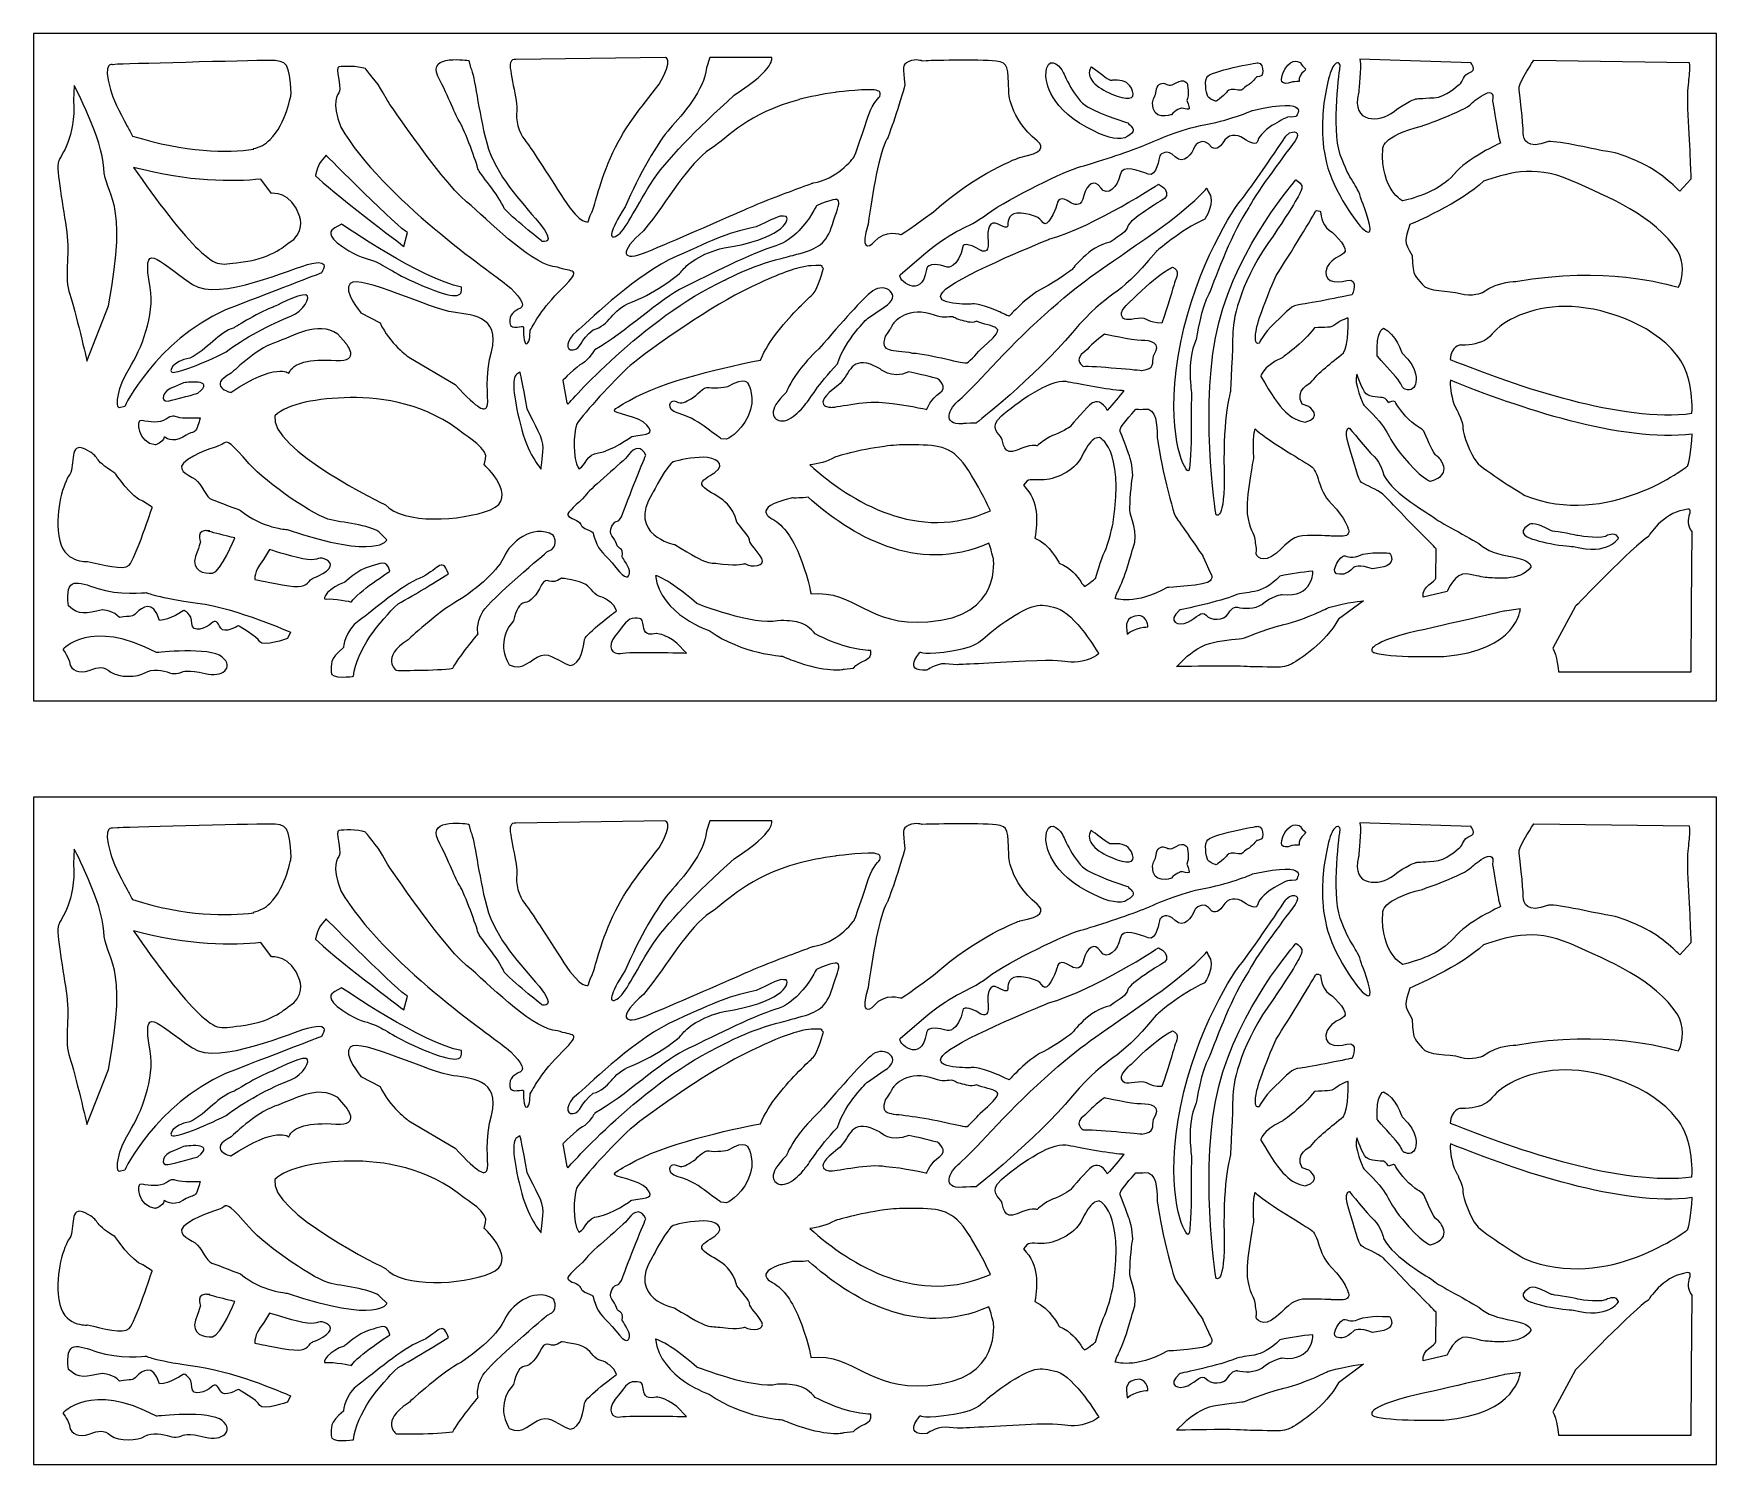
# Model space of a CAD drawing. Header units: centimetres. Extents: x -17.7 to -1.9, y -4 to 9.5.
import ezdxf

# ---------------------------------------------------------------- set-up
doc = ezdxf.new("R2010")
doc.units = ezdxf.units.CM
doc.header["$MEASUREMENT"] = 0
doc.layers.add('layer 1', color=7, linetype='Continuous')

msp = doc.modelspace()

# ---------------------------------------------------------------- linework, layer by layer
at = {"layer": 'layer 1', "color": 250, "lineweight": 9}
for points, knots in [([(-10.51266, 9.50002), (-10.51266, 9.50002), (-10.51205, 9.50002), (-10.51205, 9.50002), (-10.51205, 9.50002), (-10.51205, 9.50002), (-1.86675, 9.50002), (-1.86675, 9.50002), (-1.86675, 9.50002), (-1.86675, 9.50002), (-1.86675, 3.21244), (-1.86675, 3.21244), (-1.86675, 3.21244), (-1.86675, 3.21244), (-10.51246, 3.21244), (-10.51246, 3.21244), (-10.51246, 3.21244), (-10.51246, 3.21244), (-10.51266, 3.21244), (-10.51266, 3.21244), (-10.51266, 3.21244), (-10.51266, 3.21244), (-17.72387, 3.21244), (-17.72387, 3.21244), (-17.72387, 3.21244), (-17.72387, 3.21244), (-17.72387, 9.50002), (-17.72387, 9.50002), (-17.72387, 9.50002), (-17.72387, 9.50002), (-10.51266, 9.50002), (-10.51266, 9.50002)], [0, 0, 0, 0, 0.11111111, 0.11111111, 0.11111111, 0.11111111, 0.22222222, 0.22222222, 0.22222222, 0.22222222, 0.33333333, 0.33333333, 0.33333333, 0.33333333, 0.44444444, 0.44444444, 0.44444444, 0.44444444, 0.55555556, 0.55555556, 0.55555556, 0.55555556, 0.66666667, 0.66666667, 0.66666667, 0.66666667, 0.77777778, 0.77777778, 0.77777778, 0.77777778, 1, 1, 1, 1]), ([(-16.98015, 9.20712), (-16.98015, 9.20712), (-16.93353, 9.21211), (-16.93353, 9.21211), (-16.93353, 9.21211), (-16.93353, 9.21211), (-15.69019, 9.2471), (-15.50887, 9.2471), (-15.50887, 9.2471), (-15.32755, 9.2471), (-15.3172, 9.22211), (-15.29647, 8.93724), (-15.29647, 8.93724), (-15.29647, 8.93724), (-15.34355, 8.64978), (-15.49625, 8.50103), (-15.49625, 8.50103), (-15.53978, 8.45863), (-15.59187, 8.42747), (-15.65393, 8.41749), (-15.65393, 8.41749), (-15.65393, 8.41749), (-15.64952, 8.41032), (-15.64952, 8.41032), (-15.64952, 8.41032), (-15.90097, 8.3779), (-16.29223, 8.37755), (-16.7911, 8.53486), (-16.7911, 8.53486), (-16.80927, 8.56694), (-16.82676, 8.59844), (-16.84342, 8.62912), (-16.84342, 8.62912), (-16.92014, 8.77046), (-16.97877, 8.89401), (-17.00088, 8.97223), (-17.00088, 8.97223), (-17.07859, 9.2471), (-16.98015, 9.20712), (-16.98015, 9.20712)], [0, 0, 0, 0, 0.09090909, 0.09090909, 0.09090909, 0.09090909, 0.18181818, 0.18181818, 0.18181818, 0.18181818, 0.27272727, 0.27272727, 0.27272727, 0.27272727, 0.36363636, 0.36363636, 0.36363636, 0.36363636, 0.45454545, 0.45454545, 0.45454545, 0.45454545, 0.54545455, 0.54545455, 0.54545455, 0.54545455, 0.63636364, 0.63636364, 0.63636364, 0.63636364, 0.72727273, 0.72727273, 0.72727273, 0.72727273, 0.81818182, 0.81818182, 0.81818182, 0.81818182, 1, 1, 1, 1]), ([(-14.43629, 8.95281), (-14.43629, 8.95281), (-14.39082, 8.87033), (-14.39082, 8.87033), (-14.39082, 8.87033), (-14.39082, 8.87033), (-13.82479, 8.02542), (-13.60062, 7.87917), (-13.60062, 7.87917), (-13.38205, 7.68418), (-13.00096, 7.30503), (-12.78799, 7.29962), (-12.78799, 7.29962), (-12.65348, 7.24547), (-12.54139, 7.29965), (-12.74315, 7.09924), (-12.74315, 7.09924), (-12.94491, 6.89882), (-12.99534, 6.78509), (-13.04578, 6.70384), (-13.04578, 6.70384), (-13.04578, 6.70384), (-13.04238, 6.58617), (-13.07694, 6.57783), (-13.07694, 6.57783), (-13.1115, 6.56947), (-13.10718, 6.70309), (-13.10718, 6.73232), (-13.10718, 6.73232), (-13.10718, 6.76156), (-13.22816, 6.69474), (-13.2368, 6.77407), (-13.2368, 6.77407), (-13.24545, 6.85341), (-13.19361, 6.88682), (-13.13743, 6.91187), (-13.13743, 6.91187), (-13.08126, 6.93692), (-13.15039, 7.03712), (-13.27136, 7.13734), (-13.27136, 7.13734), (-13.39233, 7.23755), (-14.43629, 7.94336), (-14.82942, 8.61818), (-14.82942, 8.61818), (-14.92192, 8.86358), (-14.85833, 8.91935), (-14.84098, 8.95839), (-14.84098, 8.95839), (-14.82364, 8.99743), (-14.88723, 9.18148), (-14.84676, 9.18705), (-14.84676, 9.18705), (-14.80629, 9.19263), (-14.67333, 9.1982), (-14.59817, 9.17032), (-14.59817, 9.17032), (-14.59817, 9.17032), (-14.47676, 9.03089), (-14.43629, 8.95281)], [0, 0, 0, 0, 0.0625, 0.0625, 0.0625, 0.0625, 0.125, 0.125, 0.125, 0.125, 0.1875, 0.1875, 0.1875, 0.1875, 0.25, 0.25, 0.25, 0.25, 0.3125, 0.3125, 0.3125, 0.3125, 0.375, 0.375, 0.375, 0.375, 0.4375, 0.4375, 0.4375, 0.4375, 0.5, 0.5, 0.5, 0.5, 0.5625, 0.5625, 0.5625, 0.5625, 0.625, 0.625, 0.625, 0.625, 0.6875, 0.6875, 0.6875, 0.6875, 0.75, 0.75, 0.75, 0.75, 0.8125, 0.8125, 0.8125, 0.8125, 0.875, 0.875, 0.875, 0.875, 1, 1, 1, 1]), ([(-13.60629, 9.17977), (-13.60629, 9.17977), (-13.62361, 9.2466), (-13.62361, 9.2466), (-13.62361, 9.2466), (-13.62361, 9.2466), (-14.01762, 9.30925), (-13.91371, 9.10041), (-13.91371, 9.10041), (-13.80979, 8.89156), (-13.74918, 8.72866), (-13.70587, 8.66183), (-13.70587, 8.66183), (-13.66258, 8.595), (-13.54567, 8.2692), (-13.53701, 8.22743), (-13.53701, 8.22743), (-13.52835, 8.18566), (-13.33784, 7.97682), (-13.29021, 7.85151), (-13.29021, 7.85151), (-13.16465, 7.72203), (-12.93084, 7.54242), (-12.93084, 7.54242), (-12.93084, 7.54242), (-12.93084, 7.54242), (-12.78795, 7.509), (-12.96114, 7.71785), (-12.96114, 7.71785), (-13.13434, 7.9267), (-13.36382, 8.15225), (-13.45475, 8.4697), (-13.45475, 8.4697), (-13.53701, 8.78296), (-13.56299, 9.09205), (-13.60629, 9.17977)], [0, 0, 0, 0, 0.1, 0.1, 0.1, 0.1, 0.2, 0.2, 0.2, 0.2, 0.3, 0.3, 0.3, 0.3, 0.4, 0.4, 0.4, 0.4, 0.5, 0.5, 0.5, 0.5, 0.6, 0.6, 0.6, 0.6, 0.7, 0.7, 0.7, 0.7, 0.8, 0.8, 0.8, 0.8, 1, 1, 1, 1]), ([(-13.23134, 9.22446), (-13.22076, 9.25633), (-13.20186, 9.25481), (-13.18083, 9.25701), (-13.18083, 9.25701), (-13.18083, 9.25701), (-11.77297, 9.27654), (-11.77297, 9.27654), (-11.77297, 9.27654), (-11.77297, 9.27654), (-11.6854, 9.27002), (-11.83023, 9.02264), (-11.83023, 9.02264), (-12.00199, 8.79805), (-12.1704, 8.60599), (-12.28828, 8.32932), (-12.28828, 8.32932), (-12.40617, 8.05264), (-12.43985, 7.86059), (-12.46342, 7.81827), (-12.46342, 7.81827), (-12.48699, 7.77595), (-12.4971, 7.72713), (-12.4971, 7.72713), (-12.4971, 7.72713), (-12.4971, 7.72713), (-12.56446, 7.68807), (-12.72613, 7.93871), (-12.72613, 7.93871), (-12.88781, 8.18934), (-13.03936, 8.43021), (-13.09662, 8.49858), (-13.09662, 8.49858), (-13.15388, 8.56693), (-13.1842, 8.69389), (-13.17072, 8.772), (-13.17072, 8.772), (-13.15724, 8.85013), (-13.25155, 9.1854), (-13.23134, 9.22446)], [0, 0, 0, 0, 0.09090909, 0.09090909, 0.09090909, 0.09090909, 0.18181818, 0.18181818, 0.18181818, 0.18181818, 0.27272727, 0.27272727, 0.27272727, 0.27272727, 0.36363636, 0.36363636, 0.36363636, 0.36363636, 0.45454545, 0.45454545, 0.45454545, 0.45454545, 0.54545455, 0.54545455, 0.54545455, 0.54545455, 0.63636364, 0.63636364, 0.63636364, 0.63636364, 0.72727273, 0.72727273, 0.72727273, 0.72727273, 0.81818182, 0.81818182, 0.81818182, 0.81818182, 1, 1, 1, 1]), ([(-11.38314, 9.179), (-11.38314, 9.179), (-11.35204, 9.27652), (-11.35204, 9.27652), (-11.35204, 9.27652), (-11.35204, 9.27652), (-10.76884, 9.27652), (-10.76884, 9.27652), (-10.76884, 9.27652), (-10.76884, 9.27652), (-10.71829, 9.179), (-11.12264, 8.9202), (-11.12264, 8.9202), (-11.48423, 8.59014), (-11.76417, 8.31259), (-11.91191, 8.08005), (-11.91191, 8.08005), (-12.05965, 7.8475), (-12.14908, 7.64122), (-12.22684, 7.59621), (-12.22684, 7.59621), (-12.3046, 7.5512), (-12.3046, 7.62996), (-12.14908, 7.86626), (-12.14908, 7.86626), (-12.02077, 8.17006), (-11.84193, 8.47762), (-11.72529, 8.6089), (-11.72529, 8.6089), (-11.60864, 8.74017), (-11.40258, 8.96896), (-11.38314, 9.179)], [0, 0, 0, 0, 0.11111111, 0.11111111, 0.11111111, 0.11111111, 0.22222222, 0.22222222, 0.22222222, 0.22222222, 0.33333333, 0.33333333, 0.33333333, 0.33333333, 0.44444444, 0.44444444, 0.44444444, 0.44444444, 0.55555556, 0.55555556, 0.55555556, 0.55555556, 0.66666667, 0.66666667, 0.66666667, 0.66666667, 0.77777778, 0.77777778, 0.77777778, 0.77777778, 1, 1, 1, 1]), ([(-9.34995, 9.24215), (-9.34995, 9.24215), (-9.31326, 9.24475), (-9.31326, 9.24475), (-9.31326, 9.24475), (-9.31326, 9.24475), (-8.81598, 9.25986), (-8.65484, 9.2397), (-8.65484, 9.2397), (-8.53136, 9.22908), (-8.54276, 9.17759), (-8.53514, 8.95748), (-8.53514, 8.95748), (-8.53514, 8.95748), (-8.53263, 8.70594), (-8.26599, 8.49105), (-8.26599, 8.49105), (-8.20154, 8.43012), (-8.21032, 8.37558), (-8.43007, 8.33389), (-8.43007, 8.33389), (-8.43007, 8.33389), (-8.82982, 8.19466), (-9.2439, 7.82154), (-9.2439, 7.82154), (-9.53426, 7.6115), (-9.54941, 7.60596), (-9.54941, 7.60596), (-9.54941, 7.60596), (-9.54941, 7.60596), (-9.70092, 7.66401), (-9.80191, 7.53687), (-9.80191, 7.53687), (-9.85745, 7.47882), (-9.93823, 7.465), (-9.85997, 7.70546), (-9.85997, 7.70546), (-9.81958, 7.98736), (-9.75393, 8.39643), (-9.68324, 8.50421), (-9.68324, 8.50421), (-9.67574, 8.50008), (-9.54879, 8.87427), (-9.51407, 9.01827), (-9.51407, 9.01827), (-9.52922, 9.18135), (-9.54435, 9.20622), (-9.47619, 9.23661), (-9.47619, 9.23661), (-9.40803, 9.26702), (-9.34995, 9.24215), (-9.34995, 9.24215)], [0, 0, 0, 0, 0.07142857, 0.07142857, 0.07142857, 0.07142857, 0.14285714, 0.14285714, 0.14285714, 0.14285714, 0.21428571, 0.21428571, 0.21428571, 0.21428571, 0.28571429, 0.28571429, 0.28571429, 0.28571429, 0.35714286, 0.35714286, 0.35714286, 0.35714286, 0.42857143, 0.42857143, 0.42857143, 0.42857143, 0.5, 0.5, 0.5, 0.5, 0.57142857, 0.57142857, 0.57142857, 0.57142857, 0.64285714, 0.64285714, 0.64285714, 0.64285714, 0.71428571, 0.71428571, 0.71428571, 0.71428571, 0.78571429, 0.78571429, 0.78571429, 0.78571429, 0.85714286, 0.85714286, 0.85714286, 0.85714286, 1, 1, 1, 1]), ([(-7.41378, 8.6588), (-7.41378, 8.6588), (-7.6595, 8.73451), (-7.79123, 8.81023), (-7.79123, 8.81023), (-7.92297, 8.88593), (-8.00845, 9.1165), (-8.03337, 9.15779), (-8.03337, 9.15779), (-8.05829, 9.19909), (-8.17578, 9.31609), (-8.18647, 9.10617), (-8.18647, 9.10617), (-8.18647, 9.10617), (-8.18292, 8.81711), (-7.80191, 8.61751), (-7.80191, 8.61751), (-7.631, 8.52459), (-7.52773, 8.49706), (-7.44227, 8.5177), (-7.44227, 8.5177), (-7.35754, 8.56757), (-7.34754, 8.58547), (-7.37509, 8.61871), (-7.37509, 8.61871), (-7.38427, 8.62977), (-7.39762, 8.64257), (-7.41378, 8.6588)], [0, 0, 0, 0, 0.125, 0.125, 0.125, 0.125, 0.25, 0.25, 0.25, 0.25, 0.375, 0.375, 0.375, 0.375, 0.5, 0.5, 0.5, 0.5, 0.625, 0.625, 0.625, 0.625, 0.75, 0.75, 0.75, 0.75, 1, 1, 1, 1]), ([(-6.16707, 9.21856), (-6.16707, 9.21856), (-6.18891, 9.22649), (-6.18891, 9.22649), (-6.18891, 9.22649), (-6.18891, 9.22649), (-6.64475, 9.14999), (-6.66931, 9.08667), (-6.66931, 9.08667), (-6.69388, 9.02335), (-6.66931, 8.91519), (-6.65021, 8.89673), (-6.65021, 8.89673), (-6.6311, 8.87826), (-6.57923, 8.86244), (-6.57923, 8.86244), (-6.57923, 8.86244), (-6.57923, 8.86244), (-6.4837, 8.93366), (-6.47551, 8.95476), (-6.47551, 8.95476), (-6.46733, 8.97587), (-6.4182, 8.97587), (-6.37179, 8.96796), (-6.37179, 8.96796), (-6.32538, 8.96005), (-6.33358, 8.9838), (-6.28717, 9.01017), (-6.28717, 9.01017), (-6.24077, 9.03654), (-6.19983, 9.09194), (-6.19983, 9.09194), (-6.19983, 9.09194), (-6.19983, 9.09194), (-6.1425, 9.09458), (-6.1425, 9.12359), (-6.1425, 9.12359), (-6.1425, 9.15261), (-6.1343, 9.19481), (-6.16707, 9.21856)], [0, 0, 0, 0, 0.09090909, 0.09090909, 0.09090909, 0.09090909, 0.18181818, 0.18181818, 0.18181818, 0.18181818, 0.27272727, 0.27272727, 0.27272727, 0.27272727, 0.36363636, 0.36363636, 0.36363636, 0.36363636, 0.45454545, 0.45454545, 0.45454545, 0.45454545, 0.54545455, 0.54545455, 0.54545455, 0.54545455, 0.63636364, 0.63636364, 0.63636364, 0.63636364, 0.72727273, 0.72727273, 0.72727273, 0.72727273, 0.81818182, 0.81818182, 0.81818182, 0.81818182, 1, 1, 1, 1]), ([(-5.78364, 9.22512), (-5.78364, 9.22512), (-5.86591, 9.28407), (-5.93172, 9.16616), (-5.93172, 9.16616), (-5.99753, 9.04826), (-5.96228, 9.00744), (-5.86826, 9.04372), (-5.86826, 9.04372), (-5.86826, 9.04372), (-5.82595, 9.05053), (-5.79774, 9.04826), (-5.79774, 9.04826), (-5.79774, 9.04826), (-5.80244, 9.10041), (-5.77424, 9.12762), (-5.77424, 9.12762), (-5.74603, 9.15483), (-5.72253, 9.16163), (-5.75073, 9.18204), (-5.75073, 9.18204), (-5.77894, 9.20244), (-5.78364, 9.22512), (-5.78364, 9.22512)], [0, 0, 0, 0, 0.14285714, 0.14285714, 0.14285714, 0.14285714, 0.28571429, 0.28571429, 0.28571429, 0.28571429, 0.42857143, 0.42857143, 0.42857143, 0.42857143, 0.57142857, 0.57142857, 0.57142857, 0.57142857, 0.71428571, 0.71428571, 0.71428571, 0.71428571, 1, 1, 1, 1]), ([(-5.41257, 9.18589), (-5.41257, 9.18589), (-5.49759, 8.61803), (-5.41027, 8.35908), (-5.41027, 8.35908), (-5.32295, 8.10013), (-5.25245, 8.09077), (-5.21041, 7.93166), (-5.21041, 7.93166), (-5.21041, 7.93166), (-5.11146, 7.6819), (-5.13356, 7.63687), (-5.13356, 7.63687), (-5.15567, 7.59184), (-5.29815, 7.74825), (-5.44309, 8.02788), (-5.44309, 8.02788), (-5.58802, 8.30751), (-5.58636, 8.56822), (-5.57439, 8.74169), (-5.57439, 8.74169), (-5.56243, 8.91516), (-5.51457, 9.14358), (-5.47269, 9.19851), (-5.47269, 9.19851), (-5.43895, 9.24275), (-5.40694, 9.22508), (-5.41257, 9.18589)], [0, 0, 0, 0, 0.125, 0.125, 0.125, 0.125, 0.25, 0.25, 0.25, 0.25, 0.375, 0.375, 0.375, 0.375, 0.5, 0.5, 0.5, 0.5, 0.625, 0.625, 0.625, 0.625, 0.75, 0.75, 0.75, 0.75, 1, 1, 1, 1]), ([(-5.22053, 9.21682), (-5.22053, 9.21682), (-5.22739, 9.25982), (-5.22739, 9.25982), (-5.22739, 9.25982), (-5.22739, 9.25982), (-4.17826, 9.22343), (-4.17826, 9.22343), (-4.17826, 9.22343), (-4.17826, 9.22343), (-4.12341, 9.15398), (-4.18855, 9.13413), (-4.18855, 9.13413), (-4.25369, 9.11429), (-4.25369, 9.04483), (-4.28455, 9.02499), (-4.28455, 9.02499), (-4.3154, 9.00514), (-4.4114, 8.90261), (-4.52797, 8.896), (-4.52797, 8.896), (-4.64454, 8.88938), (-4.69597, 8.88607), (-4.69597, 8.88607), (-4.69597, 8.88607), (-4.69597, 8.88607), (-4.78854, 8.85631), (-4.91196, 8.76039), (-4.91196, 8.76039), (-5.03539, 8.66447), (-5.3131, 8.64794), (-5.23767, 8.93899), (-5.23767, 8.93899), (-5.23767, 8.93899), (-5.22053, 9.11429), (-5.22053, 9.21682)], [0, 0, 0, 0, 0.1, 0.1, 0.1, 0.1, 0.2, 0.2, 0.2, 0.2, 0.3, 0.3, 0.3, 0.3, 0.4, 0.4, 0.4, 0.4, 0.5, 0.5, 0.5, 0.5, 0.6, 0.6, 0.6, 0.6, 0.7, 0.7, 0.7, 0.7, 0.8, 0.8, 0.8, 0.8, 1, 1, 1, 1]), ([(-2.12226, 9.22888), (-2.12226, 9.22888), (-3.58667, 9.24895), (-3.58667, 9.24895), (-3.58667, 9.24895), (-3.58667, 9.24895), (-3.71697, 9.05472), (-3.72483, 8.99944), (-3.72483, 8.99944), (-3.72747, 8.94415), (-3.68295, 8.65943), (-3.68818, 8.55992), (-3.68818, 8.55992), (-3.6804, 8.50495), (-3.65675, 8.40166), (-3.44986, 8.48253), (-3.44986, 8.48253), (-3.35298, 8.49082), (-2.98635, 8.40235), (-2.88945, 8.38854), (-2.88945, 8.38854), (-2.79255, 8.37472), (-2.73494, 8.3526), (-2.55949, 8.27243), (-2.55949, 8.27243), (-2.38403, 8.19228), (-2.21119, 8.01538), (-2.21119, 8.01538), (-2.21119, 8.01538), (-2.21119, 8.01538), (-2.10644, 8.1287), (-2.10644, 8.1287), (-2.10644, 8.1287), (-2.10644, 8.1287), (-2.11692, 8.4079), (-2.13525, 8.73408), (-2.13525, 8.73408), (-2.15358, 9.06025), (-2.10917, 9.06303), (-2.12226, 9.22888)], [0, 0, 0, 0, 0.09090909, 0.09090909, 0.09090909, 0.09090909, 0.18181818, 0.18181818, 0.18181818, 0.18181818, 0.27272727, 0.27272727, 0.27272727, 0.27272727, 0.36363636, 0.36363636, 0.36363636, 0.36363636, 0.45454545, 0.45454545, 0.45454545, 0.45454545, 0.54545455, 0.54545455, 0.54545455, 0.54545455, 0.63636364, 0.63636364, 0.63636364, 0.63636364, 0.72727273, 0.72727273, 0.72727273, 0.72727273, 0.81818182, 0.81818182, 0.81818182, 0.81818182, 1, 1, 1, 1]), ([(-7.75918, 9.18877), (-7.75918, 9.18877), (-7.64879, 9.10275), (-7.60606, 9.07521), (-7.60606, 9.07521), (-7.56333, 9.04768), (-7.57045, 9.06488), (-7.50992, 9.06144), (-7.50992, 9.06144), (-7.44939, 9.05799), (-7.39598, 9.03733), (-7.36749, 8.95819), (-7.36749, 8.95819), (-7.33901, 8.87905), (-7.41943, 8.87071), (-7.56333, 8.93067), (-7.56333, 8.93067), (-7.70665, 8.99041), (-7.82047, 9.08583), (-7.75918, 9.18877)], [0, 0, 0, 0, 0.16666667, 0.16666667, 0.16666667, 0.16666667, 0.33333333, 0.33333333, 0.33333333, 0.33333333, 0.5, 0.5, 0.5, 0.5, 0.66666667, 0.66666667, 0.66666667, 0.66666667, 1, 1, 1, 1]), ([(-7.17976, 8.84925), (-7.19068, 8.6725), (-7.00232, 8.73582), (-7.00232, 8.73582), (-7.00232, 8.73582), (-6.9723, 8.78068), (-6.90406, 8.79912), (-6.90406, 8.79912), (-6.90406, 8.79912), (-6.85765, 8.78066), (-6.83582, 8.79121), (-6.83582, 8.79121), (-6.83582, 8.79121), (-6.83582, 8.79121), (-6.83582, 8.82287), (-6.85765, 8.87036), (-6.85765, 8.87036), (-6.83035, 8.91521), (-6.85221, 9.02863), (-6.85221, 9.02863), (-6.85221, 9.02863), (-6.85221, 9.02863), (-6.88082, 9.08119), (-6.95232, 9.03859), (-6.95232, 9.03859), (-7.02383, 8.99598), (-7.03434, 9.02236), (-7.06799, 9.03048), (-7.06799, 9.03048), (-7.10164, 9.03859), (-7.1395, 9.02033), (-7.14581, 8.95744), (-7.14581, 8.95744), (-7.15028, 8.91286), (-7.17894, 8.88397), (-7.17976, 8.84925)], [0, 0, 0, 0, 0.1, 0.1, 0.1, 0.1, 0.2, 0.2, 0.2, 0.2, 0.3, 0.3, 0.3, 0.3, 0.4, 0.4, 0.4, 0.4, 0.5, 0.5, 0.5, 0.5, 0.6, 0.6, 0.6, 0.6, 0.7, 0.7, 0.7, 0.7, 0.8, 0.8, 0.8, 0.8, 1, 1, 1, 1]), ([(-3.91953, 8.53421), (-3.91953, 8.53421), (-3.9457, 8.68234), (-3.9756, 8.8666), (-3.9756, 8.8666), (-3.94195, 9.05448), (-4.17373, 8.8413), (-4.17373, 8.8413), (-4.17373, 8.8413), (-4.24101, 8.76903), (-4.63729, 8.63176), (-4.63729, 8.63176), (-4.63729, 8.63176), (-5.02982, 8.53421), (-5.01112, 8.41137), (-5.01112, 8.41137), (-5.01112, 8.41137), (-5.0298, 8.01757), (-4.82047, 7.92363), (-4.82047, 7.92363), (-4.82047, 7.92363), (-4.70457, 7.95252), (-4.46533, 8.02118), (-4.34196, 8.17293), (-4.34196, 8.17293), (-4.21859, 8.32468), (-3.90189, 8.4686), (-3.90189, 8.4686), (-3.90189, 8.4686), (-3.90189, 8.4686), (-3.91953, 8.53421), (-3.91953, 8.53421)], [0, 0, 0, 0, 0.11111111, 0.11111111, 0.11111111, 0.11111111, 0.22222222, 0.22222222, 0.22222222, 0.22222222, 0.33333333, 0.33333333, 0.33333333, 0.33333333, 0.44444444, 0.44444444, 0.44444444, 0.44444444, 0.55555556, 0.55555556, 0.55555556, 0.55555556, 0.66666667, 0.66666667, 0.66666667, 0.66666667, 0.77777778, 0.77777778, 0.77777778, 0.77777778, 1, 1, 1, 1]), ([(-17.34766, 8.87259), (-17.34766, 8.87259), (-17.34103, 9.01079), (-17.34103, 9.01079), (-17.34103, 9.01079), (-17.34103, 9.01079), (-17.0741, 8.50415), (-17.06311, 8.23363), (-17.06311, 8.23363), (-17.05212, 7.96311), (-16.82355, 7.97122), (-17.01797, 6.93537), (-17.01797, 6.93537), (-17.01797, 6.93537), (-17.22223, 6.4147), (-17.22223, 6.4147), (-17.22223, 6.4147), (-17.22223, 6.4147), (-17.33014, 6.89213), (-17.38408, 7.04441), (-17.38408, 7.04441), (-17.43802, 7.1967), (-17.38259, 7.40904), (-17.41192, 7.62955), (-17.41192, 7.62955), (-17.44125, 7.85006), (-17.51478, 8.2262), (-17.49016, 8.29442), (-17.49016, 8.29442), (-17.46555, 8.36265), (-17.32494, 8.51385), (-17.34766, 8.87259)], [0, 0, 0, 0, 0.11111111, 0.11111111, 0.11111111, 0.11111111, 0.22222222, 0.22222222, 0.22222222, 0.22222222, 0.33333333, 0.33333333, 0.33333333, 0.33333333, 0.44444444, 0.44444444, 0.44444444, 0.44444444, 0.55555556, 0.55555556, 0.55555556, 0.55555556, 0.66666667, 0.66666667, 0.66666667, 0.66666667, 0.77777778, 0.77777778, 0.77777778, 0.77777778, 1, 1, 1, 1]), ([(-9.80228, 8.97167), (-9.74837, 8.95233), (-9.74381, 8.96721), (-9.74888, 8.90817), (-9.74888, 8.90817), (-9.74888, 8.90817), (-9.81646, 8.84867), (-9.85324, 8.73906), (-9.85324, 8.73906), (-9.85324, 8.73906), (-9.9697, 8.38653), (-9.9881, 8.34802), (-9.9881, 8.34802), (-10.0065, 8.30951), (-10.16282, 8.12582), (-10.3774, 8.09324), (-10.3774, 8.09324), (-10.3774, 8.09324), (-10.43196, 8.07366), (-10.51215, 8.04397), (-10.51215, 8.04397), (-10.51232, 8.04391), (-10.51249, 8.04384), (-10.51266, 8.04378), (-10.51266, 8.04378), (-10.65716, 7.99027), (-10.88447, 7.90408), (-11.02606, 7.84038), (-11.02606, 7.84038), (-11.2465, 7.74121), (-11.69874, 7.54653), (-11.94199, 7.44369), (-11.94199, 7.44369), (-12.18524, 7.34085), (-12.21184, 7.44001), (-11.9762, 7.64203), (-11.9762, 7.64203), (-11.74057, 7.9322), (-11.55814, 8.27379), (-11.3453, 8.41337), (-11.3453, 8.41337), (-11.16862, 8.52924), (-10.99976, 8.74636), (-10.51266, 8.87771), (-10.51266, 8.87771), (-10.51247, 8.87776), (-10.51228, 8.87781), (-10.51209, 8.87786), (-10.51209, 8.87786), (-10.41256, 8.90467), (-10.2998, 8.92791), (-10.17093, 8.94597), (-10.17093, 8.94597), (-10.17093, 8.94597), (-9.9505, 8.97536), (-9.80228, 8.97167)], [0, 0, 0, 0, 0.06666667, 0.06666667, 0.06666667, 0.06666667, 0.13333333, 0.13333333, 0.13333333, 0.13333333, 0.2, 0.2, 0.2, 0.2, 0.26666667, 0.26666667, 0.26666667, 0.26666667, 0.33333333, 0.33333333, 0.33333333, 0.33333333, 0.4, 0.4, 0.4, 0.4, 0.46666667, 0.46666667, 0.46666667, 0.46666667, 0.53333333, 0.53333333, 0.53333333, 0.53333333, 0.6, 0.6, 0.6, 0.6, 0.66666667, 0.66666667, 0.66666667, 0.66666667, 0.73333333, 0.73333333, 0.73333333, 0.73333333, 0.8, 0.8, 0.8, 0.8, 0.86666667, 0.86666667, 0.86666667, 0.86666667, 1, 1, 1, 1]), ([(-5.87107, 8.71443), (-5.87107, 8.71443), (-5.8307, 8.71787), (-5.8307, 8.71787), (-5.8307, 8.71787), (-5.8307, 8.71787), (-5.65484, 8.9089), (-6.23859, 8.77676), (-6.23859, 8.77676), (-6.23859, 8.77676), (-6.41444, 8.69489), (-6.67917, 8.64323), (-6.67917, 8.64323), (-6.94391, 8.59158), (-7.10429, 8.51039), (-7.26211, 8.44642), (-7.26211, 8.44642), (-7.41993, 8.38246), (-7.71777, 8.28407), (-7.85523, 8.24716), (-7.85523, 8.24716), (-7.99269, 8.21025), (-8.52488, 7.95784), (-8.73611, 7.80072), (-8.73611, 7.80072), (-8.94734, 7.6436), (-9.01279, 7.68486), (-9.3346, 7.4191), (-9.3346, 7.4191), (-9.3346, 7.4191), (-9.55694, 7.22687), (-9.55694, 7.22687), (-9.55694, 7.22687), (-9.59632, 7.19282), (-9.35241, 6.97558), (-9.3112, 7.27776), (-9.3112, 7.27776), (-9.3112, 7.27776), (-9.30855, 7.36306), (-9.11434, 7.3005), (-9.11434, 7.3005), (-9.11434, 7.3005), (-9.01288, 7.27753), (-8.96328, 7.50486), (-8.96328, 7.50486), (-8.96328, 7.50486), (-8.92876, 7.53824), (-8.79713, 7.4569), (-8.79713, 7.4569), (-8.79713, 7.4569), (-8.71729, 7.40895), (-8.73024, 7.53824), (-8.73024, 7.53824), (-8.7432, 7.66754), (-8.71515, 7.74676), (-8.63531, 7.70506), (-8.63531, 7.70506), (-8.55546, 7.66336), (-8.5425, 7.66754), (-8.5425, 7.7009), (-8.5425, 7.7009), (-8.5425, 7.73427), (-8.53821, 7.82185), (-8.41736, 7.80725), (-8.41736, 7.80725), (-8.29652, 7.79266), (-8.2512, 7.77179), (-8.2102, 7.71758), (-8.2102, 7.71758), (-8.1692, 7.66336), (-8.098, 7.83436), (-8.08504, 7.87816), (-8.08504, 7.87816), (-8.07209, 7.92196), (-8.06129, 7.98243), (-7.94478, 7.90318), (-7.94478, 7.90318), (-7.89731, 7.88233), (-7.85199, 7.86982), (-7.8261, 7.97409), (-7.8261, 7.97409), (-7.80021, 8.07836), (-7.72685, 8.13887), (-7.66859, 8.04709), (-7.66859, 8.04709), (-7.61032, 7.95532), (-7.50458, 8.05959), (-7.48516, 8.16804), (-7.48516, 8.16804), (-7.46574, 8.27648), (-7.2996, 8.20348), (-7.21975, 8.17429), (-7.21975, 8.17429), (-7.1399, 8.1451), (-7.11831, 8.33278), (-7.10968, 8.34947), (-7.10968, 8.34947), (-7.10106, 8.36616), (-7.04497, 8.42039), (-6.96512, 8.33905), (-6.96512, 8.33905), (-6.88527, 8.25771), (-6.80758, 8.36614), (-6.78169, 8.43914), (-6.78169, 8.43914), (-6.78169, 8.43914), (-6.69971, 8.54549), (-6.62202, 8.42663), (-6.62202, 8.42663), (-6.62202, 8.42663), (-6.56593, 8.3912), (-6.51844, 8.47252), (-6.51844, 8.47252), (-6.47095, 8.55385), (-6.38895, 8.55594), (-6.32206, 8.51214), (-6.32206, 8.51214), (-6.25517, 8.46835), (-6.19906, 8.44122), (-6.18828, 8.49128), (-6.18828, 8.49128), (-6.1775, 8.54133), (-6.09334, 8.61434), (-6.03076, 8.6477), (-6.03076, 8.6477), (-5.96818, 8.68106), (-5.92285, 8.72068), (-5.87107, 8.71443)], [0, 0, 0, 0, 0.03030303, 0.03030303, 0.03030303, 0.03030303, 0.06060606, 0.06060606, 0.06060606, 0.06060606, 0.09090909, 0.09090909, 0.09090909, 0.09090909, 0.12121212, 0.12121212, 0.12121212, 0.12121212, 0.15151515, 0.15151515, 0.15151515, 0.15151515, 0.18181818, 0.18181818, 0.18181818, 0.18181818, 0.21212121, 0.21212121, 0.21212121, 0.21212121, 0.24242424, 0.24242424, 0.24242424, 0.24242424, 0.27272727, 0.27272727, 0.27272727, 0.27272727, 0.3030303, 0.3030303, 0.3030303, 0.3030303, 0.33333333, 0.33333333, 0.33333333, 0.33333333, 0.36363636, 0.36363636, 0.36363636, 0.36363636, 0.39393939, 0.39393939, 0.39393939, 0.39393939, 0.42424242, 0.42424242, 0.42424242, 0.42424242, 0.45454545, 0.45454545, 0.45454545, 0.45454545, 0.48484848, 0.48484848, 0.48484848, 0.48484848, 0.51515152, 0.51515152, 0.51515152, 0.51515152, 0.54545455, 0.54545455, 0.54545455, 0.54545455, 0.57575758, 0.57575758, 0.57575758, 0.57575758, 0.60606061, 0.60606061, 0.60606061, 0.60606061, 0.63636364, 0.63636364, 0.63636364, 0.63636364, 0.66666667, 0.66666667, 0.66666667, 0.66666667, 0.6969697, 0.6969697, 0.6969697, 0.6969697, 0.72727273, 0.72727273, 0.72727273, 0.72727273, 0.75757576, 0.75757576, 0.75757576, 0.75757576, 0.78787879, 0.78787879, 0.78787879, 0.78787879, 0.81818182, 0.81818182, 0.81818182, 0.81818182, 0.84848485, 0.84848485, 0.84848485, 0.84848485, 0.87878788, 0.87878788, 0.87878788, 0.87878788, 0.90909091, 0.90909091, 0.90909091, 0.90909091, 0.93939394, 0.93939394, 0.93939394, 0.93939394, 1, 1, 1, 1]), ([(-5.88807, 8.56561), (-5.88807, 8.56561), (-5.92031, 8.53815), (-5.92031, 8.53815), (-5.92031, 8.53815), (-5.92031, 8.53815), (-6.25459, 8.03947), (-6.35452, 7.91979), (-6.35452, 7.91979), (-6.45447, 7.80011), (-6.82543, 7.1817), (-6.93868, 6.45794), (-6.93868, 6.45794), (-7.05193, 5.73417), (-6.88837, 5.39666), (-6.84606, 5.37917), (-6.84606, 5.37917), (-6.80375, 5.36168), (-6.81886, 6.05843), (-6.81281, 6.09342), (-6.81281, 6.09342), (-6.80677, 6.1284), (-6.87024, 6.3937), (-6.76748, 6.61818), (-6.76748, 6.61818), (-6.76748, 6.61818), (-6.71913, 6.93595), (-6.64962, 7.04382), (-6.64962, 7.04382), (-6.5771, 7.22456), (-6.42599, 7.64145), (-6.27187, 7.8601), (-6.27187, 7.8601), (-6.24165, 7.94756), (-5.93945, 8.35279), (-5.86087, 8.45483), (-5.86087, 8.45483), (-5.7823, 8.55686), (-5.81252, 8.59185), (-5.88807, 8.56561)], [0, 0, 0, 0, 0.09090909, 0.09090909, 0.09090909, 0.09090909, 0.18181818, 0.18181818, 0.18181818, 0.18181818, 0.27272727, 0.27272727, 0.27272727, 0.27272727, 0.36363636, 0.36363636, 0.36363636, 0.36363636, 0.45454545, 0.45454545, 0.45454545, 0.45454545, 0.54545455, 0.54545455, 0.54545455, 0.54545455, 0.63636364, 0.63636364, 0.63636364, 0.63636364, 0.72727273, 0.72727273, 0.72727273, 0.72727273, 0.81818182, 0.81818182, 0.81818182, 0.81818182, 1, 1, 1, 1]), ([(-15.01463, 8.29677), (-15.01463, 8.29677), (-14.96784, 8.3532), (-14.96784, 8.3532), (-14.96784, 8.3532), (-14.96784, 8.3532), (-14.26587, 7.64781), (-14.20153, 7.62524), (-14.20153, 7.62524), (-14.20153, 7.62524), (-14.23662, 7.49545), (-14.23662, 7.49545), (-14.23662, 7.49545), (-14.23662, 7.49545), (-14.94444, 8.03154), (-15.06728, 8.16134), (-15.06728, 8.16134), (-15.06728, 8.16134), (-15.05558, 8.24598), (-15.01463, 8.29677)], [0, 0, 0, 0, 0.16666667, 0.16666667, 0.16666667, 0.16666667, 0.33333333, 0.33333333, 0.33333333, 0.33333333, 0.5, 0.5, 0.5, 0.5, 0.66666667, 0.66666667, 0.66666667, 0.66666667, 1, 1, 1, 1]), ([(-2.2305, 7.44841), (-2.17537, 7.34468), (-2.16969, 7.21631), (-2.22246, 7.10938), (-2.22246, 7.10938), (-2.34453, 7.13879), (-2.91388, 7.31612), (-3.75547, 7.16295), (-3.75547, 7.16295), (-3.75547, 7.16295), (-3.90763, 7.17511), (-4.06912, 7.06084), (-4.06912, 7.06084), (-4.06912, 7.06084), (-4.17161, 7.01707), (-4.2803, 7.05111), (-4.2803, 7.05111), (-4.38899, 7.08515), (-4.58773, 7.06082), (-4.64053, 7.13863), (-4.64053, 7.13863), (-4.69334, 7.21645), (-4.73183, 7.19353), (-4.73183, 7.40803), (-4.73183, 7.40803), (-4.81904, 7.54755), (-4.79921, 7.54935), (-4.75441, 7.70078), (-4.75441, 7.70078), (-4.75441, 7.70078), (-4.25802, 7.91275), (-4.06138, 8.1096), (-4.06138, 8.1096), (-3.86152, 8.17017), (-3.60365, 8.27867), (-3.23941, 8.11717), (-3.23941, 8.11717), (-2.87517, 7.95566), (-2.4497, 7.78406), (-2.2305, 7.44841)], [0, 0, 0, 0, 0.09090909, 0.09090909, 0.09090909, 0.09090909, 0.18181818, 0.18181818, 0.18181818, 0.18181818, 0.27272727, 0.27272727, 0.27272727, 0.27272727, 0.36363636, 0.36363636, 0.36363636, 0.36363636, 0.45454545, 0.45454545, 0.45454545, 0.45454545, 0.54545455, 0.54545455, 0.54545455, 0.54545455, 0.63636364, 0.63636364, 0.63636364, 0.63636364, 0.72727273, 0.72727273, 0.72727273, 0.72727273, 0.81818182, 0.81818182, 0.81818182, 0.81818182, 1, 1, 1, 1]), ([(-15.5817, 8.12967), (-15.5817, 8.12967), (-15.48289, 7.99441), (-15.48289, 7.99441), (-15.48289, 7.99441), (-15.48289, 7.99441), (-15.29231, 8.02096), (-15.21608, 7.77314), (-15.21608, 7.77314), (-15.21608, 7.77314), (-15.16163, 7.61383), (-15.32498, 7.52532), (-15.32498, 7.52532), (-15.32498, 7.52532), (-15.47744, 7.38371), (-15.72791, 7.35273), (-15.72791, 7.35273), (-15.97838, 7.32175), (-15.98382, 7.29078), (-16.17439, 7.46779), (-16.17439, 7.46779), (-16.29897, 7.5835), (-16.57941, 7.93936), (-16.78154, 8.23995), (-16.78154, 8.23995), (-16.25722, 8.10066), (-15.84599, 8.10096), (-15.5817, 8.12967)], [0, 0, 0, 0, 0.125, 0.125, 0.125, 0.125, 0.25, 0.25, 0.25, 0.25, 0.375, 0.375, 0.375, 0.375, 0.5, 0.5, 0.5, 0.5, 0.625, 0.625, 0.625, 0.625, 0.75, 0.75, 0.75, 0.75, 1, 1, 1, 1]), ([(-5.82849, 8.12194), (-5.82849, 8.12194), (-6.36824, 7.51175), (-6.55663, 6.77361), (-6.55663, 6.77361), (-6.74502, 6.03547), (-6.58208, 4.96763), (-6.58208, 4.96763), (-6.58208, 4.96763), (-6.58208, 4.96763), (-6.49553, 4.87906), (-6.50571, 5.39083), (-6.50571, 5.39083), (-6.51589, 5.90259), (-6.4446, 6.12897), (-6.4446, 6.12897), (-6.4446, 6.12897), (-6.4446, 6.12897), (-6.42424, 6.54726), (-6.42424, 6.66535), (-6.42424, 6.66535), (-6.42424, 6.78345), (-6.36822, 7.12299), (-6.09327, 7.52159), (-6.09327, 7.52159), (-5.81831, 7.92018), (-5.78267, 8.01368), (-5.78267, 8.01368), (-5.78267, 8.01368), (-5.78267, 8.01368), (-5.75538, 8.06087), (-5.78795, 8.09063), (-5.78795, 8.09063), (-5.82052, 8.1204), (-5.82849, 8.12194), (-5.82849, 8.12194)], [0, 0, 0, 0, 0.1, 0.1, 0.1, 0.1, 0.2, 0.2, 0.2, 0.2, 0.3, 0.3, 0.3, 0.3, 0.4, 0.4, 0.4, 0.4, 0.5, 0.5, 0.5, 0.5, 0.6, 0.6, 0.6, 0.6, 0.7, 0.7, 0.7, 0.7, 0.8, 0.8, 0.8, 0.8, 1, 1, 1, 1]), ([(-12.68965, 6.00765), (-12.68965, 6.00765), (-12.69853, 6.02049), (-12.69853, 6.02049), (-12.69853, 6.02049), (-12.69853, 6.02049), (-12.73845, 6.23017), (-12.73845, 6.23017), (-12.73845, 6.23017), (-12.73845, 6.23017), (-12.60981, 6.36282), (-12.55214, 6.39278), (-12.55214, 6.39278), (-12.49448, 6.42273), (-12.43681, 6.52115), (-12.43681, 6.52115), (-12.43681, 6.52115), (-12.14848, 6.67948), (-11.82466, 7.00042), (-11.59399, 7.11169), (-11.59399, 7.11169), (-11.36333, 7.22294), (-10.96854, 7.42834), (-10.729, 7.50109), (-10.729, 7.50109), (-10.6439, 7.52694), (-10.57113, 7.58195), (-10.51266, 7.64214), (-10.51266, 7.64214), (-10.5125, 7.64231), (-10.51233, 7.64247), (-10.51217, 7.64264), (-10.51217, 7.64264), (-10.40635, 7.75176), (-10.34752, 7.87766), (-10.34752, 7.87766), (-10.34752, 7.87766), (-10.06252, 7.99682), (-10.12418, 7.93699), (-10.19669, 7.70221), (-10.19669, 7.70221), (-10.25377, 7.51743), (-10.33369, 7.47507), (-10.51219, 7.42578), (-10.51219, 7.42578), (-10.51234, 7.42573), (-10.5125, 7.42569), (-10.51266, 7.42565), (-10.51266, 7.42565), (-10.56084, 7.41235), (-10.61618, 7.39853), (-10.68021, 7.38127), (-10.68021, 7.38127), (-10.97297, 7.30853), (-11.21251, 7.17587), (-11.21251, 7.17587), (-11.21251, 7.17587), (-11.97548, 6.82498), (-12.68965, 6.00765), (-12.68965, 6.00765)], [0, 0, 0, 0, 0.0625, 0.0625, 0.0625, 0.0625, 0.125, 0.125, 0.125, 0.125, 0.1875, 0.1875, 0.1875, 0.1875, 0.25, 0.25, 0.25, 0.25, 0.3125, 0.3125, 0.3125, 0.3125, 0.375, 0.375, 0.375, 0.375, 0.4375, 0.4375, 0.4375, 0.4375, 0.5, 0.5, 0.5, 0.5, 0.5625, 0.5625, 0.5625, 0.5625, 0.625, 0.625, 0.625, 0.625, 0.6875, 0.6875, 0.6875, 0.6875, 0.75, 0.75, 0.75, 0.75, 0.8125, 0.8125, 0.8125, 0.8125, 0.875, 0.875, 0.875, 0.875, 1, 1, 1, 1]), ([(-7.08715, 8.05765), (-7.08715, 8.05765), (-7.12464, 8.08037), (-7.12464, 8.08037), (-7.12464, 8.08037), (-7.12464, 8.08037), (-7.71593, 7.68914), (-8.15713, 7.56167), (-8.15713, 7.56167), (-8.15713, 7.56167), (-8.95313, 7.24076), (-9.13052, 7.09131), (-9.13052, 7.09131), (-9.30789, 6.94186), (-8.92583, 6.95064), (-8.89854, 6.95064), (-8.89854, 6.95064), (-8.87125, 6.95064), (-8.85305, 6.97263), (-8.63472, 6.88472), (-8.63472, 6.88472), (-8.63472, 6.88472), (-8.54281, 6.83717), (-8.52987, 6.83717), (-8.52987, 6.83717), (-8.52987, 6.83717), (-8.36185, 7.02525), (-8.21768, 7.09808), (-8.21768, 7.09808), (-8.07351, 7.17091), (-7.93914, 7.27542), (-7.93914, 7.27542), (-7.93914, 7.27542), (-7.93914, 7.27542), (-7.77856, 7.4971), (-7.57868, 7.5351), (-7.57868, 7.5351), (-7.4771, 7.61112), (-7.42795, 7.62696), (-7.41157, 7.68713), (-7.41157, 7.68713), (-7.39519, 7.74729), (-7.10355, 7.92148), (-7.0675, 7.94681), (-7.0675, 7.94681), (-7.03145, 7.97215), (-7.04783, 8.03231), (-7.08715, 8.05765)], [0, 0, 0, 0, 0.07692308, 0.07692308, 0.07692308, 0.07692308, 0.15384615, 0.15384615, 0.15384615, 0.15384615, 0.23076923, 0.23076923, 0.23076923, 0.23076923, 0.30769231, 0.30769231, 0.30769231, 0.30769231, 0.38461538, 0.38461538, 0.38461538, 0.38461538, 0.46153846, 0.46153846, 0.46153846, 0.46153846, 0.53846154, 0.53846154, 0.53846154, 0.53846154, 0.61538462, 0.61538462, 0.61538462, 0.61538462, 0.69230769, 0.69230769, 0.69230769, 0.69230769, 0.76923077, 0.76923077, 0.76923077, 0.76923077, 0.84615385, 0.84615385, 0.84615385, 0.84615385, 1, 1, 1, 1]), ([(-6.65427, 8.01271), (-6.65427, 8.01271), (-6.66848, 8.04476), (-6.66848, 8.04476), (-6.66848, 8.04476), (-6.66848, 8.04476), (-6.77745, 7.89364), (-7.25133, 7.5639), (-7.25133, 7.5639), (-7.72521, 7.23416), (-7.82946, 7.17922), (-8.19907, 6.84947), (-8.19907, 6.84947), (-8.56868, 6.51974), (-8.88617, 6.13964), (-8.99516, 6.05262), (-8.99516, 6.05262), (-9.10415, 5.96561), (-9.16577, 5.80992), (-8.97147, 5.82364), (-8.97147, 5.82364), (-8.97147, 5.82364), (-8.92388, 5.82917), (-8.8407, 5.82917), (-8.8407, 5.82917), (-8.8407, 5.82917), (-8.29387, 6.25869), (-7.93371, 6.6846), (-7.93371, 6.6846), (-7.57356, 7.11051), (-7.54039, 6.96397), (-7.14708, 7.44483), (-7.14708, 7.44483), (-7.14708, 7.44483), (-6.91961, 7.64631), (-6.68743, 7.75166), (-6.68743, 7.75166), (-6.68743, 7.75166), (-6.57846, 7.91653), (-6.65427, 8.01271)], [0, 0, 0, 0, 0.09090909, 0.09090909, 0.09090909, 0.09090909, 0.18181818, 0.18181818, 0.18181818, 0.18181818, 0.27272727, 0.27272727, 0.27272727, 0.27272727, 0.36363636, 0.36363636, 0.36363636, 0.36363636, 0.45454545, 0.45454545, 0.45454545, 0.45454545, 0.54545455, 0.54545455, 0.54545455, 0.54545455, 0.63636364, 0.63636364, 0.63636364, 0.63636364, 0.72727273, 0.72727273, 0.72727273, 0.72727273, 0.81818182, 0.81818182, 0.81818182, 0.81818182, 1, 1, 1, 1]), ([(-10.63376, 7.77817), (-10.58705, 7.73308), (-10.69666, 7.55977), (-11.21643, 7.48006), (-11.21643, 7.48006), (-11.43494, 7.4345), (-11.57632, 7.31859), (-11.61488, 7.26475), (-11.61488, 7.26475), (-11.65345, 7.21091), (-11.91049, 7.03287), (-12.09474, 6.96662), (-12.09474, 6.96662), (-12.27898, 6.90036), (-12.29182, 6.74717), (-12.45035, 6.7099), (-12.45035, 6.7099), (-12.58316, 6.6064), (-12.56174, 6.53184), (-12.63886, 6.51943), (-12.63886, 6.51943), (-12.71599, 6.50702), (-12.70741, 6.61468), (-12.60887, 6.69334), (-12.60887, 6.69334), (-12.51033, 6.77201), (-12.12043, 7.16535), (-11.73912, 7.36825), (-11.73912, 7.36825), (-11.31925, 7.55459), (-11.225, 7.61256), (-10.91653, 7.67881), (-10.91653, 7.67881), (-10.66375, 7.79474), (-10.71089, 7.78229), (-10.63376, 7.77817)], [0, 0, 0, 0, 0.1, 0.1, 0.1, 0.1, 0.2, 0.2, 0.2, 0.2, 0.3, 0.3, 0.3, 0.3, 0.4, 0.4, 0.4, 0.4, 0.5, 0.5, 0.5, 0.5, 0.6, 0.6, 0.6, 0.6, 0.7, 0.7, 0.7, 0.7, 0.8, 0.8, 0.8, 0.8, 1, 1, 1, 1]), ([(-6.17382, 6.58355), (-6.17382, 6.58355), (-6.14639, 6.66051), (-6.02282, 6.77728), (-6.02282, 6.77728), (-5.89925, 6.89404), (-5.87181, 6.93917), (-5.78668, 6.94711), (-5.78668, 6.94711), (-5.70155, 6.95506), (-5.29792, 7.03998), (-5.29792, 7.03998), (-5.29792, 7.03998), (-5.29792, 7.03998), (-5.23204, 7.20185), (-5.34735, 7.17267), (-5.34735, 7.17267), (-5.46267, 7.14348), (-5.58899, 7.16471), (-5.53407, 7.3027), (-5.53407, 7.3027), (-5.4764, 7.39558), (-5.41598, 7.39558), (-5.3748, 7.43273), (-5.3748, 7.43273), (-5.33362, 7.46988), (-5.43794, 7.59459), (-5.51484, 7.64766), (-5.51484, 7.64766), (-5.59173, 7.70073), (-5.59721, 7.8228), (-5.59721, 7.8228), (-5.59721, 7.8228), (-5.59721, 7.8228), (-5.63842, 7.84404), (-5.6439, 7.82546), (-5.6439, 7.82546), (-5.64938, 7.80688), (-5.891, 7.4115), (-6.01457, 7.22044), (-6.01457, 7.22044), (-6.11891, 6.98691), (-6.20128, 6.75603), (-6.20678, 6.68173), (-6.20678, 6.68173), (-6.20918, 6.64912), (-6.22458, 6.56516), (-6.17382, 6.58355)], [0, 0, 0, 0, 0.07692308, 0.07692308, 0.07692308, 0.07692308, 0.15384615, 0.15384615, 0.15384615, 0.15384615, 0.23076923, 0.23076923, 0.23076923, 0.23076923, 0.30769231, 0.30769231, 0.30769231, 0.30769231, 0.38461538, 0.38461538, 0.38461538, 0.38461538, 0.46153846, 0.46153846, 0.46153846, 0.46153846, 0.53846154, 0.53846154, 0.53846154, 0.53846154, 0.61538462, 0.61538462, 0.61538462, 0.61538462, 0.69230769, 0.69230769, 0.69230769, 0.69230769, 0.76923077, 0.76923077, 0.76923077, 0.76923077, 0.84615385, 0.84615385, 0.84615385, 0.84615385, 1, 1, 1, 1]), ([(-14.88594, 7.67039), (-14.88594, 7.67039), (-14.8216, 7.70424), (-14.8216, 7.70424), (-14.8216, 7.70424), (-14.8216, 7.70424), (-14.06113, 7.17944), (-13.6926, 7.11172), (-13.6926, 7.11172), (-13.67505, 7.01014), (-13.75695, 6.99886), (-14.04358, 7.11736), (-14.04358, 7.11736), (-14.33022, 7.23587), (-14.40042, 7.30923), (-14.51156, 7.35437), (-14.51156, 7.35437), (-14.6227, 7.39952), (-14.64025, 7.37695), (-14.80989, 7.4898), (-14.80989, 7.4898), (-14.97954, 7.60267), (-14.92104, 7.64781), (-14.88594, 7.67039)], [0, 0, 0, 0, 0.14285714, 0.14285714, 0.14285714, 0.14285714, 0.28571429, 0.28571429, 0.28571429, 0.28571429, 0.42857143, 0.42857143, 0.42857143, 0.42857143, 0.57142857, 0.57142857, 0.57142857, 0.57142857, 0.71428571, 0.71428571, 0.71428571, 0.71428571, 1, 1, 1, 1]), ([(-16.91927, 5.97306), (-16.91927, 5.97306), (-16.86596, 5.98593), (-16.86596, 5.98593), (-16.86596, 5.98593), (-16.86596, 5.98593), (-16.57723, 6.59987), (-15.91533, 6.89609), (-15.91533, 6.89609), (-15.32006, 7.12791), (-15.01354, 7.24383), (-15.01354, 7.24383), (-15.01354, 7.24383), (-15.01354, 7.24383), (-14.91139, 7.37691), (-15.1024, 7.33398), (-15.1024, 7.33398), (-15.2934, 7.29105), (-15.9757, 6.96914), (-16.22628, 7.13651), (-16.22628, 7.13651), (-16.57774, 7.37125), (-16.70642, 7.56835), (-16.62608, 7.10645), (-16.62608, 7.10645), (-16.58115, 6.8482), (-16.71048, 6.52259), (-16.82154, 6.34656), (-16.82154, 6.34656), (-16.93259, 6.17053), (-16.95481, 5.98595), (-16.91927, 5.97306)], [0, 0, 0, 0, 0.11111111, 0.11111111, 0.11111111, 0.11111111, 0.22222222, 0.22222222, 0.22222222, 0.22222222, 0.33333333, 0.33333333, 0.33333333, 0.33333333, 0.44444444, 0.44444444, 0.44444444, 0.44444444, 0.55555556, 0.55555556, 0.55555556, 0.55555556, 0.66666667, 0.66666667, 0.66666667, 0.66666667, 0.77777778, 0.77777778, 0.77777778, 0.77777778, 1, 1, 1, 1]), ([(-10.29872, 7.30425), (-10.29872, 7.30425), (-10.28098, 7.28713), (-10.28098, 7.28713), (-10.28098, 7.28713), (-10.28098, 7.28713), (-10.32977, 7.09885), (-10.37857, 7.0475), (-10.37857, 7.0475), (-10.39579, 7.02937), (-10.44732, 6.98294), (-10.51222, 6.9175), (-10.51222, 6.9175), (-10.51236, 6.91736), (-10.51251, 6.91721), (-10.51266, 6.91706), (-10.51266, 6.91706), (-10.63155, 6.79713), (-10.79513, 6.61352), (-10.87538, 6.42273), (-10.87538, 6.42273), (-11.14597, 6.37138), (-11.81135, 6.22589), (-12.10855, 6.04188), (-12.10855, 6.04188), (-12.10855, 6.04188), (-12.22389, 5.98625), (-12.2505, 5.95202), (-12.2505, 5.95202), (-12.27712, 5.91779), (-12.0154, 5.90067), (-11.94443, 5.8108), (-11.94443, 5.8108), (-11.87345, 5.72094), (-11.92669, 5.7295), (-12.08638, 5.70382), (-12.08638, 5.70382), (-12.08638, 5.70382), (-12.28599, 5.56261), (-12.40132, 5.54977), (-12.40132, 5.54977), (-12.51666, 5.53694), (-12.51222, 5.43424), (-12.58763, 5.4), (-12.58763, 5.4), (-12.64973, 5.50698), (-12.63199, 5.72522), (-12.60981, 5.81509), (-12.60981, 5.81509), (-12.52996, 5.93918), (-12.25494, 6.22589), (-12.13073, 6.34571), (-12.13073, 6.34571), (-12.00653, 6.46552), (-11.38551, 6.902), (-11.04838, 7.06889), (-11.04838, 7.06889), (-10.79943, 7.19213), (-10.63515, 7.26169), (-10.51266, 7.2931), (-10.51266, 7.2931), (-10.5125, 7.29314), (-10.51235, 7.29318), (-10.5122, 7.29322), (-10.5122, 7.29322), (-10.469, 7.30427), (-10.43099, 7.31058), (-10.39631, 7.31281), (-10.39631, 7.31281), (-10.26324, 7.32137), (-10.29872, 7.30425), (-10.29872, 7.30425)], [0, 0, 0, 0, 0.05263158, 0.05263158, 0.05263158, 0.05263158, 0.10526316, 0.10526316, 0.10526316, 0.10526316, 0.15789474, 0.15789474, 0.15789474, 0.15789474, 0.21052632, 0.21052632, 0.21052632, 0.21052632, 0.26315789, 0.26315789, 0.26315789, 0.26315789, 0.31578947, 0.31578947, 0.31578947, 0.31578947, 0.36842105, 0.36842105, 0.36842105, 0.36842105, 0.42105263, 0.42105263, 0.42105263, 0.42105263, 0.47368421, 0.47368421, 0.47368421, 0.47368421, 0.52631579, 0.52631579, 0.52631579, 0.52631579, 0.57894737, 0.57894737, 0.57894737, 0.57894737, 0.63157895, 0.63157895, 0.63157895, 0.63157895, 0.68421053, 0.68421053, 0.68421053, 0.68421053, 0.73684211, 0.73684211, 0.73684211, 0.73684211, 0.78947368, 0.78947368, 0.78947368, 0.78947368, 0.84210526, 0.84210526, 0.84210526, 0.84210526, 0.89473684, 0.89473684, 0.89473684, 0.89473684, 1, 1, 1, 1]), ([(-6.99074, 7.29823), (-6.99074, 7.29823), (-7.11285, 7.25206), (-7.37567, 6.98779), (-7.37567, 6.98779), (-7.37567, 6.98779), (-7.48718, 6.90313), (-7.47125, 6.84668), (-7.47125, 6.84668), (-7.45533, 6.79023), (-7.41284, 6.80307), (-7.31462, 6.81589), (-7.31462, 6.81589), (-7.21639, 6.82871), (-7.22966, 6.76972), (-7.09162, 6.77228), (-7.09162, 6.77228), (-7.03321, 6.93903), (-6.99044, 7.0929), (-6.97215, 7.15199), (-6.97215, 7.15199), (-6.95651, 7.20252), (-6.9191, 7.26703), (-6.99074, 7.29823)], [0, 0, 0, 0, 0.14285714, 0.14285714, 0.14285714, 0.14285714, 0.28571429, 0.28571429, 0.28571429, 0.28571429, 0.42857143, 0.42857143, 0.42857143, 0.42857143, 0.57142857, 0.57142857, 0.57142857, 0.57142857, 0.71428571, 0.71428571, 0.71428571, 0.71428571, 1, 1, 1, 1]), ([(-14.7397, 7.14558), (-14.64833, 7.23372), (-13.97515, 6.89624), (-13.76865, 6.87471), (-13.76865, 6.87471), (-13.56391, 6.84649), (-13.29482, 6.82956), (-13.42937, 6.4289), (-13.42937, 6.4289), (-13.47031, 6.18061), (-13.42937, 6.0226), (-13.45277, 5.9831), (-13.45277, 5.9831), (-13.47616, 5.9436), (-13.52296, 5.9436), (-13.7511, 6.19189), (-13.7511, 6.19189), (-13.7511, 6.19189), (-14.18983, 6.45148), (-14.18983, 6.45148), (-14.18983, 6.45148), (-14.18983, 6.45148), (-14.37117, 6.58127), (-14.45891, 6.77313), (-14.45891, 6.77313), (-14.45891, 6.77313), (-14.64025, 6.86907), (-14.64025, 6.86907), (-14.64025, 6.86907), (-14.64025, 6.86907), (-14.81574, 7.07786), (-14.7397, 7.14558)], [0, 0, 0, 0, 0.11111111, 0.11111111, 0.11111111, 0.11111111, 0.22222222, 0.22222222, 0.22222222, 0.22222222, 0.33333333, 0.33333333, 0.33333333, 0.33333333, 0.44444444, 0.44444444, 0.44444444, 0.44444444, 0.55555556, 0.55555556, 0.55555556, 0.55555556, 0.66666667, 0.66666667, 0.66666667, 0.66666667, 0.77777778, 0.77777778, 0.77777778, 0.77777778, 1, 1, 1, 1]), ([(-9.70773, 6.92338), (-9.70773, 6.92338), (-9.86696, 6.81565), (-9.86696, 6.81565), (-9.86696, 6.81565), (-9.86696, 6.81565), (-10.07396, 6.61946), (-10.1496, 6.38862), (-10.1496, 6.38862), (-10.34068, 6.1847), (-10.40038, 6.06543), (-10.45611, 6.00003), (-10.45611, 6.00003), (-10.45611, 6.00003), (-10.47876, 5.9706), (-10.51229, 5.93782), (-10.51229, 5.93782), (-10.51241, 5.9377), (-10.51253, 5.93758), (-10.51266, 5.93746), (-10.51266, 5.93746), (-10.55482, 5.89629), (-10.61403, 5.84998), (-10.66711, 5.84998), (-10.66711, 5.84998), (-10.76265, 5.84998), (-10.81839, 5.94617), (-10.63129, 6.1193), (-10.63129, 6.1193), (-10.63129, 6.1193), (-10.60305, 6.20107), (-10.51266, 6.32265), (-10.51266, 6.32265), (-10.51252, 6.32282), (-10.51239, 6.323), (-10.51226, 6.32318), (-10.51226, 6.32318), (-10.46683, 6.38421), (-10.40578, 6.45522), (-10.32475, 6.53096), (-10.32475, 6.53096), (-10.09386, 6.78873), (-9.9227, 6.99649), (-9.81521, 7.07728), (-9.81521, 7.07728), (-9.70773, 7.15808), (-9.52062, 7.03495), (-9.70773, 6.92338)], [0, 0, 0, 0, 0.07692308, 0.07692308, 0.07692308, 0.07692308, 0.15384615, 0.15384615, 0.15384615, 0.15384615, 0.23076923, 0.23076923, 0.23076923, 0.23076923, 0.30769231, 0.30769231, 0.30769231, 0.30769231, 0.38461538, 0.38461538, 0.38461538, 0.38461538, 0.46153846, 0.46153846, 0.46153846, 0.46153846, 0.53846154, 0.53846154, 0.53846154, 0.53846154, 0.61538462, 0.61538462, 0.61538462, 0.61538462, 0.69230769, 0.69230769, 0.69230769, 0.69230769, 0.76923077, 0.76923077, 0.76923077, 0.76923077, 0.84615385, 0.84615385, 0.84615385, 0.84615385, 1, 1, 1, 1]), ([(-15.91087, 6.50111), (-16.14631, 6.38089), (-16.35512, 6.30793), (-16.40842, 6.30793), (-16.40842, 6.30793), (-16.46172, 6.30793), (-16.41729, 6.41525), (-16.25293, 6.44101), (-16.25293, 6.44101), (-16.08412, 6.52257), (-15.98196, 6.68569), (-15.83536, 6.72864), (-15.83536, 6.72864), (-15.83536, 6.72864), (-15.56438, 6.89609), (-15.46665, 6.92185), (-15.46665, 6.92185), (-15.46665, 6.92185), (-15.22232, 7.05065), (-15.16013, 7.03776), (-15.16013, 7.03776), (-15.09794, 7.02487), (-15.19124, 6.8789), (-15.2934, 6.84027), (-15.2934, 6.84027), (-15.49118, 6.7655), (-15.75588, 6.62024), (-15.91087, 6.50111)], [0, 0, 0, 0, 0.125, 0.125, 0.125, 0.125, 0.25, 0.25, 0.25, 0.25, 0.375, 0.375, 0.375, 0.375, 0.5, 0.5, 0.5, 0.5, 0.625, 0.625, 0.625, 0.625, 0.75, 0.75, 0.75, 0.75, 1, 1, 1, 1]), ([(-9.64053, 6.73614), (-9.64053, 6.73614), (-9.62894, 6.7585), (-9.62894, 6.7585), (-9.62894, 6.7585), (-9.62894, 6.7585), (-9.5188, 6.92626), (-9.27534, 6.85916), (-9.27534, 6.85916), (-9.15651, 6.81722), (-9.15071, 6.82561), (-9.09565, 6.8312), (-9.09565, 6.8312), (-9.04058, 6.83679), (-9.04058, 6.80883), (-8.98841, 6.80044), (-8.98841, 6.80044), (-8.93624, 6.79206), (-8.89856, 6.7641), (-8.83769, 6.78926), (-8.83769, 6.78926), (-8.78552, 6.7641), (-8.66959, 6.74452), (-8.658, 6.72775), (-8.658, 6.72775), (-8.6464, 6.71097), (-8.57395, 6.71936), (-8.80291, 6.52085), (-8.80291, 6.52085), (-8.80291, 6.52085), (-8.90146, 6.41181), (-8.92754, 6.39782), (-8.92754, 6.39782), (-8.95363, 6.38384), (-9.26665, 6.47891), (-9.44344, 6.49009), (-9.44344, 6.49009), (-9.63184, 6.52923), (-9.75357, 6.4845), (-9.6985, 6.64946), (-9.6985, 6.64946), (-9.64633, 6.71936), (-9.64053, 6.73614), (-9.64053, 6.73614)], [0, 0, 0, 0, 0.08333333, 0.08333333, 0.08333333, 0.08333333, 0.16666667, 0.16666667, 0.16666667, 0.16666667, 0.25, 0.25, 0.25, 0.25, 0.33333333, 0.33333333, 0.33333333, 0.33333333, 0.41666667, 0.41666667, 0.41666667, 0.41666667, 0.5, 0.5, 0.5, 0.5, 0.58333333, 0.58333333, 0.58333333, 0.58333333, 0.66666667, 0.66666667, 0.66666667, 0.66666667, 0.75, 0.75, 0.75, 0.75, 0.83333333, 0.83333333, 0.83333333, 0.83333333, 1, 1, 1, 1]), ([(-5.7703, 6.00705), (-5.7703, 6.00705), (-5.70648, 5.98564), (-5.70648, 5.98564), (-5.70648, 5.98564), (-5.70648, 5.98564), (-5.56497, 5.88393), (-5.74255, 5.83843), (-5.74255, 5.83843), (-5.87851, 5.86787), (-5.96175, 5.92675), (-6.15875, 6.26936), (-6.15875, 6.26936), (-6.15875, 6.26936), (-6.1532, 6.35501), (-5.95897, 6.44602), (-5.95897, 6.44602), (-5.95897, 6.44602), (-5.7592, 6.58253), (-5.65376, 6.72707), (-5.65376, 6.72707), (-5.54833, 6.73777), (-5.50116, 6.71904), (-5.45122, 6.76186), (-5.45122, 6.76186), (-5.40127, 6.80469), (-5.33745, 6.82075), (-5.33745, 6.82075), (-5.33745, 6.82075), (-5.33745, 6.82075), (-5.32636, 6.56647), (-5.38185, 6.49152), (-5.38185, 6.49152), (-5.49561, 6.39249), (-5.61769, 6.30951), (-5.68983, 6.2078), (-5.68983, 6.2078), (-5.68983, 6.2078), (-5.84521, 6.14356), (-5.7703, 6.00705)], [0, 0, 0, 0, 0.09090909, 0.09090909, 0.09090909, 0.09090909, 0.18181818, 0.18181818, 0.18181818, 0.18181818, 0.27272727, 0.27272727, 0.27272727, 0.27272727, 0.36363636, 0.36363636, 0.36363636, 0.36363636, 0.45454545, 0.45454545, 0.45454545, 0.45454545, 0.54545455, 0.54545455, 0.54545455, 0.54545455, 0.63636364, 0.63636364, 0.63636364, 0.63636364, 0.72727273, 0.72727273, 0.72727273, 0.72727273, 0.81818182, 0.81818182, 0.81818182, 0.81818182, 1, 1, 1, 1]), ([(-4.3743, 6.42959), (-4.36372, 6.55585), (-4.28243, 6.56562), (-4.28243, 6.56562), (-4.28243, 6.56562), (-4.28243, 6.56562), (-4.24495, 6.56263), (-4.19467, 6.56817), (-4.19467, 6.56817), (-4.12533, 6.57582), (-4.03163, 6.5997), (-3.97825, 6.67006), (-3.97825, 6.67006), (-3.88616, 6.79145), (-3.61547, 6.92977), (-3.29177, 6.92977), (-3.29177, 6.92977), (-2.96806, 6.92977), (-2.48855, 6.78331), (-2.24122, 6.47314), (-2.24122, 6.47314), (-2.18458, 6.40211), (-2.14842, 6.31894), (-2.12628, 6.23295), (-2.12628, 6.23295), (-2.09923, 6.12794), (-2.0931, 6.0187), (-2.09632, 5.92209), (-2.09632, 5.92209), (-2.75293, 5.83584), (-3.74263, 6.17331), (-4.3743, 6.42959)], [0, 0, 0, 0, 0.11111111, 0.11111111, 0.11111111, 0.11111111, 0.22222222, 0.22222222, 0.22222222, 0.22222222, 0.33333333, 0.33333333, 0.33333333, 0.33333333, 0.44444444, 0.44444444, 0.44444444, 0.44444444, 0.55555556, 0.55555556, 0.55555556, 0.55555556, 0.66666667, 0.66666667, 0.66666667, 0.66666667, 0.77777778, 0.77777778, 0.77777778, 0.77777778, 1, 1, 1, 1]), ([(-14.85807, 6.66854), (-14.85807, 6.66854), (-14.78256, 6.58268), (-14.78256, 6.58268), (-14.78256, 6.58268), (-14.78256, 6.58268), (-14.62707, 6.40238), (-14.87583, 6.41954), (-14.87583, 6.41954), (-15.12459, 6.43671), (-15.28008, 6.39808), (-15.32006, 6.29933), (-15.32006, 6.29933), (-15.32006, 6.29933), (-15.43557, 6.40667), (-15.86646, 6.11903), (-15.86646, 6.11903), (-15.86646, 6.11903), (-16.09745, 6.17912), (-15.86201, 6.29933), (-15.86201, 6.29933), (-15.86201, 6.29933), (-15.63101, 6.52688), (-15.45333, 6.58698), (-15.45333, 6.58698), (-15.27564, 6.64708), (-15.0491, 6.79732), (-14.85807, 6.66854)], [0, 0, 0, 0, 0.125, 0.125, 0.125, 0.125, 0.25, 0.25, 0.25, 0.25, 0.375, 0.375, 0.375, 0.375, 0.5, 0.5, 0.5, 0.5, 0.625, 0.625, 0.625, 0.625, 0.75, 0.75, 0.75, 0.75, 1, 1, 1, 1]), ([(-7.63344, 6.66764), (-7.63344, 6.66764), (-7.37258, 6.60892), (-7.28563, 6.60892), (-7.28563, 6.60892), (-7.19868, 6.60892), (-7.08591, 6.59022), (-7.17088, 6.46447), (-7.17088, 6.46447), (-7.18683, 6.39518), (-7.14964, 6.34129), (-7.27975, 6.32589), (-7.27975, 6.32589), (-7.27975, 6.32589), (-7.74442, 6.3721), (-7.83204, 6.36439), (-7.83204, 6.36439), (-7.83204, 6.36439), (-7.93295, 6.42599), (-7.81877, 6.50296), (-7.81877, 6.50296), (-7.7616, 6.56014), (-7.70817, 6.61231), (-7.63344, 6.66764)], [0, 0, 0, 0, 0.14285714, 0.14285714, 0.14285714, 0.14285714, 0.28571429, 0.28571429, 0.28571429, 0.28571429, 0.42857143, 0.42857143, 0.42857143, 0.42857143, 0.57142857, 0.57142857, 0.57142857, 0.57142857, 0.71428571, 0.71428571, 0.71428571, 0.71428571, 1, 1, 1, 1]), ([(-4.70007, 6.21559), (-4.70007, 6.21559), (-4.65941, 6.3367), (-4.82874, 6.48726), (-4.82874, 6.48726), (-4.82874, 6.48726), (-4.88634, 6.67381), (-5.00487, 6.72291), (-5.00487, 6.72291), (-5.00487, 6.72291), (-5.076, 6.70328), (-5.06245, 6.46108), (-5.06245, 6.46108), (-5.06245, 6.46108), (-4.95067, 6.33998), (-4.88972, 6.26796), (-4.88972, 6.26796), (-4.82876, 6.19595), (-4.82537, 6.15014), (-4.79828, 6.15014), (-4.79828, 6.15014), (-4.74084, 6.1247), (-4.7036, 6.16446), (-4.70007, 6.21559)], [0, 0, 0, 0, 0.14285714, 0.14285714, 0.14285714, 0.14285714, 0.28571429, 0.28571429, 0.28571429, 0.28571429, 0.42857143, 0.42857143, 0.42857143, 0.42857143, 0.57142857, 0.57142857, 0.57142857, 0.57142857, 0.71428571, 0.71428571, 0.71428571, 0.71428571, 1, 1, 1, 1]), ([(-9.83797, 6.38391), (-9.83797, 6.38391), (-9.75214, 6.3454), (-9.75214, 6.3454), (-9.75214, 6.3454), (-9.75214, 6.3454), (-9.6479, 6.23576), (-9.47623, 6.3128), (-9.47623, 6.3128), (-9.32601, 6.28022), (-9.20338, 6.24763), (-9.20338, 6.24763), (-9.20338, 6.24763), (-9.20338, 6.24763), (-9.10224, 6.16466), (-9.185, 6.11431), (-9.185, 6.11431), (-9.26776, 6.06394), (-9.30761, 5.95727), (-9.30761, 5.95727), (-9.30761, 5.95727), (-9.30761, 5.95727), (-9.53144, 6.01062), (-9.6939, 6.0195), (-9.6939, 6.0195), (-9.85637, 6.05208), (-10.13841, 5.97802), (-10.21198, 5.97802), (-10.21198, 5.97802), (-10.21198, 5.97802), (-10.41739, 5.98098), (-10.14454, 6.18541), (-10.14454, 6.18541), (-10.03043, 6.27536), (-10.03971, 6.44757), (-9.83797, 6.38391)], [0, 0, 0, 0, 0.1, 0.1, 0.1, 0.1, 0.2, 0.2, 0.2, 0.2, 0.3, 0.3, 0.3, 0.3, 0.4, 0.4, 0.4, 0.4, 0.5, 0.5, 0.5, 0.5, 0.6, 0.6, 0.6, 0.6, 0.7, 0.7, 0.7, 0.7, 0.8, 0.8, 0.8, 0.8, 1, 1, 1, 1]), ([(-16.39509, 6.17053), (-16.39509, 6.17053), (-16.31069, 6.20918), (-16.31069, 6.20918), (-16.31069, 6.20918), (-16.31069, 6.20918), (-15.99084, 6.25641), (-16.17741, 6.11044), (-16.17741, 6.11044), (-16.17741, 6.11044), (-16.38622, 6.05032), (-16.45728, 6.03745), (-16.45728, 6.03745), (-16.52835, 6.02458), (-16.52393, 6.13618), (-16.39509, 6.17053)], [0, 0, 0, 0, 0.2, 0.2, 0.2, 0.2, 0.4, 0.4, 0.4, 0.4, 0.6, 0.6, 0.6, 0.6, 1, 1, 1, 1]), ([(-13.17184, 6.2909), (-13.17184, 6.2909), (-13.1413, 6.30931), (-13.1413, 6.30931), (-13.1413, 6.30931), (-13.1413, 6.30931), (-13.11458, 6.21725), (-13.07259, 5.96315), (-13.07259, 5.96315), (-12.99624, 5.80112), (-12.9199, 5.69065), (-12.92371, 5.5949), (-12.92371, 5.5949), (-12.92753, 5.49916), (-12.9428, 5.39604), (-12.9428, 5.39604), (-12.9428, 5.39604), (-12.9428, 5.39604), (-13.07259, 5.54335), (-13.13748, 5.81585), (-13.13748, 5.81585), (-13.20238, 6.08836), (-13.22146, 6.25407), (-13.17184, 6.2909)], [0, 0, 0, 0, 0.14285714, 0.14285714, 0.14285714, 0.14285714, 0.28571429, 0.28571429, 0.28571429, 0.28571429, 0.42857143, 0.42857143, 0.42857143, 0.42857143, 0.57142857, 0.57142857, 0.57142857, 0.57142857, 0.71428571, 0.71428571, 0.71428571, 0.71428571, 1, 1, 1, 1]), ([(-11.24356, 5.68243), (-11.24356, 5.68243), (-11.19477, 5.67815), (-11.19477, 5.67815), (-11.19477, 5.67815), (-11.19477, 5.67815), (-11.07056, 5.72522), (-10.99072, 5.89639), (-10.99072, 5.89639), (-10.91087, 6.06756), (-10.99072, 6.19593), (-10.99072, 6.19593), (-10.99072, 6.19593), (-10.99072, 6.19593), (-11.00846, 6.28152), (-11.18146, 6.17454), (-11.18146, 6.17454), (-11.18146, 6.17454), (-11.30123, 6.15314), (-11.3589, 6.16598), (-11.3589, 6.16598), (-11.41656, 6.17882), (-11.46979, 6.08896), (-11.52746, 6.059), (-11.52746, 6.059), (-11.58512, 6.02904), (-11.61174, 6.00337), (-11.66941, 6.03332), (-11.66941, 6.03332), (-11.72707, 6.06328), (-11.77587, 5.9563), (-11.65166, 5.92206), (-11.65166, 5.92206), (-11.52746, 5.88783), (-11.44761, 5.8322), (-11.38107, 5.78085), (-11.38107, 5.78085), (-11.31453, 5.7295), (-11.24356, 5.68243), (-11.24356, 5.68243)], [0, 0, 0, 0, 0.09090909, 0.09090909, 0.09090909, 0.09090909, 0.18181818, 0.18181818, 0.18181818, 0.18181818, 0.27272727, 0.27272727, 0.27272727, 0.27272727, 0.36363636, 0.36363636, 0.36363636, 0.36363636, 0.45454545, 0.45454545, 0.45454545, 0.45454545, 0.54545455, 0.54545455, 0.54545455, 0.54545455, 0.63636364, 0.63636364, 0.63636364, 0.63636364, 0.72727273, 0.72727273, 0.72727273, 0.72727273, 0.81818182, 0.81818182, 0.81818182, 0.81818182, 1, 1, 1, 1]), ([(-7.44995, 6.13702), (-7.46263, 6.13776), (-7.4761, 6.13883), (-7.49018, 6.14016), (-7.49018, 6.14016), (-7.6482, 6.15511), (-7.88574, 6.20412), (-7.99756, 6.22356), (-7.99756, 6.22356), (-8.14472, 6.24915), (-8.47732, 6.01021), (-8.60388, 5.89643), (-8.60388, 5.89643), (-8.73044, 5.78265), (-8.62153, 5.72577), (-8.60388, 5.68878), (-8.60388, 5.68878), (-8.58622, 5.65179), (-8.58622, 5.51527), (-8.45671, 5.575), (-8.45671, 5.575), (-8.3272, 5.63473), (-8.26835, 5.61482), (-8.26835, 5.61482), (-8.26835, 5.61482), (-8.26835, 5.61482), (-8.18889, 5.68593), (-8.12118, 5.71154), (-8.12118, 5.71154), (-8.05348, 5.73714), (-7.95928, 5.78834), (-7.95046, 5.80256), (-7.95046, 5.80256), (-7.94164, 5.81678), (-7.78565, 5.99315), (-7.75621, 6.01306), (-7.75621, 6.01306), (-7.73081, 6.03023), (-7.67259, 6.05162), (-7.62117, 5.97501), (-7.62117, 5.97501), (-7.6161, 5.96746), (-7.6111, 5.95896), (-7.6062, 5.94941), (-7.6062, 5.94941), (-7.54861, 6.01312), (-7.49628, 6.07682), (-7.44995, 6.13702)], [0, 0, 0, 0, 0.07692308, 0.07692308, 0.07692308, 0.07692308, 0.15384615, 0.15384615, 0.15384615, 0.15384615, 0.23076923, 0.23076923, 0.23076923, 0.23076923, 0.30769231, 0.30769231, 0.30769231, 0.30769231, 0.38461538, 0.38461538, 0.38461538, 0.38461538, 0.46153846, 0.46153846, 0.46153846, 0.46153846, 0.53846154, 0.53846154, 0.53846154, 0.53846154, 0.61538462, 0.61538462, 0.61538462, 0.61538462, 0.69230769, 0.69230769, 0.69230769, 0.69230769, 0.76923077, 0.76923077, 0.76923077, 0.76923077, 0.84615385, 0.84615385, 0.84615385, 0.84615385, 1, 1, 1, 1]), ([(-4.51307, 5.52839), (-4.51307, 5.52839), (-4.48593, 5.50789), (-4.48593, 5.50789), (-4.48593, 5.50789), (-4.48593, 5.50789), (-4.32534, 5.34913), (-4.56158, 5.28105), (-4.56158, 5.28105), (-4.56158, 5.28105), (-4.65237, 5.30983), (-4.8254, 5.52183), (-4.8254, 5.52183), (-4.99844, 5.73383), (-4.92499, 5.74722), (-5.18961, 5.99767), (-5.18961, 5.99767), (-5.18961, 5.99767), (-5.29053, 6.21385), (-5.25507, 6.29032), (-5.25507, 6.29032), (-5.25507, 6.29032), (-5.20051, 6.13741), (-5.16778, 6.10576), (-5.16778, 6.10576), (-5.13505, 6.07412), (-5.02321, 6.07148), (-5.00411, 6.06885), (-5.00411, 6.06885), (-4.98501, 6.06623), (-4.955, 6.02141), (-4.955, 6.02141), (-4.955, 6.02141), (-4.955, 6.02141), (-4.90589, 6.05042), (-4.89498, 6.02932), (-4.89498, 6.02932), (-4.88408, 6.00821), (-4.82131, 5.91069), (-4.73676, 5.8395), (-4.73676, 5.8395), (-4.65221, 5.7683), (-4.63585, 5.79466), (-4.60038, 5.70239), (-4.60038, 5.70239), (-4.56491, 5.61012), (-4.51307, 5.52839), (-4.51307, 5.52839)], [0, 0, 0, 0, 0.07692308, 0.07692308, 0.07692308, 0.07692308, 0.15384615, 0.15384615, 0.15384615, 0.15384615, 0.23076923, 0.23076923, 0.23076923, 0.23076923, 0.30769231, 0.30769231, 0.30769231, 0.30769231, 0.38461538, 0.38461538, 0.38461538, 0.38461538, 0.46153846, 0.46153846, 0.46153846, 0.46153846, 0.53846154, 0.53846154, 0.53846154, 0.53846154, 0.61538462, 0.61538462, 0.61538462, 0.61538462, 0.69230769, 0.69230769, 0.69230769, 0.69230769, 0.76923077, 0.76923077, 0.76923077, 0.76923077, 0.84615385, 0.84615385, 0.84615385, 0.84615385, 1, 1, 1, 1]), ([(-4.33746, 6.00292), (-4.36982, 6.10616), (-4.378, 6.18043), (-4.37352, 6.23386), (-4.37352, 6.23386), (-3.74185, 5.97758), (-2.75215, 5.64011), (-2.09554, 5.72636), (-2.09554, 5.72636), (-2.10118, 5.55664), (-2.13554, 5.42594), (-2.13554, 5.42594), (-2.13554, 5.42594), (-2.13554, 5.42594), (-2.88899, 4.83269), (-3.67253, 5.14855), (-3.67253, 5.14855), (-3.67253, 5.14855), (-4.06368, 5.38726), (-4.1252, 5.46261), (-4.1252, 5.46261), (-4.18673, 5.53796), (-4.25475, 5.72468), (-4.25475, 5.78364), (-4.25475, 5.78364), (-4.25475, 5.84261), (-4.3098, 5.94744), (-4.3098, 5.94744), (-4.3098, 5.94744), (-4.3098, 5.94744), (-4.33746, 6.00292), (-4.33746, 6.00292)], [0, 0, 0, 0, 0.11111111, 0.11111111, 0.11111111, 0.11111111, 0.22222222, 0.22222222, 0.22222222, 0.22222222, 0.33333333, 0.33333333, 0.33333333, 0.33333333, 0.44444444, 0.44444444, 0.44444444, 0.44444444, 0.55555556, 0.55555556, 0.55555556, 0.55555556, 0.66666667, 0.66666667, 0.66666667, 0.66666667, 0.77777778, 0.77777778, 0.77777778, 0.77777778, 1, 1, 1, 1]), ([(-13.46662, 5.49094), (-13.46662, 5.49094), (-13.47715, 5.43506), (-13.47715, 5.43506), (-13.47715, 5.43506), (-13.47715, 5.43506), (-13.14014, 5.12518), (-13.41923, 5.01343), (-13.41923, 5.01343), (-13.69832, 4.90167), (-14.24072, 4.87627), (-14.40923, 5.05914), (-14.40923, 5.05914), (-14.40923, 5.05914), (-15.50454, 5.58746), (-15.45188, 5.89734), (-15.45188, 5.89734), (-15.33076, 6.01418), (-15.0464, 6.06497), (-14.74098, 6.07005), (-14.74098, 6.07005), (-14.43555, 6.07514), (-14.00901, 6.0091), (-13.66673, 5.72462), (-13.66673, 5.72462), (-13.66673, 5.72462), (-13.41923, 5.57222), (-13.46662, 5.49094)], [0, 0, 0, 0, 0.125, 0.125, 0.125, 0.125, 0.25, 0.25, 0.25, 0.25, 0.375, 0.375, 0.375, 0.375, 0.5, 0.5, 0.5, 0.5, 0.625, 0.625, 0.625, 0.625, 0.75, 0.75, 0.75, 0.75, 1, 1, 1, 1]), ([(-16.1552, 5.87861), (-16.1552, 5.87861), (-16.33288, 5.87429), (-16.36842, 5.88718), (-16.36842, 5.88718), (-16.40396, 5.90007), (-16.41729, 5.90865), (-16.47504, 5.87002), (-16.47504, 5.87002), (-16.5328, 5.83138), (-16.63498, 5.83998), (-16.70161, 5.85714), (-16.70161, 5.85714), (-16.76823, 5.87431), (-16.73713, 5.63387), (-16.57721, 5.6253), (-16.57721, 5.6253), (-16.57721, 5.6253), (-16.5106, 5.63817), (-16.49282, 5.69828), (-16.49282, 5.69828), (-16.49282, 5.69828), (-16.41287, 5.63817), (-16.31958, 5.69828), (-16.31958, 5.69828), (-16.22628, 5.7584), (-16.21295, 5.72834), (-16.19074, 5.77127), (-16.19074, 5.77127), (-16.16852, 5.8142), (-16.1552, 5.87861), (-16.1552, 5.87861)], [0, 0, 0, 0, 0.11111111, 0.11111111, 0.11111111, 0.11111111, 0.22222222, 0.22222222, 0.22222222, 0.22222222, 0.33333333, 0.33333333, 0.33333333, 0.33333333, 0.44444444, 0.44444444, 0.44444444, 0.44444444, 0.55555556, 0.55555556, 0.55555556, 0.55555556, 0.66666667, 0.66666667, 0.66666667, 0.66666667, 0.77777778, 0.77777778, 0.77777778, 0.77777778, 1, 1, 1, 1]), ([(-7.51599, 4.22562), (-7.51599, 4.22562), (-7.5309, 4.1766), (-7.5309, 4.1766), (-7.5309, 4.1766), (-7.5309, 4.1766), (-7.34292, 4.11026), (-7.04157, 4.2804), (-7.04157, 4.2804), (-7.04157, 4.2804), (-6.66564, 4.29772), (-6.63579, 4.34385), (-6.63579, 4.34385), (-6.60594, 4.38999), (-6.6149, 4.36692), (-6.70441, 4.57454), (-6.70441, 4.57454), (-6.70441, 4.57454), (-6.90134, 4.8629), (-6.95207, 4.92922), (-6.95207, 4.92922), (-7.00278, 4.99555), (-7.13705, 5.62706), (-7.13705, 5.71356), (-7.13705, 5.71356), (-7.13705, 5.80006), (-7.14004, 5.97884), (-7.2564, 5.96155), (-7.2564, 5.96155), (-7.27647, 5.95856), (-7.30409, 5.95841), (-7.33682, 5.96033), (-7.33682, 5.96033), (-7.36777, 5.92012), (-7.50241, 5.78823), (-7.48616, 5.75104), (-7.48616, 5.75104), (-7.42946, 5.62129), (-7.42648, 5.58956), (-7.40559, 5.54342), (-7.40559, 5.54342), (-7.3847, 5.49729), (-7.35786, 5.36753), (-7.36979, 5.31562), (-7.36979, 5.31562), (-7.38173, 5.26371), (-7.39366, 5.06762), (-7.39366, 5.00996), (-7.39366, 5.00996), (-7.39366, 4.95229), (-7.30114, 4.7908), (-7.36381, 4.65527), (-7.36381, 4.65527), (-7.39663, 4.51974), (-7.4772, 4.28619), (-7.51599, 4.22562)], [0, 0, 0, 0, 0.06666667, 0.06666667, 0.06666667, 0.06666667, 0.13333333, 0.13333333, 0.13333333, 0.13333333, 0.2, 0.2, 0.2, 0.2, 0.26666667, 0.26666667, 0.26666667, 0.26666667, 0.33333333, 0.33333333, 0.33333333, 0.33333333, 0.4, 0.4, 0.4, 0.4, 0.46666667, 0.46666667, 0.46666667, 0.46666667, 0.53333333, 0.53333333, 0.53333333, 0.53333333, 0.6, 0.6, 0.6, 0.6, 0.66666667, 0.66666667, 0.66666667, 0.66666667, 0.73333333, 0.73333333, 0.73333333, 0.73333333, 0.8, 0.8, 0.8, 0.8, 0.86666667, 0.86666667, 0.86666667, 0.86666667, 1, 1, 1, 1]), ([(-5.33933, 4.84012), (-5.33933, 4.84012), (-5.35481, 4.92475), (-5.49414, 5.06912), (-5.49414, 5.06912), (-5.63347, 5.21349), (-5.60274, 5.36822), (-5.69194, 5.42617), (-5.69194, 5.42617), (-5.78113, 5.48412), (-6.13805, 5.69552), (-6.21336, 5.77461), (-6.21336, 5.77461), (-6.21336, 5.77461), (-6.24077, 5.68983), (-6.22516, 5.49994), (-6.22516, 5.49994), (-6.22516, 5.49994), (-6.30002, 5.11715), (-6.28442, 4.97549), (-6.28442, 4.97549), (-6.26881, 4.83383), (-6.21581, 4.77657), (-6.21268, 4.73437), (-6.21268, 4.73437), (-6.20955, 4.69218), (-6.19084, 4.63791), (-6.20332, 4.61078), (-6.20332, 4.61078), (-6.21579, 4.58366), (-6.14097, 4.49024), (-6.01308, 4.60477), (-6.01308, 4.60477), (-5.88521, 4.7193), (-5.85402, 4.77053), (-5.71991, 4.77053), (-5.71991, 4.77053), (-5.58581, 4.77053), (-5.49225, 4.76451), (-5.49225, 4.76451), (-5.49225, 4.76451), (-5.49225, 4.76451), (-5.38309, 4.76451), (-5.38309, 4.76451), (-5.38309, 4.76451), (-5.33544, 4.76451), (-5.31747, 4.80569), (-5.33933, 4.84012)], [0, 0, 0, 0, 0.07692308, 0.07692308, 0.07692308, 0.07692308, 0.15384615, 0.15384615, 0.15384615, 0.15384615, 0.23076923, 0.23076923, 0.23076923, 0.23076923, 0.30769231, 0.30769231, 0.30769231, 0.30769231, 0.38461538, 0.38461538, 0.38461538, 0.38461538, 0.46153846, 0.46153846, 0.46153846, 0.46153846, 0.53846154, 0.53846154, 0.53846154, 0.53846154, 0.61538462, 0.61538462, 0.61538462, 0.61538462, 0.69230769, 0.69230769, 0.69230769, 0.69230769, 0.76923077, 0.76923077, 0.76923077, 0.76923077, 0.84615385, 0.84615385, 0.84615385, 0.84615385, 1, 1, 1, 1]), ([(-4.63005, 4.18907), (-4.63005, 4.18907), (-4.40416, 4.24158), (-4.40416, 4.24158), (-4.40416, 4.24158), (-4.40416, 4.24158), (-4.32523, 4.42536), (-4.22181, 4.40961), (-4.22181, 4.40961), (-4.11839, 4.39386), (-4.07484, 4.37286), (-4.02585, 4.37286), (-4.02585, 4.37286), (-3.97686, 4.37286), (-3.71287, 4.33085), (-3.61489, 4.47262), (-3.61489, 4.47262), (-3.61489, 4.47262), (-3.60128, 4.52513), (-3.73736, 4.55664), (-3.73736, 4.55664), (-3.87344, 4.58815), (-3.99863, 4.60652), (-4.0694, 4.66691), (-4.0694, 4.66691), (-4.14016, 4.72729), (-4.45859, 4.8822), (-4.51846, 4.93208), (-4.51846, 4.93208), (-4.57834, 4.98197), (-4.90493, 5.15263), (-5.00291, 5.34166), (-5.00291, 5.34166), (-5.00291, 5.34166), (-5.02468, 5.45193), (-5.09272, 5.51494), (-5.09272, 5.51494), (-5.16076, 5.57796), (-5.32406, 5.78274), (-5.32406, 5.78274), (-5.32406, 5.78274), (-5.32406, 5.78274), (-5.38393, 5.79062), (-5.3295, 5.61734), (-5.3295, 5.61734), (-5.27507, 5.44405), (-5.24513, 5.29703), (-5.20975, 5.27077), (-5.20975, 5.27077), (-5.17437, 5.24452), (-5.05462, 5.19988), (-5.01107, 5.1605), (-5.01107, 5.1605), (-4.96753, 5.12112), (-4.76613, 4.90583), (-4.66815, 4.80869), (-4.66815, 4.80869), (-4.57017, 4.71154), (-4.50758, 4.6459), (-4.50758, 4.6459), (-4.50758, 4.6459), (-4.50758, 4.6459), (-4.5115, 4.36924), (-4.5115, 4.36924), (-4.5115, 4.36924), (-4.51203, 4.33073), (-4.64163, 4.29863), (-4.63005, 4.18907)], [0, 0, 0, 0, 0.05555556, 0.05555556, 0.05555556, 0.05555556, 0.11111111, 0.11111111, 0.11111111, 0.11111111, 0.16666667, 0.16666667, 0.16666667, 0.16666667, 0.22222222, 0.22222222, 0.22222222, 0.22222222, 0.27777778, 0.27777778, 0.27777778, 0.27777778, 0.33333333, 0.33333333, 0.33333333, 0.33333333, 0.38888889, 0.38888889, 0.38888889, 0.38888889, 0.44444444, 0.44444444, 0.44444444, 0.44444444, 0.5, 0.5, 0.5, 0.5, 0.55555556, 0.55555556, 0.55555556, 0.55555556, 0.61111111, 0.61111111, 0.61111111, 0.61111111, 0.66666667, 0.66666667, 0.66666667, 0.66666667, 0.72222222, 0.72222222, 0.72222222, 0.72222222, 0.77777778, 0.77777778, 0.77777778, 0.77777778, 0.83333333, 0.83333333, 0.83333333, 0.83333333, 0.88888889, 0.88888889, 0.88888889, 0.88888889, 1, 1, 1, 1]), ([(-16.69563, 5.09295), (-16.69563, 5.09295), (-16.60679, 5.03714), (-16.60679, 5.03714), (-16.60679, 5.03714), (-16.60679, 5.03714), (-16.76669, 4.5477), (-16.82445, 4.49191), (-16.82445, 4.49191), (-16.8822, 4.4361), (-17.06877, 4.4962), (-17.21537, 4.52626), (-17.21537, 4.52626), (-17.21537, 4.52626), (-17.45081, 4.5005), (-17.48635, 4.76668), (-17.48635, 4.76668), (-17.52189, 5.03286), (-17.44194, 5.25609), (-17.38418, 5.34625), (-17.38418, 5.34625), (-17.32643, 5.4364), (-17.39751, 5.65963), (-17.23758, 5.58237), (-17.23758, 5.58237), (-17.07766, 5.5051), (-17.18872, 5.49651), (-16.95772, 5.35914), (-16.95772, 5.35914), (-16.95772, 5.35914), (-16.79336, 5.11872), (-16.69563, 5.09295)], [0, 0, 0, 0, 0.11111111, 0.11111111, 0.11111111, 0.11111111, 0.22222222, 0.22222222, 0.22222222, 0.22222222, 0.33333333, 0.33333333, 0.33333333, 0.33333333, 0.44444444, 0.44444444, 0.44444444, 0.44444444, 0.55555556, 0.55555556, 0.55555556, 0.55555556, 0.66666667, 0.66666667, 0.66666667, 0.66666667, 0.77777778, 0.77777778, 0.77777778, 0.77777778, 1, 1, 1, 1]), ([(-14.45891, 4.7924), (-14.45891, 4.7924), (-14.39457, 4.73033), (-14.39457, 4.73033), (-14.39457, 4.73033), (-14.39457, 4.73033), (-14.46476, 4.53282), (-15.33637, 4.82626), (-15.33637, 4.82626), (-15.33637, 4.82626), (-15.57036, 4.83755), (-15.7751, 5.00684), (-15.7751, 5.00684), (-15.7751, 5.00684), (-15.99153, 5.09149), (-16.04418, 5.10842), (-16.04418, 5.10842), (-16.09683, 5.12535), (-16.13777, 5.25514), (-16.20212, 5.30028), (-16.20212, 5.30028), (-16.26647, 5.34543), (-16.41271, 5.39057), (-16.27232, 5.48651), (-16.27232, 5.48651), (-16.13193, 5.58244), (-15.96814, 5.60501), (-15.93304, 5.63887), (-15.93304, 5.63887), (-15.89794, 5.67273), (-15.86284, 5.63887), (-15.6932, 5.447), (-15.6932, 5.447), (-15.52356, 5.25514), (-15.06143, 4.94477), (-14.92104, 4.91655), (-14.92104, 4.91655), (-14.78065, 4.88834), (-14.51741, 4.86012), (-14.45891, 4.7924)], [0, 0, 0, 0, 0.09090909, 0.09090909, 0.09090909, 0.09090909, 0.18181818, 0.18181818, 0.18181818, 0.18181818, 0.27272727, 0.27272727, 0.27272727, 0.27272727, 0.36363636, 0.36363636, 0.36363636, 0.36363636, 0.45454545, 0.45454545, 0.45454545, 0.45454545, 0.54545455, 0.54545455, 0.54545455, 0.54545455, 0.63636364, 0.63636364, 0.63636364, 0.63636364, 0.72727273, 0.72727273, 0.72727273, 0.72727273, 0.81818182, 0.81818182, 0.81818182, 0.81818182, 1, 1, 1, 1]), ([(-11.95558, 5.52587), (-11.95558, 5.52587), (-12.13171, 5.09553), (-12.17158, 4.97992), (-12.17158, 4.97992), (-12.21145, 4.86432), (-12.2314, 4.93821), (-12.27459, 4.85791), (-12.27459, 4.85791), (-12.31778, 4.77761), (-12.24803, 4.75512), (-12.2314, 4.6909), (-12.2314, 4.6909), (-12.21477, 4.62667), (-12.16161, 4.67484), (-12.17822, 4.56886), (-12.17822, 4.56886), (-12.17822, 4.56886), (-12.1018, 4.45965), (-12.10845, 4.41791), (-12.10845, 4.41791), (-12.11509, 4.37618), (-12.13837, 4.34084), (-12.23804, 4.4693), (-12.23804, 4.4693), (-12.33772, 4.59776), (-12.39752, 4.62025), (-12.43076, 4.72302), (-12.43076, 4.72302), (-12.46401, 4.82578), (-12.44075, 4.79368), (-12.5072, 4.82578), (-12.5072, 4.82578), (-12.57365, 4.85789), (-12.55702, 4.8643), (-12.5803, 4.89321), (-12.5803, 4.89321), (-12.60357, 4.92213), (-12.69992, 4.93819), (-12.68995, 4.97351), (-12.68995, 4.97351), (-12.67999, 5.00884), (-12.54707, 5.1084), (-12.51052, 5.16299), (-12.51052, 5.16299), (-12.47398, 5.21758), (-12.16827, 5.46165), (-12.11842, 5.52909), (-12.11842, 5.52909), (-12.05844, 5.61023), (-11.99225, 5.61451), (-11.95558, 5.52587)], [0, 0, 0, 0, 0.07142857, 0.07142857, 0.07142857, 0.07142857, 0.14285714, 0.14285714, 0.14285714, 0.14285714, 0.21428571, 0.21428571, 0.21428571, 0.21428571, 0.28571429, 0.28571429, 0.28571429, 0.28571429, 0.35714286, 0.35714286, 0.35714286, 0.35714286, 0.42857143, 0.42857143, 0.42857143, 0.42857143, 0.5, 0.5, 0.5, 0.5, 0.57142857, 0.57142857, 0.57142857, 0.57142857, 0.64285714, 0.64285714, 0.64285714, 0.64285714, 0.71428571, 0.71428571, 0.71428571, 0.71428571, 0.78571429, 0.78571429, 0.78571429, 0.78571429, 0.85714286, 0.85714286, 0.85714286, 0.85714286, 1, 1, 1, 1]), ([(-10.40881, 5.43579), (-10.33414, 5.44475), (-10.24459, 5.46483), (-10.17339, 5.50882), (-10.17339, 5.50882), (-10.17339, 5.50882), (-9.94841, 5.57897), (-9.706, 5.6104), (-9.706, 5.6104), (-9.63, 5.62026), (-9.55229, 5.62632), (-9.47926, 5.62521), (-9.47926, 5.62521), (-9.20544, 5.62105), (-9.08523, 5.62802), (-8.9386, 5.4193), (-8.9386, 5.4193), (-8.9214, 5.3948), (-8.90383, 5.36738), (-8.88561, 5.33658), (-8.88561, 5.33658), (-8.78872, 5.17283), (-8.73598, 5.06859), (-8.70827, 5.00277), (-8.70827, 5.00277), (-9.38788, 4.69987), (-10.01633, 5.08288), (-10.40881, 5.43579)], [0, 0, 0, 0, 0.125, 0.125, 0.125, 0.125, 0.25, 0.25, 0.25, 0.25, 0.375, 0.375, 0.375, 0.375, 0.5, 0.5, 0.5, 0.5, 0.625, 0.625, 0.625, 0.625, 0.75, 0.75, 0.75, 0.75, 1, 1, 1, 1]), ([(-7.72547, 5.68282), (-7.72547, 5.68282), (-7.68253, 5.69525), (-7.68253, 5.69525), (-7.68253, 5.69525), (-7.68253, 5.69525), (-7.44633, 5.60411), (-7.5494, 4.89569), (-7.5494, 4.89569), (-7.5494, 4.89569), (-7.59664, 4.6844), (-7.631, 4.61811), (-7.631, 4.61811), (-7.66535, 4.55183), (-7.71688, 4.3654), (-7.71688, 4.3654), (-7.71688, 4.3654), (-7.71688, 4.3654), (-7.77271, 4.31983), (-7.81995, 4.29083), (-7.81995, 4.29083), (-7.86719, 4.33226), (-7.83713, 4.32398), (-7.88437, 4.37369), (-7.88437, 4.37369), (-7.88437, 4.37369), (-7.9402, 4.46483), (-8.06045, 4.5104), (-8.06045, 4.5104), (-8.06045, 4.5104), (-8.14633, 4.68854), (-8.28805, 4.74654), (-8.28805, 4.74654), (-8.26658, 4.91226), (-8.24511, 5.08211), (-8.39541, 5.24368), (-8.39541, 5.24368), (-8.34388, 5.31411), (-8.33959, 5.2934), (-8.22364, 5.2934), (-8.22364, 5.2934), (-8.10768, 5.2934), (-7.91872, 5.37211), (-7.85001, 5.50882), (-7.85001, 5.50882), (-7.7813, 5.64554), (-7.75554, 5.65796), (-7.72547, 5.68282)], [0, 0, 0, 0, 0.07692308, 0.07692308, 0.07692308, 0.07692308, 0.15384615, 0.15384615, 0.15384615, 0.15384615, 0.23076923, 0.23076923, 0.23076923, 0.23076923, 0.30769231, 0.30769231, 0.30769231, 0.30769231, 0.38461538, 0.38461538, 0.38461538, 0.38461538, 0.46153846, 0.46153846, 0.46153846, 0.46153846, 0.53846154, 0.53846154, 0.53846154, 0.53846154, 0.61538462, 0.61538462, 0.61538462, 0.61538462, 0.69230769, 0.69230769, 0.69230769, 0.69230769, 0.76923077, 0.76923077, 0.76923077, 0.76923077, 0.84615385, 0.84615385, 0.84615385, 0.84615385, 1, 1, 1, 1]), ([(-11.3101, 5.16037), (-11.3101, 5.16037), (-11.24865, 5.11929), (-11.24865, 5.11929), (-11.24865, 5.11929), (-11.24865, 5.11929), (-11.13267, 5.04911), (-11.09718, 4.89506), (-11.09718, 4.89506), (-11.00846, 4.78379), (-10.97741, 4.74956), (-10.97741, 4.72389), (-10.97741, 4.72389), (-10.97741, 4.69821), (-10.902, 4.62119), (-10.86208, 4.55272), (-10.86208, 4.55272), (-10.82215, 4.48425), (-10.95966, 4.46285), (-11.02177, 4.50565), (-11.02177, 4.50565), (-11.02177, 4.50565), (-11.08387, 4.47997), (-11.23025, 4.50137), (-11.23025, 4.50137), (-11.37664, 4.52276), (-11.33671, 4.47141), (-11.68271, 4.68537), (-11.68271, 4.68537), (-11.68271, 4.68537), (-12.13961, 4.77523), (-11.8912, 5.16893), (-11.8912, 5.16893), (-11.8912, 5.16893), (-11.74925, 5.44707), (-11.69602, 5.46419), (-11.69602, 5.46419), (-11.64279, 5.48131), (-11.51858, 5.50698), (-11.41213, 5.50698), (-11.41213, 5.50698), (-11.30566, 5.50698), (-11.19033, 5.45135), (-11.30123, 5.36577), (-11.30123, 5.36577), (-11.30123, 5.36577), (-11.38995, 5.31442), (-11.421, 5.28018), (-11.421, 5.28018), (-11.45205, 5.24595), (-11.37664, 5.19032), (-11.3101, 5.16037)], [0, 0, 0, 0, 0.07142857, 0.07142857, 0.07142857, 0.07142857, 0.14285714, 0.14285714, 0.14285714, 0.14285714, 0.21428571, 0.21428571, 0.21428571, 0.21428571, 0.28571429, 0.28571429, 0.28571429, 0.28571429, 0.35714286, 0.35714286, 0.35714286, 0.35714286, 0.42857143, 0.42857143, 0.42857143, 0.42857143, 0.5, 0.5, 0.5, 0.5, 0.57142857, 0.57142857, 0.57142857, 0.57142857, 0.64285714, 0.64285714, 0.64285714, 0.64285714, 0.71428571, 0.71428571, 0.71428571, 0.71428571, 0.78571429, 0.78571429, 0.78571429, 0.78571429, 0.85714286, 0.85714286, 0.85714286, 0.85714286, 1, 1, 1, 1]), ([(-8.69535, 4.60259), (-8.69535, 4.60259), (-8.68088, 4.55905), (-8.68088, 4.55905), (-8.68088, 4.55905), (-8.68088, 4.55905), (-8.58718, 4.0018), (-9.29814, 3.95677), (-9.29814, 3.95677), (-9.86024, 3.90924), (-9.98288, 4.25926), (-10.39869, 4.22084), (-10.39869, 4.22084), (-10.39869, 4.22084), (-10.43366, 4.40994), (-10.51237, 4.59585), (-10.51237, 4.59585), (-10.51247, 4.59607), (-10.51256, 4.5963), (-10.51266, 4.59653), (-10.51266, 4.59653), (-10.57034, 4.73258), (-10.65146, 4.8668), (-10.75945, 4.92381), (-10.75945, 4.92381), (-10.75945, 4.92381), (-10.99235, 5.03089), (-10.57222, 5.12399), (-10.57222, 5.12399), (-10.57222, 5.12399), (-10.54907, 5.12261), (-10.51266, 5.12363), (-10.51266, 5.12363), (-10.51255, 5.12363), (-10.51244, 5.12364), (-10.51234, 5.12364), (-10.51234, 5.12364), (-10.48787, 5.12433), (-10.45745, 5.1261), (-10.42405, 5.13011), (-10.42405, 5.13011), (-10.03157, 4.77719), (-9.40312, 4.39419), (-8.72351, 4.69709), (-8.72351, 4.69709), (-8.7016, 4.64502), (-8.69535, 4.61698), (-8.69535, 4.60259)], [0, 0, 0, 0, 0.07692308, 0.07692308, 0.07692308, 0.07692308, 0.15384615, 0.15384615, 0.15384615, 0.15384615, 0.23076923, 0.23076923, 0.23076923, 0.23076923, 0.30769231, 0.30769231, 0.30769231, 0.30769231, 0.38461538, 0.38461538, 0.38461538, 0.38461538, 0.46153846, 0.46153846, 0.46153846, 0.46153846, 0.53846154, 0.53846154, 0.53846154, 0.53846154, 0.61538462, 0.61538462, 0.61538462, 0.61538462, 0.69230769, 0.69230769, 0.69230769, 0.69230769, 0.76923077, 0.76923077, 0.76923077, 0.76923077, 0.84615385, 0.84615385, 0.84615385, 0.84615385, 1, 1, 1, 1]), ([(-2.8063, 4.7741), (-2.8063, 4.7741), (-2.78774, 4.74725), (-2.78774, 4.74725), (-2.78774, 4.74725), (-2.78774, 4.74725), (-2.88361, 4.57719), (-3.21145, 4.66669), (-3.21145, 4.66669), (-3.21145, 4.66669), (-3.32278, 4.67266), (-3.43103, 4.69354), (-3.43103, 4.69354), (-3.53927, 4.71443), (-3.6135, 4.74128), (-3.6135, 4.74128), (-3.6135, 4.74128), (-3.6135, 4.74128), (-3.76814, 4.79498), (-3.63515, 4.86957), (-3.63515, 4.86957), (-3.63515, 4.86957), (-3.60732, 4.92029), (-3.41866, 4.81289), (-3.41866, 4.81289), (-3.41866, 4.81289), (-3.23619, 4.78603), (-3.18052, 4.77112), (-3.18052, 4.77112), (-3.18052, 4.77112), (-2.99495, 4.73532), (-2.91145, 4.76217), (-2.91145, 4.76217), (-2.91145, 4.76217), (-2.85578, 4.79797), (-2.8063, 4.7741)], [0, 0, 0, 0, 0.1, 0.1, 0.1, 0.1, 0.2, 0.2, 0.2, 0.2, 0.3, 0.3, 0.3, 0.3, 0.4, 0.4, 0.4, 0.4, 0.5, 0.5, 0.5, 0.5, 0.6, 0.6, 0.6, 0.6, 0.7, 0.7, 0.7, 0.7, 0.8, 0.8, 0.8, 0.8, 1, 1, 1, 1]), ([(-2.17475, 5.00986), (-2.0335, 5.05622), (-2.19177, 4.91901), (-2.09554, 4.80699), (-2.09554, 4.80699), (-2.09554, 4.80699), (-2.0995, 4.10653), (-2.0995, 4.10653), (-2.0995, 4.10653), (-2.0995, 4.10653), (-2.10346, 3.48646), (-2.10346, 3.48646), (-2.10346, 3.48646), (-2.10346, 3.48646), (-3.355, 3.48646), (-3.355, 3.48646), (-3.355, 3.48646), (-3.355, 3.48646), (-3.37085, 3.64722), (-3.4065, 3.70845), (-3.4065, 3.70845), (-3.4065, 3.70845), (-3.19261, 4.10271), (-3.19261, 4.10271), (-3.19261, 4.10271), (-3.19261, 4.10271), (-2.64211, 4.67684), (-2.50744, 4.76105), (-2.50744, 4.76105), (-2.50744, 4.76105), (-2.36881, 4.98306), (-2.17475, 5.00986)], [0, 0, 0, 0, 0.11111111, 0.11111111, 0.11111111, 0.11111111, 0.22222222, 0.22222222, 0.22222222, 0.22222222, 0.33333333, 0.33333333, 0.33333333, 0.33333333, 0.44444444, 0.44444444, 0.44444444, 0.44444444, 0.55555556, 0.55555556, 0.55555556, 0.55555556, 0.66666667, 0.66666667, 0.66666667, 0.66666667, 0.77777778, 0.77777778, 0.77777778, 0.77777778, 1, 1, 1, 1]), ([(-15.82778, 4.74731), (-15.82778, 4.74731), (-15.96064, 4.42472), (-16.03842, 4.41532), (-16.03842, 4.41532), (-16.1162, 4.40593), (-16.24258, 4.4404), (-16.19721, 4.57193), (-16.19721, 4.57193), (-16.15185, 4.70346), (-16.15185, 4.70974), (-16.15185, 4.70974), (-16.15185, 4.70974), (-16.15185, 4.70974), (-16.2037, 4.83815), (-16.06435, 4.81308), (-16.06435, 4.81308), (-16.2037, 4.83815), (-15.82778, 4.74731), (-15.82778, 4.74731)], [0, 0, 0, 0, 0.16666667, 0.16666667, 0.16666667, 0.16666667, 0.33333333, 0.33333333, 0.33333333, 0.33333333, 0.5, 0.5, 0.5, 0.5, 0.66666667, 0.66666667, 0.66666667, 0.66666667, 1, 1, 1, 1]), ([(-12.84102, 4.63952), (-12.84102, 4.63952), (-12.88667, 4.61505), (-12.88667, 4.61505), (-12.88667, 4.61505), (-12.88667, 4.61505), (-13.41924, 4.16979), (-13.49025, 4.05236), (-13.49025, 4.05236), (-13.56126, 3.93493), (-13.5359, 3.84197), (-13.5359, 3.84197), (-13.5359, 3.84197), (-13.5359, 3.84197), (-13.72357, 3.61689), (-13.77429, 3.51903), (-13.77429, 3.51903), (-13.92138, 3.49456), (-14.30686, 3.49946), (-14.30686, 3.49946), (-14.30686, 3.49946), (-14.30686, 3.49946), (-14.46409, 3.61689), (-14.19527, 3.78815), (-14.19527, 3.78815), (-14.19527, 3.78815), (-13.91631, 4.04747), (-13.72864, 4.15512), (-13.72864, 4.15512), (-13.54097, 4.26276), (-13.33302, 4.46337), (-13.28737, 4.57591), (-13.28737, 4.57591), (-13.24172, 4.68845), (-13.02362, 4.89395), (-12.82581, 4.77163), (-12.82581, 4.77163), (-12.82581, 4.77163), (-12.78016, 4.69334), (-12.84102, 4.63952)], [0, 0, 0, 0, 0.09090909, 0.09090909, 0.09090909, 0.09090909, 0.18181818, 0.18181818, 0.18181818, 0.18181818, 0.27272727, 0.27272727, 0.27272727, 0.27272727, 0.36363636, 0.36363636, 0.36363636, 0.36363636, 0.45454545, 0.45454545, 0.45454545, 0.45454545, 0.54545455, 0.54545455, 0.54545455, 0.54545455, 0.63636364, 0.63636364, 0.63636364, 0.63636364, 0.72727273, 0.72727273, 0.72727273, 0.72727273, 0.81818182, 0.81818182, 0.81818182, 0.81818182, 1, 1, 1, 1]), ([(-15.55899, 4.54373), (-15.55899, 4.54373), (-15.50066, 4.63769), (-15.50066, 4.63769), (-15.50066, 4.63769), (-15.50066, 4.63769), (-15.31917, 4.57821), (-15.18631, 4.55001), (-15.18631, 4.55001), (-15.05344, 4.52181), (-15.04696, 4.57193), (-14.98538, 4.55001), (-14.98538, 4.55001), (-14.92381, 4.52808), (-14.88815, 4.47482), (-14.99834, 4.41219), (-14.99834, 4.41219), (-15.10853, 4.34955), (-15.08584, 4.38399), (-15.12797, 4.33702), (-15.12797, 4.33702), (-15.1701, 4.29005), (-15.19926, 4.27438), (-15.38074, 4.3057), (-15.38074, 4.3057), (-15.56223, 4.33702), (-15.64, 4.35582), (-15.64, 4.35582), (-15.64, 4.35582), (-15.64, 4.35582), (-15.65297, 4.42472), (-15.55899, 4.54373)], [0, 0, 0, 0, 0.11111111, 0.11111111, 0.11111111, 0.11111111, 0.22222222, 0.22222222, 0.22222222, 0.22222222, 0.33333333, 0.33333333, 0.33333333, 0.33333333, 0.44444444, 0.44444444, 0.44444444, 0.44444444, 0.55555556, 0.55555556, 0.55555556, 0.55555556, 0.66666667, 0.66666667, 0.66666667, 0.66666667, 0.77777778, 0.77777778, 0.77777778, 0.77777778, 1, 1, 1, 1]), ([(-4.92974, 4.57786), (-4.92974, 4.57786), (-4.94355, 4.60414), (-4.94355, 4.60414), (-4.94355, 4.60414), (-4.94355, 4.60414), (-5.14475, 4.62115), (-5.23582, 4.57999), (-5.23582, 4.57999), (-5.32689, 4.53884), (-5.35479, 4.5942), (-5.39005, 4.5729), (-5.39005, 4.5729), (-5.42531, 4.55161), (-5.523, 4.39899), (-5.41636, 4.4061), (-5.41636, 4.4061), (-5.41636, 4.4061), (-5.35875, 4.38712), (-5.28276, 4.47124), (-5.28276, 4.47124), (-5.28276, 4.47124), (-5.2313, 4.50561), (-5.10748, 4.45467), (-5.10748, 4.45467), (-5.00696, 4.47361), (-4.90523, 4.47718), (-4.92974, 4.57786)], [0, 0, 0, 0, 0.125, 0.125, 0.125, 0.125, 0.25, 0.25, 0.25, 0.25, 0.375, 0.375, 0.375, 0.375, 0.5, 0.5, 0.5, 0.5, 0.625, 0.625, 0.625, 0.625, 0.75, 0.75, 0.75, 0.75, 1, 1, 1, 1]), ([(-14.3661, 4.43319), (-14.3661, 4.43319), (-14.6713, 4.2378), (-14.72957, 4.14411), (-14.72957, 4.14411), (-14.72957, 4.14411), (-14.9016, 4.18158), (-14.96542, 4.17088), (-14.96542, 4.17088), (-15.02923, 4.16017), (-14.92657, 4.29133), (-14.79616, 4.32613), (-14.79616, 4.32613), (-14.79616, 4.32613), (-14.65743, 4.45193), (-14.56309, 4.47601), (-14.56309, 4.47601), (-14.45568, 4.50343), (-14.39598, 4.55434), (-14.3661, 4.43319)], [0, 0, 0, 0, 0.16666667, 0.16666667, 0.16666667, 0.16666667, 0.33333333, 0.33333333, 0.33333333, 0.33333333, 0.5, 0.5, 0.5, 0.5, 0.66666667, 0.66666667, 0.66666667, 0.66666667, 1, 1, 1, 1]), ([(-13.81545, 4.40867), (-13.81545, 4.40867), (-14.14888, 4.19988), (-14.28927, 4.12652), (-14.28927, 4.12652), (-14.46476, 3.95723), (-14.6812, 3.69764), (-14.71045, 3.4437), (-14.71045, 3.4437), (-14.71045, 3.4437), (-14.92689, 3.40984), (-14.92104, 3.48321), (-14.92104, 3.48321), (-14.91519, 3.55657), (-14.94444, 3.60171), (-14.80405, 3.71457), (-14.80405, 3.71457), (-14.80405, 3.71457), (-14.79234, 3.87258), (-14.6578, 3.96851), (-14.6578, 3.96851), (-14.52326, 4.06444), (-14.24833, 4.30711), (-14.08453, 4.36917), (-14.08453, 4.36917), (-13.92228, 4.43063), (-13.87737, 4.58791), (-13.81545, 4.40867)], [0, 0, 0, 0, 0.125, 0.125, 0.125, 0.125, 0.25, 0.25, 0.25, 0.25, 0.375, 0.375, 0.375, 0.375, 0.5, 0.5, 0.5, 0.5, 0.625, 0.625, 0.625, 0.625, 0.75, 0.75, 0.75, 0.75, 1, 1, 1, 1]), ([(-15.33016, 3.79829), (-15.33016, 3.79829), (-15.30349, 3.85838), (-15.30349, 3.85838), (-15.30349, 3.85838), (-15.30349, 3.85838), (-15.80105, 4.08163), (-16.17863, 4.13315), (-16.17863, 4.13315), (-16.55621, 4.18467), (-16.66282, 4.2319), (-16.66282, 4.2319), (-16.66282, 4.2319), (-16.66282, 4.2319), (-16.92935, 4.20614), (-17.12038, 4.27053), (-17.12038, 4.27053), (-17.3114, 4.33493), (-17.43134, 4.39074), (-17.3958, 4.10739), (-17.3958, 4.10739), (-17.29362, 4.01295), (-17.2359, 4.03869), (-17.07596, 4.06874), (-17.07596, 4.06874), (-17.07596, 4.06874), (-16.96044, 4.06019), (-16.91602, 3.99578), (-16.91602, 3.99578), (-16.80053, 4.01724), (-16.79608, 3.99578), (-16.75167, 4.043), (-16.75167, 4.043), (-16.70725, 4.09022), (-16.5962, 4.1761), (-16.53845, 3.97002), (-16.53845, 3.97002), (-16.44515, 3.97002), (-16.30744, 4.06447), (-16.30744, 4.06447), (-16.30744, 4.06447), (-16.30744, 4.06447), (-16.23193, 4.03441), (-16.23193, 3.93996), (-16.23193, 3.93996), (-16.23193, 3.84551), (-16.09422, 3.89703), (-16.04979, 3.93996), (-16.04979, 3.93996), (-16.00536, 3.98289), (-15.99206, 3.95285), (-15.96095, 3.89703), (-15.96095, 3.89703), (-15.92985, 3.84121), (-15.79658, 3.9185), (-15.79658, 3.9185), (-15.79658, 3.9185), (-15.79658, 3.9185), (-15.61446, 3.81975), (-15.59224, 3.76823), (-15.59224, 3.76823), (-15.57003, 3.71671), (-15.33016, 3.79829), (-15.33016, 3.79829)], [0, 0, 0, 0, 0.05882353, 0.05882353, 0.05882353, 0.05882353, 0.11764706, 0.11764706, 0.11764706, 0.11764706, 0.17647059, 0.17647059, 0.17647059, 0.17647059, 0.23529412, 0.23529412, 0.23529412, 0.23529412, 0.29411765, 0.29411765, 0.29411765, 0.29411765, 0.35294118, 0.35294118, 0.35294118, 0.35294118, 0.41176471, 0.41176471, 0.41176471, 0.41176471, 0.47058824, 0.47058824, 0.47058824, 0.47058824, 0.52941176, 0.52941176, 0.52941176, 0.52941176, 0.58823529, 0.58823529, 0.58823529, 0.58823529, 0.64705882, 0.64705882, 0.64705882, 0.64705882, 0.70588235, 0.70588235, 0.70588235, 0.70588235, 0.76470588, 0.76470588, 0.76470588, 0.76470588, 0.82352941, 0.82352941, 0.82352941, 0.82352941, 0.88235294, 0.88235294, 0.88235294, 0.88235294, 1, 1, 1, 1]), ([(-12.25266, 4.10792), (-12.25266, 4.10792), (-12.23237, 4.05899), (-12.23237, 4.05899), (-12.23237, 4.05899), (-12.23237, 4.05899), (-12.52148, 3.8437), (-12.53162, 3.78988), (-12.53162, 3.78988), (-12.54177, 3.73605), (-12.56206, 3.55012), (-12.66857, 3.54523), (-12.66857, 3.54523), (-12.78016, 3.57948), (-12.84609, 3.66755), (-12.94246, 3.63819), (-12.94246, 3.63819), (-13.03883, 3.60884), (-13.10984, 3.48651), (-13.24172, 3.55012), (-13.24172, 3.55012), (-13.30258, 3.64798), (-13.33809, 3.81434), (-13.20114, 3.96602), (-13.20114, 3.96602), (-13.18085, 4.06877), (-13.14535, 4.13238), (-13.09463, 4.13728), (-13.09463, 4.13728), (-13.04391, 4.14217), (-12.98811, 4.20578), (-12.93739, 4.30364), (-12.93739, 4.30364), (-12.88667, 4.40149), (-12.85624, 4.28406), (-12.74972, 4.36724), (-12.74972, 4.36724), (-12.74972, 4.36724), (-12.57727, 4.34767), (-12.52148, 4.30853), (-12.52148, 4.30853), (-12.46569, 4.26939), (-12.43525, 4.20088), (-12.37946, 4.1911), (-12.37946, 4.1911), (-12.32367, 4.18131), (-12.25266, 4.10792), (-12.25266, 4.10792)], [0, 0, 0, 0, 0.07692308, 0.07692308, 0.07692308, 0.07692308, 0.15384615, 0.15384615, 0.15384615, 0.15384615, 0.23076923, 0.23076923, 0.23076923, 0.23076923, 0.30769231, 0.30769231, 0.30769231, 0.30769231, 0.38461538, 0.38461538, 0.38461538, 0.38461538, 0.46153846, 0.46153846, 0.46153846, 0.46153846, 0.53846154, 0.53846154, 0.53846154, 0.53846154, 0.61538462, 0.61538462, 0.61538462, 0.61538462, 0.69230769, 0.69230769, 0.69230769, 0.69230769, 0.76923077, 0.76923077, 0.76923077, 0.76923077, 0.84615385, 0.84615385, 0.84615385, 0.84615385, 1, 1, 1, 1]), ([(-9.99658, 3.52059), (-9.99658, 3.52059), (-10.08456, 3.51166), (-10.08456, 3.51166), (-10.08456, 3.51166), (-10.08456, 3.51166), (-10.2123, 3.47173), (-10.51244, 3.57294), (-10.51244, 3.57294), (-10.51251, 3.57297), (-10.51259, 3.57299), (-10.51266, 3.57301), (-10.51266, 3.57301), (-10.56008, 3.58901), (-10.61177, 3.6085), (-10.66797, 3.63226), (-10.66797, 3.63226), (-10.66797, 3.63226), (-11.05228, 3.65459), (-11.34862, 3.869), (-11.34862, 3.869), (-11.34862, 3.869), (-11.82091, 4.02534), (-11.86258, 4.39161), (-11.86258, 4.39161), (-11.86258, 4.39161), (-11.76072, 4.37821), (-11.47364, 4.12807), (-11.47364, 4.12807), (-11.47364, 4.12807), (-10.92727, 3.91367), (-10.71427, 3.96727), (-10.71427, 3.96727), (-10.62691, 3.96932), (-10.56407, 3.96569), (-10.51266, 3.95074), (-10.51266, 3.95074), (-10.51258, 3.95072), (-10.5125, 3.95069), (-10.51241, 3.95067), (-10.51241, 3.95067), (-10.45222, 3.93311), (-10.40767, 3.89999), (-10.35774, 3.8422), (-10.35774, 3.8422), (-10.14938, 3.73499), (-9.95954, 3.68586), (-9.83452, 3.68586), (-9.83452, 3.68586), (-9.816, 3.57866), (-9.95028, 3.59653), (-9.99658, 3.52059)], [0, 0, 0, 0, 0.07142857, 0.07142857, 0.07142857, 0.07142857, 0.14285714, 0.14285714, 0.14285714, 0.14285714, 0.21428571, 0.21428571, 0.21428571, 0.21428571, 0.28571429, 0.28571429, 0.28571429, 0.28571429, 0.35714286, 0.35714286, 0.35714286, 0.35714286, 0.42857143, 0.42857143, 0.42857143, 0.42857143, 0.5, 0.5, 0.5, 0.5, 0.57142857, 0.57142857, 0.57142857, 0.57142857, 0.64285714, 0.64285714, 0.64285714, 0.64285714, 0.71428571, 0.71428571, 0.71428571, 0.71428571, 0.78571429, 0.78571429, 0.78571429, 0.78571429, 0.85714286, 0.85714286, 0.85714286, 0.85714286, 1, 1, 1, 1]), ([(-5.97915, 4.38736), (-5.87591, 4.40908), (-5.77265, 4.42514), (-5.66942, 4.4329), (-5.66942, 4.4329), (-5.66942, 4.4329), (-5.66198, 4.17915), (-5.95922, 4.21505), (-5.95922, 4.21505), (-5.95922, 4.21505), (-6.05333, 4.2031), (-6.14995, 4.11931), (-6.14995, 4.11931), (-6.20692, 4.07861), (-6.32581, 4.07863), (-6.38031, 4.09537), (-6.38031, 4.09537), (-6.38031, 4.09537), (-6.42739, 4.10495), (-6.46701, 4.03313), (-6.46701, 4.03313), (-6.50664, 3.9613), (-6.63791, 3.96848), (-6.67507, 4.01875), (-6.67507, 4.01875), (-6.71224, 4.06903), (-6.7628, 3.99395), (-6.84867, 3.95346), (-6.84867, 3.95346), (-6.93454, 3.91297), (-7.05392, 3.95347), (-6.92198, 4.06883), (-6.92198, 4.06883), (-6.92198, 4.06883), (-6.52551, 4.15209), (-6.4065, 4.20438), (-6.4065, 4.20438), (-6.28749, 4.25667), (-6.16488, 4.19393), (-5.97915, 4.38736)], [0, 0, 0, 0, 0.09090909, 0.09090909, 0.09090909, 0.09090909, 0.18181818, 0.18181818, 0.18181818, 0.18181818, 0.27272727, 0.27272727, 0.27272727, 0.27272727, 0.36363636, 0.36363636, 0.36363636, 0.36363636, 0.45454545, 0.45454545, 0.45454545, 0.45454545, 0.54545455, 0.54545455, 0.54545455, 0.54545455, 0.63636364, 0.63636364, 0.63636364, 0.63636364, 0.72727273, 0.72727273, 0.72727273, 0.72727273, 0.81818182, 0.81818182, 0.81818182, 0.81818182, 1, 1, 1, 1]), ([(-9.13484, 3.56166), (-9.13484, 3.56166), (-9.02059, 3.55246), (-9.02059, 3.55246), (-9.02059, 3.55246), (-9.02059, 3.55246), (-8.69684, 3.56625), (-8.37783, 3.58466), (-8.37783, 3.58466), (-8.05882, 3.60307), (-8.03026, 3.58007), (-7.94932, 3.57547), (-7.94932, 3.57547), (-7.86838, 3.57087), (-7.73032, 3.60769), (-7.68746, 3.6583), (-7.68746, 3.6583), (-7.68746, 3.6583), (-7.91601, 4.0402), (-8.08264, 4.08622), (-8.08264, 4.08622), (-8.24928, 4.13223), (-8.30641, 4.13223), (-8.56352, 3.96198), (-8.56352, 3.96198), (-8.82062, 3.79174), (-8.773, 3.73191), (-9.0539, 3.6859), (-9.0539, 3.6859), (-9.33481, 3.63988), (-9.36814, 3.67209), (-9.36814, 3.67209), (-9.36814, 3.67209), (-9.36814, 3.67209), (-9.5443, 3.48342), (-9.30625, 3.50184), (-9.30625, 3.50184), (-9.30625, 3.50184), (-9.22529, 3.56166), (-9.13484, 3.56166)], [0, 0, 0, 0, 0.09090909, 0.09090909, 0.09090909, 0.09090909, 0.18181818, 0.18181818, 0.18181818, 0.18181818, 0.27272727, 0.27272727, 0.27272727, 0.27272727, 0.36363636, 0.36363636, 0.36363636, 0.36363636, 0.45454545, 0.45454545, 0.45454545, 0.45454545, 0.54545455, 0.54545455, 0.54545455, 0.54545455, 0.63636364, 0.63636364, 0.63636364, 0.63636364, 0.72727273, 0.72727273, 0.72727273, 0.72727273, 0.81818182, 0.81818182, 0.81818182, 0.81818182, 1, 1, 1, 1]), ([(-6.87619, 3.61059), (-6.87619, 3.61059), (-6.95448, 3.53379), (-6.95448, 3.53379), (-6.95448, 3.53379), (-6.95448, 3.53379), (-6.723, 3.53983), (-6.51655, 3.53983), (-6.51655, 3.53983), (-6.31009, 3.53983), (-6.30384, 3.53178), (-6.18706, 3.53178), (-6.18706, 3.53178), (-6.07028, 3.53178), (-5.95141, 3.51166), (-5.86799, 3.55994), (-5.86799, 3.55994), (-5.78458, 3.60822), (-5.55519, 3.75709), (-5.42589, 3.98039), (-5.42589, 3.98039), (-5.42589, 3.98039), (-5.19233, 4.15541), (-5.19233, 4.15541), (-5.19233, 4.15541), (-5.19233, 4.15541), (-5.34039, 4.14335), (-5.52182, 4.09104), (-5.52182, 4.09104), (-5.52182, 4.09104), (-5.71993, 3.98643), (-5.94307, 3.9301), (-5.94307, 3.9301), (-6.1662, 3.87377), (-6.30631, 3.80548), (-6.32561, 3.80208), (-6.32561, 3.80208), (-6.34491, 3.79869), (-6.50623, 3.78345), (-6.60617, 3.76311), (-6.60617, 3.76311), (-6.70611, 3.74277), (-6.81833, 3.6682), (-6.87619, 3.61059)], [0, 0, 0, 0, 0.08333333, 0.08333333, 0.08333333, 0.08333333, 0.16666667, 0.16666667, 0.16666667, 0.16666667, 0.25, 0.25, 0.25, 0.25, 0.33333333, 0.33333333, 0.33333333, 0.33333333, 0.41666667, 0.41666667, 0.41666667, 0.41666667, 0.5, 0.5, 0.5, 0.5, 0.58333333, 0.58333333, 0.58333333, 0.58333333, 0.66666667, 0.66666667, 0.66666667, 0.66666667, 0.75, 0.75, 0.75, 0.75, 0.83333333, 0.83333333, 0.83333333, 0.83333333, 1, 1, 1, 1]), ([(-17.4472, 3.69477), (-17.4472, 3.69477), (-17.19231, 3.99739), (-16.56603, 3.66662), (-16.56603, 3.66662), (-16.56603, 3.66662), (-16.06351, 3.72291), (-15.94702, 3.62439), (-15.94702, 3.62439), (-15.83052, 3.52588), (-15.94702, 3.42733), (-16.10723, 3.46956), (-16.10723, 3.46956), (-16.26745, 3.51179), (-16.32571, 3.48364), (-16.32571, 3.48364), (-16.32571, 3.48364), (-16.32571, 3.48364), (-16.38397, 3.45547), (-16.44223, 3.4766), (-16.44223, 3.4766), (-16.50049, 3.49773), (-16.60974, 3.51883), (-16.67528, 3.4766), (-16.67528, 3.4766), (-16.74082, 3.43437), (-16.92284, 3.42736), (-16.99568, 3.48364), (-16.99568, 3.48364), (-17.06851, 3.53993), (-17.10496, 3.53295), (-17.19961, 3.49773), (-17.19961, 3.49773), (-17.29426, 3.46251), (-17.3744, 3.50477), (-17.38167, 3.56106), (-17.38167, 3.56106), (-17.38894, 3.61735), (-17.4472, 3.69477), (-17.4472, 3.69477)], [0, 0, 0, 0, 0.09090909, 0.09090909, 0.09090909, 0.09090909, 0.18181818, 0.18181818, 0.18181818, 0.18181818, 0.27272727, 0.27272727, 0.27272727, 0.27272727, 0.36363636, 0.36363636, 0.36363636, 0.36363636, 0.45454545, 0.45454545, 0.45454545, 0.45454545, 0.54545455, 0.54545455, 0.54545455, 0.54545455, 0.63636364, 0.63636364, 0.63636364, 0.63636364, 0.72727273, 0.72727273, 0.72727273, 0.72727273, 0.81818182, 0.81818182, 0.81818182, 0.81818182, 1, 1, 1, 1]), ([(-11.66204, 3.7569), (-11.66204, 3.7569), (-11.57316, 3.66242), (-11.57316, 3.66242), (-11.57316, 3.66242), (-11.57316, 3.66242), (-12.11534, 3.67676), (-12.19236, 3.65957), (-12.19236, 3.65957), (-12.26938, 3.64239), (-12.32862, 3.71969), (-12.24271, 3.82563), (-12.24271, 3.82563), (-12.1568, 3.93157), (-12.13015, 3.9917), (-12.05904, 3.9917), (-12.05904, 3.9917), (-11.98792, 3.9917), (-11.98792, 3.97451), (-11.97903, 3.9287), (-11.97903, 3.9287), (-11.97014, 3.88289), (-11.97308, 3.81992), (-11.85755, 3.84567), (-11.85755, 3.84567), (-11.85755, 3.84567), (-11.77758, 3.84852), (-11.66204, 3.7569)], [0, 0, 0, 0, 0.125, 0.125, 0.125, 0.125, 0.25, 0.25, 0.25, 0.25, 0.375, 0.375, 0.375, 0.375, 0.5, 0.5, 0.5, 0.5, 0.625, 0.625, 0.625, 0.625, 0.75, 0.75, 0.75, 0.75, 1, 1, 1, 1]), ([(-7.22389, 3.90899), (-7.22389, 3.90899), (-7.34604, 3.90681), (-7.41843, 3.83916), (-7.41843, 3.83916), (-7.42974, 3.93955), (-7.44331, 4.00283), (-7.3008, 4.01592), (-7.3008, 4.01592), (-7.22615, 4.00065), (-7.22389, 3.90899), (-7.22389, 3.90899)], [0, 0, 0, 0, 0.25, 0.25, 0.25, 0.25, 0.5, 0.5, 0.5, 0.5, 1, 1, 1, 1]), ([(-3.71386, 4.07774), (-3.71386, 4.07774), (-3.74146, 3.68556), (-4.4341, 3.62987), (-4.4341, 3.62987), (-4.4341, 3.62987), (-4.95859, 3.61777), (-5.0941, 3.66619), (-5.0941, 3.66619), (-5.0941, 3.66619), (-5.23464, 3.72187), (-4.77288, 3.85018), (-4.77288, 3.85018), (-4.3563, 3.94217), (-3.86443, 4.05837), (-3.86443, 4.05837), (-3.86443, 4.05837), (-3.86443, 4.05837), (-3.71386, 4.07774), (-3.71386, 4.07774)], [0, 0, 0, 0, 0.16666667, 0.16666667, 0.16666667, 0.16666667, 0.33333333, 0.33333333, 0.33333333, 0.33333333, 0.5, 0.5, 0.5, 0.5, 0.66666667, 0.66666667, 0.66666667, 0.66666667, 1, 1, 1, 1])]:
    msp.add_open_spline(points, degree=3, knots=knots, dxfattribs=at)
at = {"layer": 'layer 1', "color": 7, "lineweight": 9}
for points, knots in [([(-10.51266, 2.30344), (-10.51266, 2.30344), (-10.51205, 2.30344), (-10.51205, 2.30344), (-10.51205, 2.30344), (-10.51205, 2.30344), (-1.86675, 2.30344), (-1.86675, 2.30344), (-1.86675, 2.30344), (-1.86675, 2.30344), (-1.86675, -3.98414), (-1.86675, -3.98414), (-1.86675, -3.98414), (-1.86675, -3.98414), (-10.51246, -3.98414), (-10.51246, -3.98414), (-10.51246, -3.98414), (-10.51246, -3.98414), (-10.51266, -3.98414), (-10.51266, -3.98414), (-10.51266, -3.98414), (-10.51266, -3.98414), (-17.72387, -3.98414), (-17.72387, -3.98414), (-17.72387, -3.98414), (-17.72387, -3.98414), (-17.72387, 2.30344), (-17.72387, 2.30344), (-17.72387, 2.30344), (-17.72387, 2.30344), (-10.51266, 2.30344), (-10.51266, 2.30344)], [0, 0, 0, 0, 0.11111111, 0.11111111, 0.11111111, 0.11111111, 0.22222222, 0.22222222, 0.22222222, 0.22222222, 0.33333333, 0.33333333, 0.33333333, 0.33333333, 0.44444444, 0.44444444, 0.44444444, 0.44444444, 0.55555556, 0.55555556, 0.55555556, 0.55555556, 0.66666667, 0.66666667, 0.66666667, 0.66666667, 0.77777778, 0.77777778, 0.77777778, 0.77777778, 1, 1, 1, 1]), ([(-13.60629, 1.98319), (-13.60629, 1.98319), (-13.62361, 2.05002), (-13.62361, 2.05002), (-13.62361, 2.05002), (-13.62361, 2.05002), (-14.01762, 2.11267), (-13.91371, 1.90383), (-13.91371, 1.90383), (-13.80979, 1.69498), (-13.74918, 1.53208), (-13.70587, 1.46525), (-13.70587, 1.46525), (-13.66258, 1.39842), (-13.54567, 1.07262), (-13.53701, 1.03085), (-13.53701, 1.03085), (-13.52835, 0.98908), (-13.33784, 0.78024), (-13.29021, 0.65493), (-13.29021, 0.65493), (-13.16465, 0.52545), (-12.93084, 0.34584), (-12.93084, 0.34584), (-12.93084, 0.34584), (-12.93084, 0.34584), (-12.78795, 0.31242), (-12.96114, 0.52127), (-12.96114, 0.52127), (-13.13434, 0.73012), (-13.36382, 0.95567), (-13.45475, 1.27312), (-13.45475, 1.27312), (-13.53701, 1.58638), (-13.56299, 1.89547), (-13.60629, 1.98319)], [0, 0, 0, 0, 0.1, 0.1, 0.1, 0.1, 0.2, 0.2, 0.2, 0.2, 0.3, 0.3, 0.3, 0.3, 0.4, 0.4, 0.4, 0.4, 0.5, 0.5, 0.5, 0.5, 0.6, 0.6, 0.6, 0.6, 0.7, 0.7, 0.7, 0.7, 0.8, 0.8, 0.8, 0.8, 1, 1, 1, 1]), ([(-13.23134, 2.02788), (-13.22076, 2.05975), (-13.20186, 2.05823), (-13.18083, 2.06043), (-13.18083, 2.06043), (-13.18083, 2.06043), (-11.77297, 2.07996), (-11.77297, 2.07996), (-11.77297, 2.07996), (-11.77297, 2.07996), (-11.6854, 2.07344), (-11.83023, 1.82606), (-11.83023, 1.82606), (-12.00199, 1.60147), (-12.1704, 1.40941), (-12.28828, 1.13274), (-12.28828, 1.13274), (-12.40617, 0.85606), (-12.43985, 0.66401), (-12.46342, 0.62169), (-12.46342, 0.62169), (-12.48699, 0.57937), (-12.4971, 0.53055), (-12.4971, 0.53055), (-12.4971, 0.53055), (-12.4971, 0.53055), (-12.56446, 0.49149), (-12.72613, 0.74213), (-12.72613, 0.74213), (-12.88781, 0.99276), (-13.03936, 1.23363), (-13.09662, 1.302), (-13.09662, 1.302), (-13.15388, 1.37035), (-13.1842, 1.49731), (-13.17072, 1.57542), (-13.17072, 1.57542), (-13.15724, 1.65355), (-13.25155, 1.98882), (-13.23134, 2.02788)], [0, 0, 0, 0, 0.09090909, 0.09090909, 0.09090909, 0.09090909, 0.18181818, 0.18181818, 0.18181818, 0.18181818, 0.27272727, 0.27272727, 0.27272727, 0.27272727, 0.36363636, 0.36363636, 0.36363636, 0.36363636, 0.45454545, 0.45454545, 0.45454545, 0.45454545, 0.54545455, 0.54545455, 0.54545455, 0.54545455, 0.63636364, 0.63636364, 0.63636364, 0.63636364, 0.72727273, 0.72727273, 0.72727273, 0.72727273, 0.81818182, 0.81818182, 0.81818182, 0.81818182, 1, 1, 1, 1]), ([(-11.38314, 1.98242), (-11.38314, 1.98242), (-11.35204, 2.07994), (-11.35204, 2.07994), (-11.35204, 2.07994), (-11.35204, 2.07994), (-10.76884, 2.07994), (-10.76884, 2.07994), (-10.76884, 2.07994), (-10.76884, 2.07994), (-10.71829, 1.98242), (-11.12264, 1.72362), (-11.12264, 1.72362), (-11.48423, 1.39356), (-11.76417, 1.11601), (-11.91191, 0.88347), (-11.91191, 0.88347), (-12.05965, 0.65092), (-12.14908, 0.44464), (-12.22684, 0.39963), (-12.22684, 0.39963), (-12.3046, 0.35462), (-12.3046, 0.43338), (-12.14908, 0.66968), (-12.14908, 0.66968), (-12.02077, 0.97348), (-11.84193, 1.28104), (-11.72529, 1.41232), (-11.72529, 1.41232), (-11.60864, 1.54359), (-11.40258, 1.77238), (-11.38314, 1.98242)], [0, 0, 0, 0, 0.11111111, 0.11111111, 0.11111111, 0.11111111, 0.22222222, 0.22222222, 0.22222222, 0.22222222, 0.33333333, 0.33333333, 0.33333333, 0.33333333, 0.44444444, 0.44444444, 0.44444444, 0.44444444, 0.55555556, 0.55555556, 0.55555556, 0.55555556, 0.66666667, 0.66666667, 0.66666667, 0.66666667, 0.77777778, 0.77777778, 0.77777778, 0.77777778, 1, 1, 1, 1]), ([(-9.34995, 2.04557), (-9.34995, 2.04557), (-9.31326, 2.04817), (-9.31326, 2.04817), (-9.31326, 2.04817), (-9.31326, 2.04817), (-8.81598, 2.06328), (-8.65484, 2.04312), (-8.65484, 2.04312), (-8.53136, 2.0325), (-8.54276, 1.98101), (-8.53514, 1.7609), (-8.53514, 1.7609), (-8.53514, 1.7609), (-8.53263, 1.50936), (-8.26599, 1.29447), (-8.26599, 1.29447), (-8.20154, 1.23354), (-8.21032, 1.179), (-8.43007, 1.13731), (-8.43007, 1.13731), (-8.43007, 1.13731), (-8.82982, 0.99808), (-9.2439, 0.62496), (-9.2439, 0.62496), (-9.53426, 0.41492), (-9.54941, 0.40938), (-9.54941, 0.40938), (-9.54941, 0.40938), (-9.54941, 0.40938), (-9.70092, 0.46743), (-9.80191, 0.34029), (-9.80191, 0.34029), (-9.85745, 0.28224), (-9.93823, 0.26842), (-9.85997, 0.50888), (-9.85997, 0.50888), (-9.81958, 0.79078), (-9.75393, 1.19985), (-9.68324, 1.30763), (-9.68324, 1.30763), (-9.67574, 1.3035), (-9.54879, 1.67769), (-9.51407, 1.82169), (-9.51407, 1.82169), (-9.52922, 1.98477), (-9.54435, 2.00964), (-9.47619, 2.04003), (-9.47619, 2.04003), (-9.40803, 2.07044), (-9.34995, 2.04557), (-9.34995, 2.04557)], [0, 0, 0, 0, 0.07142857, 0.07142857, 0.07142857, 0.07142857, 0.14285714, 0.14285714, 0.14285714, 0.14285714, 0.21428571, 0.21428571, 0.21428571, 0.21428571, 0.28571429, 0.28571429, 0.28571429, 0.28571429, 0.35714286, 0.35714286, 0.35714286, 0.35714286, 0.42857143, 0.42857143, 0.42857143, 0.42857143, 0.5, 0.5, 0.5, 0.5, 0.57142857, 0.57142857, 0.57142857, 0.57142857, 0.64285714, 0.64285714, 0.64285714, 0.64285714, 0.71428571, 0.71428571, 0.71428571, 0.71428571, 0.78571429, 0.78571429, 0.78571429, 0.78571429, 0.85714286, 0.85714286, 0.85714286, 0.85714286, 1, 1, 1, 1]), ([(-7.41378, 1.46222), (-7.41378, 1.46222), (-7.6595, 1.53793), (-7.79123, 1.61365), (-7.79123, 1.61365), (-7.92297, 1.68935), (-8.00845, 1.91992), (-8.03337, 1.96121), (-8.03337, 1.96121), (-8.05829, 2.00251), (-8.17578, 2.11951), (-8.18647, 1.90959), (-8.18647, 1.90959), (-8.18647, 1.90959), (-8.18292, 1.62053), (-7.80191, 1.42093), (-7.80191, 1.42093), (-7.631, 1.32801), (-7.52773, 1.30048), (-7.44227, 1.32112), (-7.44227, 1.32112), (-7.35754, 1.37099), (-7.34754, 1.38889), (-7.37509, 1.42213), (-7.37509, 1.42213), (-7.38427, 1.43319), (-7.39762, 1.44599), (-7.41378, 1.46222)], [0, 0, 0, 0, 0.125, 0.125, 0.125, 0.125, 0.25, 0.25, 0.25, 0.25, 0.375, 0.375, 0.375, 0.375, 0.5, 0.5, 0.5, 0.5, 0.625, 0.625, 0.625, 0.625, 0.75, 0.75, 0.75, 0.75, 1, 1, 1, 1]), ([(-5.78364, 2.02854), (-5.78364, 2.02854), (-5.86591, 2.08749), (-5.93172, 1.96958), (-5.93172, 1.96958), (-5.99753, 1.85168), (-5.96228, 1.81086), (-5.86826, 1.84714), (-5.86826, 1.84714), (-5.86826, 1.84714), (-5.82595, 1.85395), (-5.79774, 1.85168), (-5.79774, 1.85168), (-5.79774, 1.85168), (-5.80244, 1.90383), (-5.77424, 1.93104), (-5.77424, 1.93104), (-5.74603, 1.95825), (-5.72253, 1.96505), (-5.75073, 1.98546), (-5.75073, 1.98546), (-5.77894, 2.00586), (-5.78364, 2.02854), (-5.78364, 2.02854)], [0, 0, 0, 0, 0.14285714, 0.14285714, 0.14285714, 0.14285714, 0.28571429, 0.28571429, 0.28571429, 0.28571429, 0.42857143, 0.42857143, 0.42857143, 0.42857143, 0.57142857, 0.57142857, 0.57142857, 0.57142857, 0.71428571, 0.71428571, 0.71428571, 0.71428571, 1, 1, 1, 1]), ([(-5.22053, 2.02024), (-5.22053, 2.02024), (-5.22739, 2.06324), (-5.22739, 2.06324), (-5.22739, 2.06324), (-5.22739, 2.06324), (-4.17826, 2.02685), (-4.17826, 2.02685), (-4.17826, 2.02685), (-4.17826, 2.02685), (-4.12341, 1.9574), (-4.18855, 1.93755), (-4.18855, 1.93755), (-4.25369, 1.91771), (-4.25369, 1.84825), (-4.28455, 1.82841), (-4.28455, 1.82841), (-4.3154, 1.80856), (-4.4114, 1.70603), (-4.52797, 1.69942), (-4.52797, 1.69942), (-4.64454, 1.6928), (-4.69597, 1.68949), (-4.69597, 1.68949), (-4.69597, 1.68949), (-4.69597, 1.68949), (-4.78854, 1.65973), (-4.91196, 1.56381), (-4.91196, 1.56381), (-5.03539, 1.46789), (-5.3131, 1.45136), (-5.23767, 1.74241), (-5.23767, 1.74241), (-5.23767, 1.74241), (-5.22053, 1.91771), (-5.22053, 2.02024)], [0, 0, 0, 0, 0.1, 0.1, 0.1, 0.1, 0.2, 0.2, 0.2, 0.2, 0.3, 0.3, 0.3, 0.3, 0.4, 0.4, 0.4, 0.4, 0.5, 0.5, 0.5, 0.5, 0.6, 0.6, 0.6, 0.6, 0.7, 0.7, 0.7, 0.7, 0.8, 0.8, 0.8, 0.8, 1, 1, 1, 1]), ([(-16.98015, 2.01054), (-16.98015, 2.01054), (-16.93353, 2.01553), (-16.93353, 2.01553), (-16.93353, 2.01553), (-16.93353, 2.01553), (-15.69019, 2.05052), (-15.50887, 2.05052), (-15.50887, 2.05052), (-15.32755, 2.05052), (-15.3172, 2.02553), (-15.29647, 1.74066), (-15.29647, 1.74066), (-15.29647, 1.74066), (-15.34355, 1.4532), (-15.49625, 1.30445), (-15.49625, 1.30445), (-15.53978, 1.26205), (-15.59187, 1.23089), (-15.65393, 1.22091), (-15.65393, 1.22091), (-15.65393, 1.22091), (-15.64952, 1.21374), (-15.64952, 1.21374), (-15.64952, 1.21374), (-15.90097, 1.18132), (-16.29223, 1.18097), (-16.7911, 1.33828), (-16.7911, 1.33828), (-16.80927, 1.37036), (-16.82676, 1.40186), (-16.84342, 1.43254), (-16.84342, 1.43254), (-16.92014, 1.57388), (-16.97877, 1.69743), (-17.00088, 1.77565), (-17.00088, 1.77565), (-17.07859, 2.05052), (-16.98015, 2.01054), (-16.98015, 2.01054)], [0, 0, 0, 0, 0.09090909, 0.09090909, 0.09090909, 0.09090909, 0.18181818, 0.18181818, 0.18181818, 0.18181818, 0.27272727, 0.27272727, 0.27272727, 0.27272727, 0.36363636, 0.36363636, 0.36363636, 0.36363636, 0.45454545, 0.45454545, 0.45454545, 0.45454545, 0.54545455, 0.54545455, 0.54545455, 0.54545455, 0.63636364, 0.63636364, 0.63636364, 0.63636364, 0.72727273, 0.72727273, 0.72727273, 0.72727273, 0.81818182, 0.81818182, 0.81818182, 0.81818182, 1, 1, 1, 1]), ([(-14.43629, 1.75623), (-14.43629, 1.75623), (-14.39082, 1.67375), (-14.39082, 1.67375), (-14.39082, 1.67375), (-14.39082, 1.67375), (-13.82479, 0.82884), (-13.60062, 0.68259), (-13.60062, 0.68259), (-13.38205, 0.4876), (-13.00096, 0.10845), (-12.78799, 0.10304), (-12.78799, 0.10304), (-12.65348, 0.04889), (-12.54139, 0.10307), (-12.74315, -0.09734), (-12.74315, -0.09734), (-12.94491, -0.29776), (-12.99534, -0.41149), (-13.04578, -0.49274), (-13.04578, -0.49274), (-13.04578, -0.49274), (-13.04238, -0.61041), (-13.07694, -0.61875), (-13.07694, -0.61875), (-13.1115, -0.62711), (-13.10718, -0.49349), (-13.10718, -0.46426), (-13.10718, -0.46426), (-13.10718, -0.43502), (-13.22816, -0.50184), (-13.2368, -0.42251), (-13.2368, -0.42251), (-13.24545, -0.34317), (-13.19361, -0.30976), (-13.13743, -0.28471), (-13.13743, -0.28471), (-13.08126, -0.25966), (-13.15039, -0.15946), (-13.27136, -0.05924), (-13.27136, -0.05924), (-13.39233, 0.04097), (-14.43629, 0.74678), (-14.82942, 1.4216), (-14.82942, 1.4216), (-14.92192, 1.667), (-14.85833, 1.72277), (-14.84098, 1.76181), (-14.84098, 1.76181), (-14.82364, 1.80085), (-14.88723, 1.9849), (-14.84676, 1.99047), (-14.84676, 1.99047), (-14.80629, 1.99605), (-14.67333, 2.00162), (-14.59817, 1.97374), (-14.59817, 1.97374), (-14.59817, 1.97374), (-14.47676, 1.83431), (-14.43629, 1.75623)], [0, 0, 0, 0, 0.0625, 0.0625, 0.0625, 0.0625, 0.125, 0.125, 0.125, 0.125, 0.1875, 0.1875, 0.1875, 0.1875, 0.25, 0.25, 0.25, 0.25, 0.3125, 0.3125, 0.3125, 0.3125, 0.375, 0.375, 0.375, 0.375, 0.4375, 0.4375, 0.4375, 0.4375, 0.5, 0.5, 0.5, 0.5, 0.5625, 0.5625, 0.5625, 0.5625, 0.625, 0.625, 0.625, 0.625, 0.6875, 0.6875, 0.6875, 0.6875, 0.75, 0.75, 0.75, 0.75, 0.8125, 0.8125, 0.8125, 0.8125, 0.875, 0.875, 0.875, 0.875, 1, 1, 1, 1]), ([(-7.75918, 1.99219), (-7.75918, 1.99219), (-7.64879, 1.90617), (-7.60606, 1.87863), (-7.60606, 1.87863), (-7.56333, 1.8511), (-7.57045, 1.8683), (-7.50992, 1.86486), (-7.50992, 1.86486), (-7.44939, 1.86141), (-7.39598, 1.84075), (-7.36749, 1.76161), (-7.36749, 1.76161), (-7.33901, 1.68247), (-7.41943, 1.67413), (-7.56333, 1.73409), (-7.56333, 1.73409), (-7.70665, 1.79383), (-7.82047, 1.88925), (-7.75918, 1.99219)], [0, 0, 0, 0, 0.16666667, 0.16666667, 0.16666667, 0.16666667, 0.33333333, 0.33333333, 0.33333333, 0.33333333, 0.5, 0.5, 0.5, 0.5, 0.66666667, 0.66666667, 0.66666667, 0.66666667, 1, 1, 1, 1]), ([(-6.16707, 2.02198), (-6.16707, 2.02198), (-6.18891, 2.02991), (-6.18891, 2.02991), (-6.18891, 2.02991), (-6.18891, 2.02991), (-6.64475, 1.95341), (-6.66931, 1.89009), (-6.66931, 1.89009), (-6.69388, 1.82677), (-6.66931, 1.71861), (-6.65021, 1.70015), (-6.65021, 1.70015), (-6.6311, 1.68168), (-6.57923, 1.66586), (-6.57923, 1.66586), (-6.57923, 1.66586), (-6.57923, 1.66586), (-6.4837, 1.73708), (-6.47551, 1.75818), (-6.47551, 1.75818), (-6.46733, 1.77929), (-6.4182, 1.77929), (-6.37179, 1.77138), (-6.37179, 1.77138), (-6.32538, 1.76347), (-6.33358, 1.78722), (-6.28717, 1.81359), (-6.28717, 1.81359), (-6.24077, 1.83996), (-6.19983, 1.89536), (-6.19983, 1.89536), (-6.19983, 1.89536), (-6.19983, 1.89536), (-6.1425, 1.898), (-6.1425, 1.92701), (-6.1425, 1.92701), (-6.1425, 1.95603), (-6.1343, 1.99823), (-6.16707, 2.02198)], [0, 0, 0, 0, 0.09090909, 0.09090909, 0.09090909, 0.09090909, 0.18181818, 0.18181818, 0.18181818, 0.18181818, 0.27272727, 0.27272727, 0.27272727, 0.27272727, 0.36363636, 0.36363636, 0.36363636, 0.36363636, 0.45454545, 0.45454545, 0.45454545, 0.45454545, 0.54545455, 0.54545455, 0.54545455, 0.54545455, 0.63636364, 0.63636364, 0.63636364, 0.63636364, 0.72727273, 0.72727273, 0.72727273, 0.72727273, 0.81818182, 0.81818182, 0.81818182, 0.81818182, 1, 1, 1, 1]), ([(-5.41257, 1.98931), (-5.41257, 1.98931), (-5.49759, 1.42145), (-5.41027, 1.1625), (-5.41027, 1.1625), (-5.32295, 0.90355), (-5.25245, 0.89419), (-5.21041, 0.73508), (-5.21041, 0.73508), (-5.21041, 0.73508), (-5.11146, 0.48532), (-5.13356, 0.44029), (-5.13356, 0.44029), (-5.15567, 0.39526), (-5.29815, 0.55167), (-5.44309, 0.8313), (-5.44309, 0.8313), (-5.58802, 1.11093), (-5.58636, 1.37164), (-5.57439, 1.54511), (-5.57439, 1.54511), (-5.56243, 1.71858), (-5.51457, 1.947), (-5.47269, 2.00193), (-5.47269, 2.00193), (-5.43895, 2.04617), (-5.40694, 2.0285), (-5.41257, 1.98931)], [0, 0, 0, 0, 0.125, 0.125, 0.125, 0.125, 0.25, 0.25, 0.25, 0.25, 0.375, 0.375, 0.375, 0.375, 0.5, 0.5, 0.5, 0.5, 0.625, 0.625, 0.625, 0.625, 0.75, 0.75, 0.75, 0.75, 1, 1, 1, 1]), ([(-2.12226, 2.0323), (-2.12226, 2.0323), (-3.58667, 2.05237), (-3.58667, 2.05237), (-3.58667, 2.05237), (-3.58667, 2.05237), (-3.71697, 1.85814), (-3.72483, 1.80286), (-3.72483, 1.80286), (-3.72747, 1.74757), (-3.68295, 1.46285), (-3.68818, 1.36334), (-3.68818, 1.36334), (-3.6804, 1.30837), (-3.65675, 1.20508), (-3.44986, 1.28595), (-3.44986, 1.28595), (-3.35298, 1.29424), (-2.98635, 1.20577), (-2.88945, 1.19196), (-2.88945, 1.19196), (-2.79255, 1.17814), (-2.73494, 1.15602), (-2.55949, 1.07585), (-2.55949, 1.07585), (-2.38403, 0.9957), (-2.21119, 0.8188), (-2.21119, 0.8188), (-2.21119, 0.8188), (-2.21119, 0.8188), (-2.10644, 0.93212), (-2.10644, 0.93212), (-2.10644, 0.93212), (-2.10644, 0.93212), (-2.11692, 1.21132), (-2.13525, 1.5375), (-2.13525, 1.5375), (-2.15358, 1.86367), (-2.10917, 1.86645), (-2.12226, 2.0323)], [0, 0, 0, 0, 0.09090909, 0.09090909, 0.09090909, 0.09090909, 0.18181818, 0.18181818, 0.18181818, 0.18181818, 0.27272727, 0.27272727, 0.27272727, 0.27272727, 0.36363636, 0.36363636, 0.36363636, 0.36363636, 0.45454545, 0.45454545, 0.45454545, 0.45454545, 0.54545455, 0.54545455, 0.54545455, 0.54545455, 0.63636364, 0.63636364, 0.63636364, 0.63636364, 0.72727273, 0.72727273, 0.72727273, 0.72727273, 0.81818182, 0.81818182, 0.81818182, 0.81818182, 1, 1, 1, 1]), ([(-17.34766, 1.67601), (-17.34766, 1.67601), (-17.34103, 1.81421), (-17.34103, 1.81421), (-17.34103, 1.81421), (-17.34103, 1.81421), (-17.0741, 1.30757), (-17.06311, 1.03705), (-17.06311, 1.03705), (-17.05212, 0.76653), (-16.82355, 0.77464), (-17.01797, -0.26121), (-17.01797, -0.26121), (-17.01797, -0.26121), (-17.22223, -0.78188), (-17.22223, -0.78188), (-17.22223, -0.78188), (-17.22223, -0.78188), (-17.33014, -0.30445), (-17.38408, -0.15217), (-17.38408, -0.15217), (-17.43802, 0.00012), (-17.38259, 0.21246), (-17.41192, 0.43297), (-17.41192, 0.43297), (-17.44125, 0.65348), (-17.51478, 1.02962), (-17.49016, 1.09784), (-17.49016, 1.09784), (-17.46555, 1.16607), (-17.32494, 1.31727), (-17.34766, 1.67601)], [0, 0, 0, 0, 0.11111111, 0.11111111, 0.11111111, 0.11111111, 0.22222222, 0.22222222, 0.22222222, 0.22222222, 0.33333333, 0.33333333, 0.33333333, 0.33333333, 0.44444444, 0.44444444, 0.44444444, 0.44444444, 0.55555556, 0.55555556, 0.55555556, 0.55555556, 0.66666667, 0.66666667, 0.66666667, 0.66666667, 0.77777778, 0.77777778, 0.77777778, 0.77777778, 1, 1, 1, 1]), ([(-9.80228, 1.77509), (-9.74837, 1.75575), (-9.74381, 1.77063), (-9.74888, 1.71159), (-9.74888, 1.71159), (-9.74888, 1.71159), (-9.81646, 1.65209), (-9.85324, 1.54248), (-9.85324, 1.54248), (-9.85324, 1.54248), (-9.9697, 1.18995), (-9.9881, 1.15144), (-9.9881, 1.15144), (-10.0065, 1.11293), (-10.16282, 0.92924), (-10.3774, 0.89666), (-10.3774, 0.89666), (-10.3774, 0.89666), (-10.43196, 0.87708), (-10.51215, 0.84739), (-10.51215, 0.84739), (-10.51232, 0.84733), (-10.51249, 0.84726), (-10.51266, 0.8472), (-10.51266, 0.8472), (-10.65716, 0.79369), (-10.88447, 0.7075), (-11.02606, 0.6438), (-11.02606, 0.6438), (-11.2465, 0.54463), (-11.69874, 0.34995), (-11.94199, 0.24711), (-11.94199, 0.24711), (-12.18524, 0.14427), (-12.21184, 0.24343), (-11.9762, 0.44545), (-11.9762, 0.44545), (-11.74057, 0.73562), (-11.55814, 1.07721), (-11.3453, 1.21679), (-11.3453, 1.21679), (-11.16862, 1.33266), (-10.99976, 1.54978), (-10.51266, 1.68113), (-10.51266, 1.68113), (-10.51247, 1.68118), (-10.51228, 1.68123), (-10.51209, 1.68128), (-10.51209, 1.68128), (-10.41256, 1.70809), (-10.2998, 1.73133), (-10.17093, 1.74939), (-10.17093, 1.74939), (-10.17093, 1.74939), (-9.9505, 1.77878), (-9.80228, 1.77509)], [0, 0, 0, 0, 0.06666667, 0.06666667, 0.06666667, 0.06666667, 0.13333333, 0.13333333, 0.13333333, 0.13333333, 0.2, 0.2, 0.2, 0.2, 0.26666667, 0.26666667, 0.26666667, 0.26666667, 0.33333333, 0.33333333, 0.33333333, 0.33333333, 0.4, 0.4, 0.4, 0.4, 0.46666667, 0.46666667, 0.46666667, 0.46666667, 0.53333333, 0.53333333, 0.53333333, 0.53333333, 0.6, 0.6, 0.6, 0.6, 0.66666667, 0.66666667, 0.66666667, 0.66666667, 0.73333333, 0.73333333, 0.73333333, 0.73333333, 0.8, 0.8, 0.8, 0.8, 0.86666667, 0.86666667, 0.86666667, 0.86666667, 1, 1, 1, 1]), ([(-7.17976, 1.65267), (-7.19068, 1.47592), (-7.00232, 1.53924), (-7.00232, 1.53924), (-7.00232, 1.53924), (-6.9723, 1.5841), (-6.90406, 1.60254), (-6.90406, 1.60254), (-6.90406, 1.60254), (-6.85765, 1.58408), (-6.83582, 1.59463), (-6.83582, 1.59463), (-6.83582, 1.59463), (-6.83582, 1.59463), (-6.83582, 1.62629), (-6.85765, 1.67378), (-6.85765, 1.67378), (-6.83035, 1.71863), (-6.85221, 1.83205), (-6.85221, 1.83205), (-6.85221, 1.83205), (-6.85221, 1.83205), (-6.88082, 1.88461), (-6.95232, 1.84201), (-6.95232, 1.84201), (-7.02383, 1.7994), (-7.03434, 1.82578), (-7.06799, 1.8339), (-7.06799, 1.8339), (-7.10164, 1.84201), (-7.1395, 1.82375), (-7.14581, 1.76086), (-7.14581, 1.76086), (-7.15028, 1.71628), (-7.17894, 1.68739), (-7.17976, 1.65267)], [0, 0, 0, 0, 0.1, 0.1, 0.1, 0.1, 0.2, 0.2, 0.2, 0.2, 0.3, 0.3, 0.3, 0.3, 0.4, 0.4, 0.4, 0.4, 0.5, 0.5, 0.5, 0.5, 0.6, 0.6, 0.6, 0.6, 0.7, 0.7, 0.7, 0.7, 0.8, 0.8, 0.8, 0.8, 1, 1, 1, 1]), ([(-3.91953, 1.33763), (-3.91953, 1.33763), (-3.9457, 1.48576), (-3.9756, 1.67002), (-3.9756, 1.67002), (-3.94195, 1.8579), (-4.17373, 1.64472), (-4.17373, 1.64472), (-4.17373, 1.64472), (-4.24101, 1.57245), (-4.63729, 1.43518), (-4.63729, 1.43518), (-4.63729, 1.43518), (-5.02982, 1.33763), (-5.01112, 1.21479), (-5.01112, 1.21479), (-5.01112, 1.21479), (-5.0298, 0.82099), (-4.82047, 0.72705), (-4.82047, 0.72705), (-4.82047, 0.72705), (-4.70457, 0.75594), (-4.46533, 0.8246), (-4.34196, 0.97635), (-4.34196, 0.97635), (-4.21859, 1.1281), (-3.90189, 1.27202), (-3.90189, 1.27202), (-3.90189, 1.27202), (-3.90189, 1.27202), (-3.91953, 1.33763), (-3.91953, 1.33763)], [0, 0, 0, 0, 0.11111111, 0.11111111, 0.11111111, 0.11111111, 0.22222222, 0.22222222, 0.22222222, 0.22222222, 0.33333333, 0.33333333, 0.33333333, 0.33333333, 0.44444444, 0.44444444, 0.44444444, 0.44444444, 0.55555556, 0.55555556, 0.55555556, 0.55555556, 0.66666667, 0.66666667, 0.66666667, 0.66666667, 0.77777778, 0.77777778, 0.77777778, 0.77777778, 1, 1, 1, 1]), ([(-5.87107, 1.51785), (-5.87107, 1.51785), (-5.8307, 1.52129), (-5.8307, 1.52129), (-5.8307, 1.52129), (-5.8307, 1.52129), (-5.65484, 1.71232), (-6.23859, 1.58018), (-6.23859, 1.58018), (-6.23859, 1.58018), (-6.41444, 1.49831), (-6.67917, 1.44665), (-6.67917, 1.44665), (-6.94391, 1.395), (-7.10429, 1.31381), (-7.26211, 1.24984), (-7.26211, 1.24984), (-7.41993, 1.18588), (-7.71777, 1.08749), (-7.85523, 1.05058), (-7.85523, 1.05058), (-7.99269, 1.01367), (-8.52488, 0.76126), (-8.73611, 0.60414), (-8.73611, 0.60414), (-8.94734, 0.44702), (-9.01279, 0.48828), (-9.3346, 0.22252), (-9.3346, 0.22252), (-9.3346, 0.22252), (-9.55694, 0.03029), (-9.55694, 0.03029), (-9.55694, 0.03029), (-9.59632, -0.00376), (-9.35241, -0.221), (-9.3112, 0.08118), (-9.3112, 0.08118), (-9.3112, 0.08118), (-9.30855, 0.16648), (-9.11434, 0.10392), (-9.11434, 0.10392), (-9.11434, 0.10392), (-9.01288, 0.08095), (-8.96328, 0.30828), (-8.96328, 0.30828), (-8.96328, 0.30828), (-8.92876, 0.34166), (-8.79713, 0.26032), (-8.79713, 0.26032), (-8.79713, 0.26032), (-8.71729, 0.21237), (-8.73024, 0.34166), (-8.73024, 0.34166), (-8.7432, 0.47096), (-8.71515, 0.55018), (-8.63531, 0.50848), (-8.63531, 0.50848), (-8.55546, 0.46678), (-8.5425, 0.47096), (-8.5425, 0.50432), (-8.5425, 0.50432), (-8.5425, 0.53769), (-8.53821, 0.62527), (-8.41736, 0.61067), (-8.41736, 0.61067), (-8.29652, 0.59608), (-8.2512, 0.57521), (-8.2102, 0.521), (-8.2102, 0.521), (-8.1692, 0.46678), (-8.098, 0.63778), (-8.08504, 0.68158), (-8.08504, 0.68158), (-8.07209, 0.72538), (-8.06129, 0.78585), (-7.94478, 0.7066), (-7.94478, 0.7066), (-7.89731, 0.68575), (-7.85199, 0.67324), (-7.8261, 0.77751), (-7.8261, 0.77751), (-7.80021, 0.88178), (-7.72685, 0.94229), (-7.66859, 0.85051), (-7.66859, 0.85051), (-7.61032, 0.75874), (-7.50458, 0.86301), (-7.48516, 0.97146), (-7.48516, 0.97146), (-7.46574, 1.0799), (-7.2996, 1.0069), (-7.21975, 0.97771), (-7.21975, 0.97771), (-7.1399, 0.94852), (-7.11831, 1.1362), (-7.10968, 1.15289), (-7.10968, 1.15289), (-7.10106, 1.16958), (-7.04497, 1.22381), (-6.96512, 1.14247), (-6.96512, 1.14247), (-6.88527, 1.06113), (-6.80758, 1.16956), (-6.78169, 1.24256), (-6.78169, 1.24256), (-6.78169, 1.24256), (-6.69971, 1.34891), (-6.62202, 1.23005), (-6.62202, 1.23005), (-6.62202, 1.23005), (-6.56593, 1.19462), (-6.51844, 1.27594), (-6.51844, 1.27594), (-6.47095, 1.35727), (-6.38895, 1.35936), (-6.32206, 1.31556), (-6.32206, 1.31556), (-6.25517, 1.27177), (-6.19906, 1.24464), (-6.18828, 1.2947), (-6.18828, 1.2947), (-6.1775, 1.34475), (-6.09334, 1.41776), (-6.03076, 1.45112), (-6.03076, 1.45112), (-5.96818, 1.48448), (-5.92285, 1.5241), (-5.87107, 1.51785)], [0, 0, 0, 0, 0.03030303, 0.03030303, 0.03030303, 0.03030303, 0.06060606, 0.06060606, 0.06060606, 0.06060606, 0.09090909, 0.09090909, 0.09090909, 0.09090909, 0.12121212, 0.12121212, 0.12121212, 0.12121212, 0.15151515, 0.15151515, 0.15151515, 0.15151515, 0.18181818, 0.18181818, 0.18181818, 0.18181818, 0.21212121, 0.21212121, 0.21212121, 0.21212121, 0.24242424, 0.24242424, 0.24242424, 0.24242424, 0.27272727, 0.27272727, 0.27272727, 0.27272727, 0.3030303, 0.3030303, 0.3030303, 0.3030303, 0.33333333, 0.33333333, 0.33333333, 0.33333333, 0.36363636, 0.36363636, 0.36363636, 0.36363636, 0.39393939, 0.39393939, 0.39393939, 0.39393939, 0.42424242, 0.42424242, 0.42424242, 0.42424242, 0.45454545, 0.45454545, 0.45454545, 0.45454545, 0.48484848, 0.48484848, 0.48484848, 0.48484848, 0.51515152, 0.51515152, 0.51515152, 0.51515152, 0.54545455, 0.54545455, 0.54545455, 0.54545455, 0.57575758, 0.57575758, 0.57575758, 0.57575758, 0.60606061, 0.60606061, 0.60606061, 0.60606061, 0.63636364, 0.63636364, 0.63636364, 0.63636364, 0.66666667, 0.66666667, 0.66666667, 0.66666667, 0.6969697, 0.6969697, 0.6969697, 0.6969697, 0.72727273, 0.72727273, 0.72727273, 0.72727273, 0.75757576, 0.75757576, 0.75757576, 0.75757576, 0.78787879, 0.78787879, 0.78787879, 0.78787879, 0.81818182, 0.81818182, 0.81818182, 0.81818182, 0.84848485, 0.84848485, 0.84848485, 0.84848485, 0.87878788, 0.87878788, 0.87878788, 0.87878788, 0.90909091, 0.90909091, 0.90909091, 0.90909091, 0.93939394, 0.93939394, 0.93939394, 0.93939394, 1, 1, 1, 1]), ([(-5.88807, 1.36903), (-5.88807, 1.36903), (-5.92031, 1.34157), (-5.92031, 1.34157), (-5.92031, 1.34157), (-5.92031, 1.34157), (-6.25459, 0.84289), (-6.35452, 0.72321), (-6.35452, 0.72321), (-6.45447, 0.60353), (-6.82543, -0.01488), (-6.93868, -0.73864), (-6.93868, -0.73864), (-7.05193, -1.46241), (-6.88837, -1.79992), (-6.84606, -1.81741), (-6.84606, -1.81741), (-6.80375, -1.8349), (-6.81886, -1.13815), (-6.81281, -1.10316), (-6.81281, -1.10316), (-6.80677, -1.06818), (-6.87024, -0.80288), (-6.76748, -0.5784), (-6.76748, -0.5784), (-6.76748, -0.5784), (-6.71913, -0.26063), (-6.64962, -0.15276), (-6.64962, -0.15276), (-6.5771, 0.02798), (-6.42599, 0.44487), (-6.27187, 0.66352), (-6.27187, 0.66352), (-6.24165, 0.75098), (-5.93945, 1.15621), (-5.86087, 1.25825), (-5.86087, 1.25825), (-5.7823, 1.36028), (-5.81252, 1.39527), (-5.88807, 1.36903)], [0, 0, 0, 0, 0.09090909, 0.09090909, 0.09090909, 0.09090909, 0.18181818, 0.18181818, 0.18181818, 0.18181818, 0.27272727, 0.27272727, 0.27272727, 0.27272727, 0.36363636, 0.36363636, 0.36363636, 0.36363636, 0.45454545, 0.45454545, 0.45454545, 0.45454545, 0.54545455, 0.54545455, 0.54545455, 0.54545455, 0.63636364, 0.63636364, 0.63636364, 0.63636364, 0.72727273, 0.72727273, 0.72727273, 0.72727273, 0.81818182, 0.81818182, 0.81818182, 0.81818182, 1, 1, 1, 1]), ([(-15.01463, 1.10019), (-15.01463, 1.10019), (-14.96784, 1.15662), (-14.96784, 1.15662), (-14.96784, 1.15662), (-14.96784, 1.15662), (-14.26587, 0.45123), (-14.20153, 0.42866), (-14.20153, 0.42866), (-14.20153, 0.42866), (-14.23662, 0.29887), (-14.23662, 0.29887), (-14.23662, 0.29887), (-14.23662, 0.29887), (-14.94444, 0.83496), (-15.06728, 0.96476), (-15.06728, 0.96476), (-15.06728, 0.96476), (-15.05558, 1.0494), (-15.01463, 1.10019)], [0, 0, 0, 0, 0.16666667, 0.16666667, 0.16666667, 0.16666667, 0.33333333, 0.33333333, 0.33333333, 0.33333333, 0.5, 0.5, 0.5, 0.5, 0.66666667, 0.66666667, 0.66666667, 0.66666667, 1, 1, 1, 1]), ([(-15.5817, 0.93309), (-15.5817, 0.93309), (-15.48289, 0.79783), (-15.48289, 0.79783), (-15.48289, 0.79783), (-15.48289, 0.79783), (-15.29231, 0.82438), (-15.21608, 0.57656), (-15.21608, 0.57656), (-15.21608, 0.57656), (-15.16163, 0.41725), (-15.32498, 0.32874), (-15.32498, 0.32874), (-15.32498, 0.32874), (-15.47744, 0.18713), (-15.72791, 0.15615), (-15.72791, 0.15615), (-15.97838, 0.12517), (-15.98382, 0.0942), (-16.17439, 0.27121), (-16.17439, 0.27121), (-16.29897, 0.38692), (-16.57941, 0.74278), (-16.78154, 1.04337), (-16.78154, 1.04337), (-16.25722, 0.90408), (-15.84599, 0.90438), (-15.5817, 0.93309)], [0, 0, 0, 0, 0.125, 0.125, 0.125, 0.125, 0.25, 0.25, 0.25, 0.25, 0.375, 0.375, 0.375, 0.375, 0.5, 0.5, 0.5, 0.5, 0.625, 0.625, 0.625, 0.625, 0.75, 0.75, 0.75, 0.75, 1, 1, 1, 1]), ([(-2.2305, 0.25183), (-2.17537, 0.1481), (-2.16969, 0.01973), (-2.22246, -0.0872), (-2.22246, -0.0872), (-2.34453, -0.05779), (-2.91388, 0.11954), (-3.75547, -0.03363), (-3.75547, -0.03363), (-3.75547, -0.03363), (-3.90763, -0.02147), (-4.06912, -0.13574), (-4.06912, -0.13574), (-4.06912, -0.13574), (-4.17161, -0.17951), (-4.2803, -0.14547), (-4.2803, -0.14547), (-4.38899, -0.11143), (-4.58773, -0.13576), (-4.64053, -0.05795), (-4.64053, -0.05795), (-4.69334, 0.01987), (-4.73183, -0.00305), (-4.73183, 0.21145), (-4.73183, 0.21145), (-4.81904, 0.35097), (-4.79921, 0.35277), (-4.75441, 0.5042), (-4.75441, 0.5042), (-4.75441, 0.5042), (-4.25802, 0.71617), (-4.06138, 0.91302), (-4.06138, 0.91302), (-3.86152, 0.97359), (-3.60365, 1.08209), (-3.23941, 0.92059), (-3.23941, 0.92059), (-2.87517, 0.75908), (-2.4497, 0.58748), (-2.2305, 0.25183)], [0, 0, 0, 0, 0.09090909, 0.09090909, 0.09090909, 0.09090909, 0.18181818, 0.18181818, 0.18181818, 0.18181818, 0.27272727, 0.27272727, 0.27272727, 0.27272727, 0.36363636, 0.36363636, 0.36363636, 0.36363636, 0.45454545, 0.45454545, 0.45454545, 0.45454545, 0.54545455, 0.54545455, 0.54545455, 0.54545455, 0.63636364, 0.63636364, 0.63636364, 0.63636364, 0.72727273, 0.72727273, 0.72727273, 0.72727273, 0.81818182, 0.81818182, 0.81818182, 0.81818182, 1, 1, 1, 1]), ([(-12.68965, -1.18893), (-12.68965, -1.18893), (-12.69853, -1.17609), (-12.69853, -1.17609), (-12.69853, -1.17609), (-12.69853, -1.17609), (-12.73845, -0.96641), (-12.73845, -0.96641), (-12.73845, -0.96641), (-12.73845, -0.96641), (-12.60981, -0.83376), (-12.55214, -0.8038), (-12.55214, -0.8038), (-12.49448, -0.77385), (-12.43681, -0.67543), (-12.43681, -0.67543), (-12.43681, -0.67543), (-12.14848, -0.5171), (-11.82466, -0.19616), (-11.59399, -0.08489), (-11.59399, -0.08489), (-11.36333, 0.02636), (-10.96854, 0.23176), (-10.729, 0.30451), (-10.729, 0.30451), (-10.6439, 0.33036), (-10.57113, 0.38537), (-10.51266, 0.44556), (-10.51266, 0.44556), (-10.5125, 0.44573), (-10.51233, 0.44589), (-10.51217, 0.44606), (-10.51217, 0.44606), (-10.40635, 0.55518), (-10.34752, 0.68108), (-10.34752, 0.68108), (-10.34752, 0.68108), (-10.06252, 0.80024), (-10.12418, 0.74041), (-10.19669, 0.50563), (-10.19669, 0.50563), (-10.25377, 0.32085), (-10.33369, 0.27849), (-10.51219, 0.2292), (-10.51219, 0.2292), (-10.51234, 0.22915), (-10.5125, 0.22911), (-10.51266, 0.22907), (-10.51266, 0.22907), (-10.56084, 0.21577), (-10.61618, 0.20195), (-10.68021, 0.18469), (-10.68021, 0.18469), (-10.97297, 0.11195), (-11.21251, -0.02071), (-11.21251, -0.02071), (-11.21251, -0.02071), (-11.97548, -0.3716), (-12.68965, -1.18893), (-12.68965, -1.18893)], [0, 0, 0, 0, 0.0625, 0.0625, 0.0625, 0.0625, 0.125, 0.125, 0.125, 0.125, 0.1875, 0.1875, 0.1875, 0.1875, 0.25, 0.25, 0.25, 0.25, 0.3125, 0.3125, 0.3125, 0.3125, 0.375, 0.375, 0.375, 0.375, 0.4375, 0.4375, 0.4375, 0.4375, 0.5, 0.5, 0.5, 0.5, 0.5625, 0.5625, 0.5625, 0.5625, 0.625, 0.625, 0.625, 0.625, 0.6875, 0.6875, 0.6875, 0.6875, 0.75, 0.75, 0.75, 0.75, 0.8125, 0.8125, 0.8125, 0.8125, 0.875, 0.875, 0.875, 0.875, 1, 1, 1, 1]), ([(-7.08715, 0.86107), (-7.08715, 0.86107), (-7.12464, 0.88379), (-7.12464, 0.88379), (-7.12464, 0.88379), (-7.12464, 0.88379), (-7.71593, 0.49256), (-8.15713, 0.36509), (-8.15713, 0.36509), (-8.15713, 0.36509), (-8.95313, 0.04418), (-9.13052, -0.10527), (-9.13052, -0.10527), (-9.30789, -0.25472), (-8.92583, -0.24594), (-8.89854, -0.24594), (-8.89854, -0.24594), (-8.87125, -0.24594), (-8.85305, -0.22395), (-8.63472, -0.31186), (-8.63472, -0.31186), (-8.63472, -0.31186), (-8.54281, -0.35941), (-8.52987, -0.35941), (-8.52987, -0.35941), (-8.52987, -0.35941), (-8.36185, -0.17133), (-8.21768, -0.0985), (-8.21768, -0.0985), (-8.07351, -0.02567), (-7.93914, 0.07884), (-7.93914, 0.07884), (-7.93914, 0.07884), (-7.93914, 0.07884), (-7.77856, 0.30052), (-7.57868, 0.33852), (-7.57868, 0.33852), (-7.4771, 0.41454), (-7.42795, 0.43038), (-7.41157, 0.49055), (-7.41157, 0.49055), (-7.39519, 0.55071), (-7.10355, 0.7249), (-7.0675, 0.75023), (-7.0675, 0.75023), (-7.03145, 0.77557), (-7.04783, 0.83573), (-7.08715, 0.86107)], [0, 0, 0, 0, 0.07692308, 0.07692308, 0.07692308, 0.07692308, 0.15384615, 0.15384615, 0.15384615, 0.15384615, 0.23076923, 0.23076923, 0.23076923, 0.23076923, 0.30769231, 0.30769231, 0.30769231, 0.30769231, 0.38461538, 0.38461538, 0.38461538, 0.38461538, 0.46153846, 0.46153846, 0.46153846, 0.46153846, 0.53846154, 0.53846154, 0.53846154, 0.53846154, 0.61538462, 0.61538462, 0.61538462, 0.61538462, 0.69230769, 0.69230769, 0.69230769, 0.69230769, 0.76923077, 0.76923077, 0.76923077, 0.76923077, 0.84615385, 0.84615385, 0.84615385, 0.84615385, 1, 1, 1, 1]), ([(-6.65427, 0.81613), (-6.65427, 0.81613), (-6.66848, 0.84818), (-6.66848, 0.84818), (-6.66848, 0.84818), (-6.66848, 0.84818), (-6.77745, 0.69706), (-7.25133, 0.36732), (-7.25133, 0.36732), (-7.72521, 0.03758), (-7.82946, -0.01736), (-8.19907, -0.34711), (-8.19907, -0.34711), (-8.56868, -0.67684), (-8.88617, -1.05694), (-8.99516, -1.14396), (-8.99516, -1.14396), (-9.10415, -1.23097), (-9.16577, -1.38666), (-8.97147, -1.37294), (-8.97147, -1.37294), (-8.97147, -1.37294), (-8.92388, -1.36741), (-8.8407, -1.36741), (-8.8407, -1.36741), (-8.8407, -1.36741), (-8.29387, -0.93789), (-7.93371, -0.51198), (-7.93371, -0.51198), (-7.57356, -0.08607), (-7.54039, -0.23261), (-7.14708, 0.24825), (-7.14708, 0.24825), (-7.14708, 0.24825), (-6.91961, 0.44973), (-6.68743, 0.55508), (-6.68743, 0.55508), (-6.68743, 0.55508), (-6.57846, 0.71995), (-6.65427, 0.81613)], [0, 0, 0, 0, 0.09090909, 0.09090909, 0.09090909, 0.09090909, 0.18181818, 0.18181818, 0.18181818, 0.18181818, 0.27272727, 0.27272727, 0.27272727, 0.27272727, 0.36363636, 0.36363636, 0.36363636, 0.36363636, 0.45454545, 0.45454545, 0.45454545, 0.45454545, 0.54545455, 0.54545455, 0.54545455, 0.54545455, 0.63636364, 0.63636364, 0.63636364, 0.63636364, 0.72727273, 0.72727273, 0.72727273, 0.72727273, 0.81818182, 0.81818182, 0.81818182, 0.81818182, 1, 1, 1, 1]), ([(-5.82849, 0.92536), (-5.82849, 0.92536), (-6.36824, 0.31517), (-6.55663, -0.42297), (-6.55663, -0.42297), (-6.74502, -1.16111), (-6.58208, -2.22895), (-6.58208, -2.22895), (-6.58208, -2.22895), (-6.58208, -2.22895), (-6.49553, -2.31752), (-6.50571, -1.80575), (-6.50571, -1.80575), (-6.51589, -1.29399), (-6.4446, -1.06761), (-6.4446, -1.06761), (-6.4446, -1.06761), (-6.4446, -1.06761), (-6.42424, -0.64932), (-6.42424, -0.53123), (-6.42424, -0.53123), (-6.42424, -0.41313), (-6.36822, -0.07359), (-6.09327, 0.32501), (-6.09327, 0.32501), (-5.81831, 0.7236), (-5.78267, 0.8171), (-5.78267, 0.8171), (-5.78267, 0.8171), (-5.78267, 0.8171), (-5.75538, 0.86429), (-5.78795, 0.89405), (-5.78795, 0.89405), (-5.82052, 0.92382), (-5.82849, 0.92536), (-5.82849, 0.92536)], [0, 0, 0, 0, 0.1, 0.1, 0.1, 0.1, 0.2, 0.2, 0.2, 0.2, 0.3, 0.3, 0.3, 0.3, 0.4, 0.4, 0.4, 0.4, 0.5, 0.5, 0.5, 0.5, 0.6, 0.6, 0.6, 0.6, 0.7, 0.7, 0.7, 0.7, 0.8, 0.8, 0.8, 0.8, 1, 1, 1, 1]), ([(-6.17382, -0.61303), (-6.17382, -0.61303), (-6.14639, -0.53607), (-6.02282, -0.4193), (-6.02282, -0.4193), (-5.89925, -0.30254), (-5.87181, -0.25741), (-5.78668, -0.24947), (-5.78668, -0.24947), (-5.70155, -0.24152), (-5.29792, -0.1566), (-5.29792, -0.1566), (-5.29792, -0.1566), (-5.29792, -0.1566), (-5.23204, 0.00527), (-5.34735, -0.02391), (-5.34735, -0.02391), (-5.46267, -0.0531), (-5.58899, -0.03187), (-5.53407, 0.10612), (-5.53407, 0.10612), (-5.4764, 0.199), (-5.41598, 0.199), (-5.3748, 0.23615), (-5.3748, 0.23615), (-5.33362, 0.2733), (-5.43794, 0.39801), (-5.51484, 0.45108), (-5.51484, 0.45108), (-5.59173, 0.50415), (-5.59721, 0.62622), (-5.59721, 0.62622), (-5.59721, 0.62622), (-5.59721, 0.62622), (-5.63842, 0.64746), (-5.6439, 0.62888), (-5.6439, 0.62888), (-5.64938, 0.6103), (-5.891, 0.21492), (-6.01457, 0.02386), (-6.01457, 0.02386), (-6.11891, -0.20967), (-6.20128, -0.44055), (-6.20678, -0.51485), (-6.20678, -0.51485), (-6.20918, -0.54746), (-6.22458, -0.63142), (-6.17382, -0.61303)], [0, 0, 0, 0, 0.07692308, 0.07692308, 0.07692308, 0.07692308, 0.15384615, 0.15384615, 0.15384615, 0.15384615, 0.23076923, 0.23076923, 0.23076923, 0.23076923, 0.30769231, 0.30769231, 0.30769231, 0.30769231, 0.38461538, 0.38461538, 0.38461538, 0.38461538, 0.46153846, 0.46153846, 0.46153846, 0.46153846, 0.53846154, 0.53846154, 0.53846154, 0.53846154, 0.61538462, 0.61538462, 0.61538462, 0.61538462, 0.69230769, 0.69230769, 0.69230769, 0.69230769, 0.76923077, 0.76923077, 0.76923077, 0.76923077, 0.84615385, 0.84615385, 0.84615385, 0.84615385, 1, 1, 1, 1]), ([(-14.88594, 0.47381), (-14.88594, 0.47381), (-14.8216, 0.50766), (-14.8216, 0.50766), (-14.8216, 0.50766), (-14.8216, 0.50766), (-14.06113, -0.01714), (-13.6926, -0.08486), (-13.6926, -0.08486), (-13.67505, -0.18644), (-13.75695, -0.19772), (-14.04358, -0.07922), (-14.04358, -0.07922), (-14.33022, 0.03929), (-14.40042, 0.11265), (-14.51156, 0.15779), (-14.51156, 0.15779), (-14.6227, 0.20294), (-14.64025, 0.18037), (-14.80989, 0.29322), (-14.80989, 0.29322), (-14.97954, 0.40609), (-14.92104, 0.45123), (-14.88594, 0.47381)], [0, 0, 0, 0, 0.14285714, 0.14285714, 0.14285714, 0.14285714, 0.28571429, 0.28571429, 0.28571429, 0.28571429, 0.42857143, 0.42857143, 0.42857143, 0.42857143, 0.57142857, 0.57142857, 0.57142857, 0.57142857, 0.71428571, 0.71428571, 0.71428571, 0.71428571, 1, 1, 1, 1]), ([(-10.63376, 0.58159), (-10.58705, 0.5365), (-10.69666, 0.36319), (-11.21643, 0.28348), (-11.21643, 0.28348), (-11.43494, 0.23792), (-11.57632, 0.12201), (-11.61488, 0.06817), (-11.61488, 0.06817), (-11.65345, 0.01433), (-11.91049, -0.16371), (-12.09474, -0.22996), (-12.09474, -0.22996), (-12.27898, -0.29622), (-12.29182, -0.44941), (-12.45035, -0.48668), (-12.45035, -0.48668), (-12.58316, -0.59018), (-12.56174, -0.66474), (-12.63886, -0.67715), (-12.63886, -0.67715), (-12.71599, -0.68956), (-12.70741, -0.5819), (-12.60887, -0.50324), (-12.60887, -0.50324), (-12.51033, -0.42457), (-12.12043, -0.03123), (-11.73912, 0.17167), (-11.73912, 0.17167), (-11.31925, 0.35801), (-11.225, 0.41598), (-10.91653, 0.48223), (-10.91653, 0.48223), (-10.66375, 0.59816), (-10.71089, 0.58571), (-10.63376, 0.58159)], [0, 0, 0, 0, 0.1, 0.1, 0.1, 0.1, 0.2, 0.2, 0.2, 0.2, 0.3, 0.3, 0.3, 0.3, 0.4, 0.4, 0.4, 0.4, 0.5, 0.5, 0.5, 0.5, 0.6, 0.6, 0.6, 0.6, 0.7, 0.7, 0.7, 0.7, 0.8, 0.8, 0.8, 0.8, 1, 1, 1, 1]), ([(-16.91927, -1.22352), (-16.91927, -1.22352), (-16.86596, -1.21065), (-16.86596, -1.21065), (-16.86596, -1.21065), (-16.86596, -1.21065), (-16.57723, -0.59671), (-15.91533, -0.30049), (-15.91533, -0.30049), (-15.32006, -0.06867), (-15.01354, 0.04725), (-15.01354, 0.04725), (-15.01354, 0.04725), (-15.01354, 0.04725), (-14.91139, 0.18033), (-15.1024, 0.1374), (-15.1024, 0.1374), (-15.2934, 0.09447), (-15.9757, -0.22744), (-16.22628, -0.06007), (-16.22628, -0.06007), (-16.57774, 0.17467), (-16.70642, 0.37177), (-16.62608, -0.09013), (-16.62608, -0.09013), (-16.58115, -0.34838), (-16.71048, -0.67399), (-16.82154, -0.85002), (-16.82154, -0.85002), (-16.93259, -1.02605), (-16.95481, -1.21063), (-16.91927, -1.22352)], [0, 0, 0, 0, 0.11111111, 0.11111111, 0.11111111, 0.11111111, 0.22222222, 0.22222222, 0.22222222, 0.22222222, 0.33333333, 0.33333333, 0.33333333, 0.33333333, 0.44444444, 0.44444444, 0.44444444, 0.44444444, 0.55555556, 0.55555556, 0.55555556, 0.55555556, 0.66666667, 0.66666667, 0.66666667, 0.66666667, 0.77777778, 0.77777778, 0.77777778, 0.77777778, 1, 1, 1, 1]), ([(-14.7397, -0.051), (-14.64833, 0.03714), (-13.97515, -0.30034), (-13.76865, -0.32187), (-13.76865, -0.32187), (-13.56391, -0.35009), (-13.29482, -0.36702), (-13.42937, -0.76768), (-13.42937, -0.76768), (-13.47031, -1.01597), (-13.42937, -1.17398), (-13.45277, -1.21348), (-13.45277, -1.21348), (-13.47616, -1.25298), (-13.52296, -1.25298), (-13.7511, -1.00469), (-13.7511, -1.00469), (-13.7511, -1.00469), (-14.18983, -0.7451), (-14.18983, -0.7451), (-14.18983, -0.7451), (-14.18983, -0.7451), (-14.37117, -0.61531), (-14.45891, -0.42345), (-14.45891, -0.42345), (-14.45891, -0.42345), (-14.64025, -0.32751), (-14.64025, -0.32751), (-14.64025, -0.32751), (-14.64025, -0.32751), (-14.81574, -0.11872), (-14.7397, -0.051)], [0, 0, 0, 0, 0.11111111, 0.11111111, 0.11111111, 0.11111111, 0.22222222, 0.22222222, 0.22222222, 0.22222222, 0.33333333, 0.33333333, 0.33333333, 0.33333333, 0.44444444, 0.44444444, 0.44444444, 0.44444444, 0.55555556, 0.55555556, 0.55555556, 0.55555556, 0.66666667, 0.66666667, 0.66666667, 0.66666667, 0.77777778, 0.77777778, 0.77777778, 0.77777778, 1, 1, 1, 1]), ([(-10.29872, 0.10767), (-10.29872, 0.10767), (-10.28098, 0.09055), (-10.28098, 0.09055), (-10.28098, 0.09055), (-10.28098, 0.09055), (-10.32977, -0.09773), (-10.37857, -0.14908), (-10.37857, -0.14908), (-10.39579, -0.16721), (-10.44732, -0.21364), (-10.51222, -0.27908), (-10.51222, -0.27908), (-10.51236, -0.27922), (-10.51251, -0.27937), (-10.51266, -0.27952), (-10.51266, -0.27952), (-10.63155, -0.39945), (-10.79513, -0.58306), (-10.87538, -0.77385), (-10.87538, -0.77385), (-11.14597, -0.8252), (-11.81135, -0.97069), (-12.10855, -1.1547), (-12.10855, -1.1547), (-12.10855, -1.1547), (-12.22389, -1.21033), (-12.2505, -1.24456), (-12.2505, -1.24456), (-12.27712, -1.27879), (-12.0154, -1.29591), (-11.94443, -1.38578), (-11.94443, -1.38578), (-11.87345, -1.47564), (-11.92669, -1.46708), (-12.08638, -1.49276), (-12.08638, -1.49276), (-12.08638, -1.49276), (-12.28599, -1.63397), (-12.40132, -1.64681), (-12.40132, -1.64681), (-12.51666, -1.65964), (-12.51222, -1.76234), (-12.58763, -1.79658), (-12.58763, -1.79658), (-12.64973, -1.6896), (-12.63199, -1.47136), (-12.60981, -1.38149), (-12.60981, -1.38149), (-12.52996, -1.2574), (-12.25494, -0.97069), (-12.13073, -0.85087), (-12.13073, -0.85087), (-12.00653, -0.73106), (-11.38551, -0.29458), (-11.04838, -0.12769), (-11.04838, -0.12769), (-10.79943, -0.00445), (-10.63515, 0.06511), (-10.51266, 0.09652), (-10.51266, 0.09652), (-10.5125, 0.09656), (-10.51235, 0.0966), (-10.5122, 0.09664), (-10.5122, 0.09664), (-10.469, 0.10769), (-10.43099, 0.114), (-10.39631, 0.11623), (-10.39631, 0.11623), (-10.26324, 0.12479), (-10.29872, 0.10767), (-10.29872, 0.10767)], [0, 0, 0, 0, 0.05263158, 0.05263158, 0.05263158, 0.05263158, 0.10526316, 0.10526316, 0.10526316, 0.10526316, 0.15789474, 0.15789474, 0.15789474, 0.15789474, 0.21052632, 0.21052632, 0.21052632, 0.21052632, 0.26315789, 0.26315789, 0.26315789, 0.26315789, 0.31578947, 0.31578947, 0.31578947, 0.31578947, 0.36842105, 0.36842105, 0.36842105, 0.36842105, 0.42105263, 0.42105263, 0.42105263, 0.42105263, 0.47368421, 0.47368421, 0.47368421, 0.47368421, 0.52631579, 0.52631579, 0.52631579, 0.52631579, 0.57894737, 0.57894737, 0.57894737, 0.57894737, 0.63157895, 0.63157895, 0.63157895, 0.63157895, 0.68421053, 0.68421053, 0.68421053, 0.68421053, 0.73684211, 0.73684211, 0.73684211, 0.73684211, 0.78947368, 0.78947368, 0.78947368, 0.78947368, 0.84210526, 0.84210526, 0.84210526, 0.84210526, 0.89473684, 0.89473684, 0.89473684, 0.89473684, 1, 1, 1, 1]), ([(-6.99074, 0.10165), (-6.99074, 0.10165), (-7.11285, 0.05548), (-7.37567, -0.20879), (-7.37567, -0.20879), (-7.37567, -0.20879), (-7.48718, -0.29345), (-7.47125, -0.3499), (-7.47125, -0.3499), (-7.45533, -0.40635), (-7.41284, -0.39351), (-7.31462, -0.38069), (-7.31462, -0.38069), (-7.21639, -0.36787), (-7.22966, -0.42686), (-7.09162, -0.4243), (-7.09162, -0.4243), (-7.03321, -0.25755), (-6.99044, -0.10368), (-6.97215, -0.04459), (-6.97215, -0.04459), (-6.95651, 0.00594), (-6.9191, 0.07045), (-6.99074, 0.10165)], [0, 0, 0, 0, 0.14285714, 0.14285714, 0.14285714, 0.14285714, 0.28571429, 0.28571429, 0.28571429, 0.28571429, 0.42857143, 0.42857143, 0.42857143, 0.42857143, 0.57142857, 0.57142857, 0.57142857, 0.57142857, 0.71428571, 0.71428571, 0.71428571, 0.71428571, 1, 1, 1, 1]), ([(-15.91087, -0.69547), (-16.14631, -0.81569), (-16.35512, -0.88865), (-16.40842, -0.88865), (-16.40842, -0.88865), (-16.46172, -0.88865), (-16.41729, -0.78133), (-16.25293, -0.75557), (-16.25293, -0.75557), (-16.08412, -0.67401), (-15.98196, -0.51089), (-15.83536, -0.46794), (-15.83536, -0.46794), (-15.83536, -0.46794), (-15.56438, -0.30049), (-15.46665, -0.27473), (-15.46665, -0.27473), (-15.46665, -0.27473), (-15.22232, -0.14593), (-15.16013, -0.15882), (-15.16013, -0.15882), (-15.09794, -0.17171), (-15.19124, -0.31768), (-15.2934, -0.35631), (-15.2934, -0.35631), (-15.49118, -0.43108), (-15.75588, -0.57634), (-15.91087, -0.69547)], [0, 0, 0, 0, 0.125, 0.125, 0.125, 0.125, 0.25, 0.25, 0.25, 0.25, 0.375, 0.375, 0.375, 0.375, 0.5, 0.5, 0.5, 0.5, 0.625, 0.625, 0.625, 0.625, 0.75, 0.75, 0.75, 0.75, 1, 1, 1, 1]), ([(-9.70773, -0.2732), (-9.70773, -0.2732), (-9.86696, -0.38093), (-9.86696, -0.38093), (-9.86696, -0.38093), (-9.86696, -0.38093), (-10.07396, -0.57712), (-10.1496, -0.80796), (-10.1496, -0.80796), (-10.34068, -1.01188), (-10.40038, -1.13115), (-10.45611, -1.19655), (-10.45611, -1.19655), (-10.45611, -1.19655), (-10.47876, -1.22598), (-10.51229, -1.25876), (-10.51229, -1.25876), (-10.51241, -1.25888), (-10.51253, -1.259), (-10.51266, -1.25912), (-10.51266, -1.25912), (-10.55482, -1.30029), (-10.61403, -1.3466), (-10.66711, -1.3466), (-10.66711, -1.3466), (-10.76265, -1.3466), (-10.81839, -1.25041), (-10.63129, -1.07728), (-10.63129, -1.07728), (-10.63129, -1.07728), (-10.60305, -0.99551), (-10.51266, -0.87393), (-10.51266, -0.87393), (-10.51252, -0.87376), (-10.51239, -0.87358), (-10.51226, -0.8734), (-10.51226, -0.8734), (-10.46683, -0.81237), (-10.40578, -0.74136), (-10.32475, -0.66562), (-10.32475, -0.66562), (-10.09386, -0.40785), (-9.9227, -0.20009), (-9.81521, -0.1193), (-9.81521, -0.1193), (-9.70773, -0.0385), (-9.52062, -0.16163), (-9.70773, -0.2732)], [0, 0, 0, 0, 0.07692308, 0.07692308, 0.07692308, 0.07692308, 0.15384615, 0.15384615, 0.15384615, 0.15384615, 0.23076923, 0.23076923, 0.23076923, 0.23076923, 0.30769231, 0.30769231, 0.30769231, 0.30769231, 0.38461538, 0.38461538, 0.38461538, 0.38461538, 0.46153846, 0.46153846, 0.46153846, 0.46153846, 0.53846154, 0.53846154, 0.53846154, 0.53846154, 0.61538462, 0.61538462, 0.61538462, 0.61538462, 0.69230769, 0.69230769, 0.69230769, 0.69230769, 0.76923077, 0.76923077, 0.76923077, 0.76923077, 0.84615385, 0.84615385, 0.84615385, 0.84615385, 1, 1, 1, 1]), ([(-9.64053, -0.46044), (-9.64053, -0.46044), (-9.62894, -0.43808), (-9.62894, -0.43808), (-9.62894, -0.43808), (-9.62894, -0.43808), (-9.5188, -0.27032), (-9.27534, -0.33742), (-9.27534, -0.33742), (-9.15651, -0.37936), (-9.15071, -0.37097), (-9.09565, -0.36538), (-9.09565, -0.36538), (-9.04058, -0.35979), (-9.04058, -0.38775), (-8.98841, -0.39614), (-8.98841, -0.39614), (-8.93624, -0.40452), (-8.89856, -0.43248), (-8.83769, -0.40732), (-8.83769, -0.40732), (-8.78552, -0.43248), (-8.66959, -0.45206), (-8.658, -0.46883), (-8.658, -0.46883), (-8.6464, -0.48561), (-8.57395, -0.47722), (-8.80291, -0.67573), (-8.80291, -0.67573), (-8.80291, -0.67573), (-8.90146, -0.78477), (-8.92754, -0.79876), (-8.92754, -0.79876), (-8.95363, -0.81274), (-9.26665, -0.71767), (-9.44344, -0.70649), (-9.44344, -0.70649), (-9.63184, -0.66735), (-9.75357, -0.71208), (-9.6985, -0.54712), (-9.6985, -0.54712), (-9.64633, -0.47722), (-9.64053, -0.46044), (-9.64053, -0.46044)], [0, 0, 0, 0, 0.08333333, 0.08333333, 0.08333333, 0.08333333, 0.16666667, 0.16666667, 0.16666667, 0.16666667, 0.25, 0.25, 0.25, 0.25, 0.33333333, 0.33333333, 0.33333333, 0.33333333, 0.41666667, 0.41666667, 0.41666667, 0.41666667, 0.5, 0.5, 0.5, 0.5, 0.58333333, 0.58333333, 0.58333333, 0.58333333, 0.66666667, 0.66666667, 0.66666667, 0.66666667, 0.75, 0.75, 0.75, 0.75, 0.83333333, 0.83333333, 0.83333333, 0.83333333, 1, 1, 1, 1]), ([(-4.3743, -0.76699), (-4.36372, -0.64073), (-4.28243, -0.63096), (-4.28243, -0.63096), (-4.28243, -0.63096), (-4.28243, -0.63096), (-4.24495, -0.63395), (-4.19467, -0.62841), (-4.19467, -0.62841), (-4.12533, -0.62076), (-4.03163, -0.59688), (-3.97825, -0.52652), (-3.97825, -0.52652), (-3.88616, -0.40513), (-3.61547, -0.26681), (-3.29177, -0.26681), (-3.29177, -0.26681), (-2.96806, -0.26681), (-2.48855, -0.41327), (-2.24122, -0.72344), (-2.24122, -0.72344), (-2.18458, -0.79447), (-2.14842, -0.87764), (-2.12628, -0.96363), (-2.12628, -0.96363), (-2.09923, -1.06864), (-2.0931, -1.17788), (-2.09632, -1.27449), (-2.09632, -1.27449), (-2.75293, -1.36074), (-3.74263, -1.02327), (-4.3743, -0.76699)], [0, 0, 0, 0, 0.11111111, 0.11111111, 0.11111111, 0.11111111, 0.22222222, 0.22222222, 0.22222222, 0.22222222, 0.33333333, 0.33333333, 0.33333333, 0.33333333, 0.44444444, 0.44444444, 0.44444444, 0.44444444, 0.55555556, 0.55555556, 0.55555556, 0.55555556, 0.66666667, 0.66666667, 0.66666667, 0.66666667, 0.77777778, 0.77777778, 0.77777778, 0.77777778, 1, 1, 1, 1]), ([(-14.85807, -0.52804), (-14.85807, -0.52804), (-14.78256, -0.6139), (-14.78256, -0.6139), (-14.78256, -0.6139), (-14.78256, -0.6139), (-14.62707, -0.7942), (-14.87583, -0.77704), (-14.87583, -0.77704), (-15.12459, -0.75987), (-15.28008, -0.7985), (-15.32006, -0.89725), (-15.32006, -0.89725), (-15.32006, -0.89725), (-15.43557, -0.78991), (-15.86646, -1.07755), (-15.86646, -1.07755), (-15.86646, -1.07755), (-16.09745, -1.01746), (-15.86201, -0.89725), (-15.86201, -0.89725), (-15.86201, -0.89725), (-15.63101, -0.6697), (-15.45333, -0.6096), (-15.45333, -0.6096), (-15.27564, -0.5495), (-15.0491, -0.39926), (-14.85807, -0.52804)], [0, 0, 0, 0, 0.125, 0.125, 0.125, 0.125, 0.25, 0.25, 0.25, 0.25, 0.375, 0.375, 0.375, 0.375, 0.5, 0.5, 0.5, 0.5, 0.625, 0.625, 0.625, 0.625, 0.75, 0.75, 0.75, 0.75, 1, 1, 1, 1]), ([(-5.7703, -1.18953), (-5.7703, -1.18953), (-5.70648, -1.21094), (-5.70648, -1.21094), (-5.70648, -1.21094), (-5.70648, -1.21094), (-5.56497, -1.31265), (-5.74255, -1.35815), (-5.74255, -1.35815), (-5.87851, -1.32871), (-5.96175, -1.26983), (-6.15875, -0.92722), (-6.15875, -0.92722), (-6.15875, -0.92722), (-6.1532, -0.84157), (-5.95897, -0.75056), (-5.95897, -0.75056), (-5.95897, -0.75056), (-5.7592, -0.61405), (-5.65376, -0.46951), (-5.65376, -0.46951), (-5.54833, -0.45881), (-5.50116, -0.47754), (-5.45122, -0.43472), (-5.45122, -0.43472), (-5.40127, -0.39189), (-5.33745, -0.37583), (-5.33745, -0.37583), (-5.33745, -0.37583), (-5.33745, -0.37583), (-5.32636, -0.63011), (-5.38185, -0.70506), (-5.38185, -0.70506), (-5.49561, -0.80409), (-5.61769, -0.88707), (-5.68983, -0.98878), (-5.68983, -0.98878), (-5.68983, -0.98878), (-5.84521, -1.05302), (-5.7703, -1.18953)], [0, 0, 0, 0, 0.09090909, 0.09090909, 0.09090909, 0.09090909, 0.18181818, 0.18181818, 0.18181818, 0.18181818, 0.27272727, 0.27272727, 0.27272727, 0.27272727, 0.36363636, 0.36363636, 0.36363636, 0.36363636, 0.45454545, 0.45454545, 0.45454545, 0.45454545, 0.54545455, 0.54545455, 0.54545455, 0.54545455, 0.63636364, 0.63636364, 0.63636364, 0.63636364, 0.72727273, 0.72727273, 0.72727273, 0.72727273, 0.81818182, 0.81818182, 0.81818182, 0.81818182, 1, 1, 1, 1]), ([(-4.70007, -0.98099), (-4.70007, -0.98099), (-4.65941, -0.85988), (-4.82874, -0.70932), (-4.82874, -0.70932), (-4.82874, -0.70932), (-4.88634, -0.52277), (-5.00487, -0.47367), (-5.00487, -0.47367), (-5.00487, -0.47367), (-5.076, -0.4933), (-5.06245, -0.7355), (-5.06245, -0.7355), (-5.06245, -0.7355), (-4.95067, -0.8566), (-4.88972, -0.92862), (-4.88972, -0.92862), (-4.82876, -1.00063), (-4.82537, -1.04644), (-4.79828, -1.04644), (-4.79828, -1.04644), (-4.74084, -1.07188), (-4.7036, -1.03212), (-4.70007, -0.98099)], [0, 0, 0, 0, 0.14285714, 0.14285714, 0.14285714, 0.14285714, 0.28571429, 0.28571429, 0.28571429, 0.28571429, 0.42857143, 0.42857143, 0.42857143, 0.42857143, 0.57142857, 0.57142857, 0.57142857, 0.57142857, 0.71428571, 0.71428571, 0.71428571, 0.71428571, 1, 1, 1, 1]), ([(-7.63344, -0.52894), (-7.63344, -0.52894), (-7.37258, -0.58766), (-7.28563, -0.58766), (-7.28563, -0.58766), (-7.19868, -0.58766), (-7.08591, -0.60636), (-7.17088, -0.73211), (-7.17088, -0.73211), (-7.18683, -0.8014), (-7.14964, -0.85529), (-7.27975, -0.87069), (-7.27975, -0.87069), (-7.27975, -0.87069), (-7.74442, -0.82448), (-7.83204, -0.83219), (-7.83204, -0.83219), (-7.83204, -0.83219), (-7.93295, -0.77059), (-7.81877, -0.69362), (-7.81877, -0.69362), (-7.7616, -0.63644), (-7.70817, -0.58427), (-7.63344, -0.52894)], [0, 0, 0, 0, 0.14285714, 0.14285714, 0.14285714, 0.14285714, 0.28571429, 0.28571429, 0.28571429, 0.28571429, 0.42857143, 0.42857143, 0.42857143, 0.42857143, 0.57142857, 0.57142857, 0.57142857, 0.57142857, 0.71428571, 0.71428571, 0.71428571, 0.71428571, 1, 1, 1, 1]), ([(-9.83797, -0.81267), (-9.83797, -0.81267), (-9.75214, -0.85118), (-9.75214, -0.85118), (-9.75214, -0.85118), (-9.75214, -0.85118), (-9.6479, -0.96082), (-9.47623, -0.88378), (-9.47623, -0.88378), (-9.32601, -0.91636), (-9.20338, -0.94895), (-9.20338, -0.94895), (-9.20338, -0.94895), (-9.20338, -0.94895), (-9.10224, -1.03192), (-9.185, -1.08227), (-9.185, -1.08227), (-9.26776, -1.13264), (-9.30761, -1.23931), (-9.30761, -1.23931), (-9.30761, -1.23931), (-9.30761, -1.23931), (-9.53144, -1.18596), (-9.6939, -1.17708), (-9.6939, -1.17708), (-9.85637, -1.1445), (-10.13841, -1.21856), (-10.21198, -1.21856), (-10.21198, -1.21856), (-10.21198, -1.21856), (-10.41739, -1.2156), (-10.14454, -1.01117), (-10.14454, -1.01117), (-10.03043, -0.92122), (-10.03971, -0.74901), (-9.83797, -0.81267)], [0, 0, 0, 0, 0.1, 0.1, 0.1, 0.1, 0.2, 0.2, 0.2, 0.2, 0.3, 0.3, 0.3, 0.3, 0.4, 0.4, 0.4, 0.4, 0.5, 0.5, 0.5, 0.5, 0.6, 0.6, 0.6, 0.6, 0.7, 0.7, 0.7, 0.7, 0.8, 0.8, 0.8, 0.8, 1, 1, 1, 1]), ([(-16.39509, -1.02605), (-16.39509, -1.02605), (-16.31069, -0.9874), (-16.31069, -0.9874), (-16.31069, -0.9874), (-16.31069, -0.9874), (-15.99084, -0.94017), (-16.17741, -1.08614), (-16.17741, -1.08614), (-16.17741, -1.08614), (-16.38622, -1.14626), (-16.45728, -1.15913), (-16.45728, -1.15913), (-16.52835, -1.172), (-16.52393, -1.0604), (-16.39509, -1.02605)], [0, 0, 0, 0, 0.2, 0.2, 0.2, 0.2, 0.4, 0.4, 0.4, 0.4, 0.6, 0.6, 0.6, 0.6, 1, 1, 1, 1]), ([(-13.17184, -0.90568), (-13.17184, -0.90568), (-13.1413, -0.88727), (-13.1413, -0.88727), (-13.1413, -0.88727), (-13.1413, -0.88727), (-13.11458, -0.97933), (-13.07259, -1.23343), (-13.07259, -1.23343), (-12.99624, -1.39546), (-12.9199, -1.50593), (-12.92371, -1.60168), (-12.92371, -1.60168), (-12.92753, -1.69742), (-12.9428, -1.80054), (-12.9428, -1.80054), (-12.9428, -1.80054), (-12.9428, -1.80054), (-13.07259, -1.65323), (-13.13748, -1.38073), (-13.13748, -1.38073), (-13.20238, -1.10822), (-13.22146, -0.94251), (-13.17184, -0.90568)], [0, 0, 0, 0, 0.14285714, 0.14285714, 0.14285714, 0.14285714, 0.28571429, 0.28571429, 0.28571429, 0.28571429, 0.42857143, 0.42857143, 0.42857143, 0.42857143, 0.57142857, 0.57142857, 0.57142857, 0.57142857, 0.71428571, 0.71428571, 0.71428571, 0.71428571, 1, 1, 1, 1]), ([(-11.24356, -1.51415), (-11.24356, -1.51415), (-11.19477, -1.51843), (-11.19477, -1.51843), (-11.19477, -1.51843), (-11.19477, -1.51843), (-11.07056, -1.47136), (-10.99072, -1.30019), (-10.99072, -1.30019), (-10.91087, -1.12902), (-10.99072, -1.00065), (-10.99072, -1.00065), (-10.99072, -1.00065), (-10.99072, -1.00065), (-11.00846, -0.91506), (-11.18146, -1.02204), (-11.18146, -1.02204), (-11.18146, -1.02204), (-11.30123, -1.04344), (-11.3589, -1.0306), (-11.3589, -1.0306), (-11.41656, -1.01776), (-11.46979, -1.10762), (-11.52746, -1.13758), (-11.52746, -1.13758), (-11.58512, -1.16754), (-11.61174, -1.19321), (-11.66941, -1.16326), (-11.66941, -1.16326), (-11.72707, -1.1333), (-11.77587, -1.24028), (-11.65166, -1.27452), (-11.65166, -1.27452), (-11.52746, -1.30875), (-11.44761, -1.36438), (-11.38107, -1.41573), (-11.38107, -1.41573), (-11.31453, -1.46708), (-11.24356, -1.51415), (-11.24356, -1.51415)], [0, 0, 0, 0, 0.09090909, 0.09090909, 0.09090909, 0.09090909, 0.18181818, 0.18181818, 0.18181818, 0.18181818, 0.27272727, 0.27272727, 0.27272727, 0.27272727, 0.36363636, 0.36363636, 0.36363636, 0.36363636, 0.45454545, 0.45454545, 0.45454545, 0.45454545, 0.54545455, 0.54545455, 0.54545455, 0.54545455, 0.63636364, 0.63636364, 0.63636364, 0.63636364, 0.72727273, 0.72727273, 0.72727273, 0.72727273, 0.81818182, 0.81818182, 0.81818182, 0.81818182, 1, 1, 1, 1]), ([(-7.44995, -1.05956), (-7.46263, -1.05882), (-7.4761, -1.05775), (-7.49018, -1.05642), (-7.49018, -1.05642), (-7.6482, -1.04147), (-7.88574, -0.99246), (-7.99756, -0.97302), (-7.99756, -0.97302), (-8.14472, -0.94743), (-8.47732, -1.18637), (-8.60388, -1.30015), (-8.60388, -1.30015), (-8.73044, -1.41393), (-8.62153, -1.47081), (-8.60388, -1.5078), (-8.60388, -1.5078), (-8.58622, -1.54479), (-8.58622, -1.68131), (-8.45671, -1.62158), (-8.45671, -1.62158), (-8.3272, -1.56185), (-8.26835, -1.58176), (-8.26835, -1.58176), (-8.26835, -1.58176), (-8.26835, -1.58176), (-8.18889, -1.51065), (-8.12118, -1.48504), (-8.12118, -1.48504), (-8.05348, -1.45944), (-7.95928, -1.40824), (-7.95046, -1.39402), (-7.95046, -1.39402), (-7.94164, -1.3798), (-7.78565, -1.20343), (-7.75621, -1.18352), (-7.75621, -1.18352), (-7.73081, -1.16635), (-7.67259, -1.14496), (-7.62117, -1.22157), (-7.62117, -1.22157), (-7.6161, -1.22912), (-7.6111, -1.23762), (-7.6062, -1.24717), (-7.6062, -1.24717), (-7.54861, -1.18346), (-7.49628, -1.11976), (-7.44995, -1.05956)], [0, 0, 0, 0, 0.07692308, 0.07692308, 0.07692308, 0.07692308, 0.15384615, 0.15384615, 0.15384615, 0.15384615, 0.23076923, 0.23076923, 0.23076923, 0.23076923, 0.30769231, 0.30769231, 0.30769231, 0.30769231, 0.38461538, 0.38461538, 0.38461538, 0.38461538, 0.46153846, 0.46153846, 0.46153846, 0.46153846, 0.53846154, 0.53846154, 0.53846154, 0.53846154, 0.61538462, 0.61538462, 0.61538462, 0.61538462, 0.69230769, 0.69230769, 0.69230769, 0.69230769, 0.76923077, 0.76923077, 0.76923077, 0.76923077, 0.84615385, 0.84615385, 0.84615385, 0.84615385, 1, 1, 1, 1]), ([(-4.51307, -1.66819), (-4.51307, -1.66819), (-4.48593, -1.68869), (-4.48593, -1.68869), (-4.48593, -1.68869), (-4.48593, -1.68869), (-4.32534, -1.84745), (-4.56158, -1.91553), (-4.56158, -1.91553), (-4.56158, -1.91553), (-4.65237, -1.88675), (-4.8254, -1.67475), (-4.8254, -1.67475), (-4.99844, -1.46275), (-4.92499, -1.44936), (-5.18961, -1.19891), (-5.18961, -1.19891), (-5.18961, -1.19891), (-5.29053, -0.98273), (-5.25507, -0.90626), (-5.25507, -0.90626), (-5.25507, -0.90626), (-5.20051, -1.05917), (-5.16778, -1.09082), (-5.16778, -1.09082), (-5.13505, -1.12246), (-5.02321, -1.1251), (-5.00411, -1.12773), (-5.00411, -1.12773), (-4.98501, -1.13035), (-4.955, -1.17517), (-4.955, -1.17517), (-4.955, -1.17517), (-4.955, -1.17517), (-4.90589, -1.14616), (-4.89498, -1.16726), (-4.89498, -1.16726), (-4.88408, -1.18837), (-4.82131, -1.28589), (-4.73676, -1.35708), (-4.73676, -1.35708), (-4.65221, -1.42828), (-4.63585, -1.40192), (-4.60038, -1.49419), (-4.60038, -1.49419), (-4.56491, -1.58646), (-4.51307, -1.66819), (-4.51307, -1.66819)], [0, 0, 0, 0, 0.07692308, 0.07692308, 0.07692308, 0.07692308, 0.15384615, 0.15384615, 0.15384615, 0.15384615, 0.23076923, 0.23076923, 0.23076923, 0.23076923, 0.30769231, 0.30769231, 0.30769231, 0.30769231, 0.38461538, 0.38461538, 0.38461538, 0.38461538, 0.46153846, 0.46153846, 0.46153846, 0.46153846, 0.53846154, 0.53846154, 0.53846154, 0.53846154, 0.61538462, 0.61538462, 0.61538462, 0.61538462, 0.69230769, 0.69230769, 0.69230769, 0.69230769, 0.76923077, 0.76923077, 0.76923077, 0.76923077, 0.84615385, 0.84615385, 0.84615385, 0.84615385, 1, 1, 1, 1]), ([(-4.33746, -1.19366), (-4.36982, -1.09042), (-4.378, -1.01615), (-4.37352, -0.96272), (-4.37352, -0.96272), (-3.74185, -1.219), (-2.75215, -1.55647), (-2.09554, -1.47022), (-2.09554, -1.47022), (-2.10118, -1.63994), (-2.13554, -1.77064), (-2.13554, -1.77064), (-2.13554, -1.77064), (-2.13554, -1.77064), (-2.88899, -2.36389), (-3.67253, -2.04803), (-3.67253, -2.04803), (-3.67253, -2.04803), (-4.06368, -1.80932), (-4.1252, -1.73397), (-4.1252, -1.73397), (-4.18673, -1.65862), (-4.25475, -1.4719), (-4.25475, -1.41294), (-4.25475, -1.41294), (-4.25475, -1.35397), (-4.3098, -1.24914), (-4.3098, -1.24914), (-4.3098, -1.24914), (-4.3098, -1.24914), (-4.33746, -1.19366), (-4.33746, -1.19366)], [0, 0, 0, 0, 0.11111111, 0.11111111, 0.11111111, 0.11111111, 0.22222222, 0.22222222, 0.22222222, 0.22222222, 0.33333333, 0.33333333, 0.33333333, 0.33333333, 0.44444444, 0.44444444, 0.44444444, 0.44444444, 0.55555556, 0.55555556, 0.55555556, 0.55555556, 0.66666667, 0.66666667, 0.66666667, 0.66666667, 0.77777778, 0.77777778, 0.77777778, 0.77777778, 1, 1, 1, 1]), ([(-13.46662, -1.70564), (-13.46662, -1.70564), (-13.47715, -1.76152), (-13.47715, -1.76152), (-13.47715, -1.76152), (-13.47715, -1.76152), (-13.14014, -2.0714), (-13.41923, -2.18315), (-13.41923, -2.18315), (-13.69832, -2.29491), (-14.24072, -2.32031), (-14.40923, -2.13744), (-14.40923, -2.13744), (-14.40923, -2.13744), (-15.50454, -1.60912), (-15.45188, -1.29924), (-15.45188, -1.29924), (-15.33076, -1.1824), (-15.0464, -1.13161), (-14.74098, -1.12653), (-14.74098, -1.12653), (-14.43555, -1.12144), (-14.00901, -1.18748), (-13.66673, -1.47196), (-13.66673, -1.47196), (-13.66673, -1.47196), (-13.41923, -1.62436), (-13.46662, -1.70564)], [0, 0, 0, 0, 0.125, 0.125, 0.125, 0.125, 0.25, 0.25, 0.25, 0.25, 0.375, 0.375, 0.375, 0.375, 0.5, 0.5, 0.5, 0.5, 0.625, 0.625, 0.625, 0.625, 0.75, 0.75, 0.75, 0.75, 1, 1, 1, 1]), ([(-7.51599, -2.97096), (-7.51599, -2.97096), (-7.5309, -3.01998), (-7.5309, -3.01998), (-7.5309, -3.01998), (-7.5309, -3.01998), (-7.34292, -3.08632), (-7.04157, -2.91618), (-7.04157, -2.91618), (-7.04157, -2.91618), (-6.66564, -2.89886), (-6.63579, -2.85273), (-6.63579, -2.85273), (-6.60594, -2.80659), (-6.6149, -2.82966), (-6.70441, -2.62204), (-6.70441, -2.62204), (-6.70441, -2.62204), (-6.90134, -2.33368), (-6.95207, -2.26736), (-6.95207, -2.26736), (-7.00278, -2.20103), (-7.13705, -1.56952), (-7.13705, -1.48302), (-7.13705, -1.48302), (-7.13705, -1.39652), (-7.14004, -1.21774), (-7.2564, -1.23503), (-7.2564, -1.23503), (-7.27647, -1.23802), (-7.30409, -1.23817), (-7.33682, -1.23625), (-7.33682, -1.23625), (-7.36777, -1.27646), (-7.50241, -1.40835), (-7.48616, -1.44554), (-7.48616, -1.44554), (-7.42946, -1.57529), (-7.42648, -1.60702), (-7.40559, -1.65316), (-7.40559, -1.65316), (-7.3847, -1.69929), (-7.35786, -1.82905), (-7.36979, -1.88096), (-7.36979, -1.88096), (-7.38173, -1.93287), (-7.39366, -2.12896), (-7.39366, -2.18662), (-7.39366, -2.18662), (-7.39366, -2.24429), (-7.30114, -2.40578), (-7.36381, -2.54131), (-7.36381, -2.54131), (-7.39663, -2.67684), (-7.4772, -2.91039), (-7.51599, -2.97096)], [0, 0, 0, 0, 0.06666667, 0.06666667, 0.06666667, 0.06666667, 0.13333333, 0.13333333, 0.13333333, 0.13333333, 0.2, 0.2, 0.2, 0.2, 0.26666667, 0.26666667, 0.26666667, 0.26666667, 0.33333333, 0.33333333, 0.33333333, 0.33333333, 0.4, 0.4, 0.4, 0.4, 0.46666667, 0.46666667, 0.46666667, 0.46666667, 0.53333333, 0.53333333, 0.53333333, 0.53333333, 0.6, 0.6, 0.6, 0.6, 0.66666667, 0.66666667, 0.66666667, 0.66666667, 0.73333333, 0.73333333, 0.73333333, 0.73333333, 0.8, 0.8, 0.8, 0.8, 0.86666667, 0.86666667, 0.86666667, 0.86666667, 1, 1, 1, 1]), ([(-16.1552, -1.31797), (-16.1552, -1.31797), (-16.33288, -1.32229), (-16.36842, -1.3094), (-16.36842, -1.3094), (-16.40396, -1.29651), (-16.41729, -1.28793), (-16.47504, -1.32656), (-16.47504, -1.32656), (-16.5328, -1.3652), (-16.63498, -1.3566), (-16.70161, -1.33944), (-16.70161, -1.33944), (-16.76823, -1.32227), (-16.73713, -1.56271), (-16.57721, -1.57128), (-16.57721, -1.57128), (-16.57721, -1.57128), (-16.5106, -1.55841), (-16.49282, -1.4983), (-16.49282, -1.4983), (-16.49282, -1.4983), (-16.41287, -1.55841), (-16.31958, -1.4983), (-16.31958, -1.4983), (-16.22628, -1.43818), (-16.21295, -1.46824), (-16.19074, -1.42531), (-16.19074, -1.42531), (-16.16852, -1.38238), (-16.1552, -1.31797), (-16.1552, -1.31797)], [0, 0, 0, 0, 0.11111111, 0.11111111, 0.11111111, 0.11111111, 0.22222222, 0.22222222, 0.22222222, 0.22222222, 0.33333333, 0.33333333, 0.33333333, 0.33333333, 0.44444444, 0.44444444, 0.44444444, 0.44444444, 0.55555556, 0.55555556, 0.55555556, 0.55555556, 0.66666667, 0.66666667, 0.66666667, 0.66666667, 0.77777778, 0.77777778, 0.77777778, 0.77777778, 1, 1, 1, 1]), ([(-5.33933, -2.35646), (-5.33933, -2.35646), (-5.35481, -2.27183), (-5.49414, -2.12746), (-5.49414, -2.12746), (-5.63347, -1.98309), (-5.60274, -1.82836), (-5.69194, -1.77041), (-5.69194, -1.77041), (-5.78113, -1.71246), (-6.13805, -1.50106), (-6.21336, -1.42197), (-6.21336, -1.42197), (-6.21336, -1.42197), (-6.24077, -1.50675), (-6.22516, -1.69664), (-6.22516, -1.69664), (-6.22516, -1.69664), (-6.30002, -2.07943), (-6.28442, -2.22109), (-6.28442, -2.22109), (-6.26881, -2.36275), (-6.21581, -2.42001), (-6.21268, -2.46221), (-6.21268, -2.46221), (-6.20955, -2.5044), (-6.19084, -2.55867), (-6.20332, -2.5858), (-6.20332, -2.5858), (-6.21579, -2.61292), (-6.14097, -2.70634), (-6.01308, -2.59181), (-6.01308, -2.59181), (-5.88521, -2.47728), (-5.85402, -2.42605), (-5.71991, -2.42605), (-5.71991, -2.42605), (-5.58581, -2.42605), (-5.49225, -2.43207), (-5.49225, -2.43207), (-5.49225, -2.43207), (-5.49225, -2.43207), (-5.38309, -2.43207), (-5.38309, -2.43207), (-5.38309, -2.43207), (-5.33544, -2.43207), (-5.31747, -2.39089), (-5.33933, -2.35646)], [0, 0, 0, 0, 0.07692308, 0.07692308, 0.07692308, 0.07692308, 0.15384615, 0.15384615, 0.15384615, 0.15384615, 0.23076923, 0.23076923, 0.23076923, 0.23076923, 0.30769231, 0.30769231, 0.30769231, 0.30769231, 0.38461538, 0.38461538, 0.38461538, 0.38461538, 0.46153846, 0.46153846, 0.46153846, 0.46153846, 0.53846154, 0.53846154, 0.53846154, 0.53846154, 0.61538462, 0.61538462, 0.61538462, 0.61538462, 0.69230769, 0.69230769, 0.69230769, 0.69230769, 0.76923077, 0.76923077, 0.76923077, 0.76923077, 0.84615385, 0.84615385, 0.84615385, 0.84615385, 1, 1, 1, 1]), ([(-4.63005, -3.00751), (-4.63005, -3.00751), (-4.40416, -2.955), (-4.40416, -2.955), (-4.40416, -2.955), (-4.40416, -2.955), (-4.32523, -2.77122), (-4.22181, -2.78697), (-4.22181, -2.78697), (-4.11839, -2.80272), (-4.07484, -2.82372), (-4.02585, -2.82372), (-4.02585, -2.82372), (-3.97686, -2.82372), (-3.71287, -2.86573), (-3.61489, -2.72396), (-3.61489, -2.72396), (-3.61489, -2.72396), (-3.60128, -2.67145), (-3.73736, -2.63994), (-3.73736, -2.63994), (-3.87344, -2.60843), (-3.99863, -2.59006), (-4.0694, -2.52967), (-4.0694, -2.52967), (-4.14016, -2.46929), (-4.45859, -2.31438), (-4.51846, -2.2645), (-4.51846, -2.2645), (-4.57834, -2.21461), (-4.90493, -2.04395), (-5.00291, -1.85492), (-5.00291, -1.85492), (-5.00291, -1.85492), (-5.02468, -1.74465), (-5.09272, -1.68164), (-5.09272, -1.68164), (-5.16076, -1.61862), (-5.32406, -1.41384), (-5.32406, -1.41384), (-5.32406, -1.41384), (-5.32406, -1.41384), (-5.38393, -1.40596), (-5.3295, -1.57924), (-5.3295, -1.57924), (-5.27507, -1.75253), (-5.24513, -1.89955), (-5.20975, -1.92581), (-5.20975, -1.92581), (-5.17437, -1.95206), (-5.05462, -1.9967), (-5.01107, -2.03608), (-5.01107, -2.03608), (-4.96753, -2.07546), (-4.76613, -2.29075), (-4.66815, -2.38789), (-4.66815, -2.38789), (-4.57017, -2.48504), (-4.50758, -2.55068), (-4.50758, -2.55068), (-4.50758, -2.55068), (-4.50758, -2.55068), (-4.5115, -2.82734), (-4.5115, -2.82734), (-4.5115, -2.82734), (-4.51203, -2.86585), (-4.64163, -2.89795), (-4.63005, -3.00751)], [0, 0, 0, 0, 0.05555556, 0.05555556, 0.05555556, 0.05555556, 0.11111111, 0.11111111, 0.11111111, 0.11111111, 0.16666667, 0.16666667, 0.16666667, 0.16666667, 0.22222222, 0.22222222, 0.22222222, 0.22222222, 0.27777778, 0.27777778, 0.27777778, 0.27777778, 0.33333333, 0.33333333, 0.33333333, 0.33333333, 0.38888889, 0.38888889, 0.38888889, 0.38888889, 0.44444444, 0.44444444, 0.44444444, 0.44444444, 0.5, 0.5, 0.5, 0.5, 0.55555556, 0.55555556, 0.55555556, 0.55555556, 0.61111111, 0.61111111, 0.61111111, 0.61111111, 0.66666667, 0.66666667, 0.66666667, 0.66666667, 0.72222222, 0.72222222, 0.72222222, 0.72222222, 0.77777778, 0.77777778, 0.77777778, 0.77777778, 0.83333333, 0.83333333, 0.83333333, 0.83333333, 0.88888889, 0.88888889, 0.88888889, 0.88888889, 1, 1, 1, 1]), ([(-16.69563, -2.10363), (-16.69563, -2.10363), (-16.60679, -2.15944), (-16.60679, -2.15944), (-16.60679, -2.15944), (-16.60679, -2.15944), (-16.76669, -2.64888), (-16.82445, -2.70467), (-16.82445, -2.70467), (-16.8822, -2.76048), (-17.06877, -2.70038), (-17.21537, -2.67032), (-17.21537, -2.67032), (-17.21537, -2.67032), (-17.45081, -2.69608), (-17.48635, -2.4299), (-17.48635, -2.4299), (-17.52189, -2.16372), (-17.44194, -1.94049), (-17.38418, -1.85033), (-17.38418, -1.85033), (-17.32643, -1.76018), (-17.39751, -1.53695), (-17.23758, -1.61421), (-17.23758, -1.61421), (-17.07766, -1.69148), (-17.18872, -1.70007), (-16.95772, -1.83744), (-16.95772, -1.83744), (-16.95772, -1.83744), (-16.79336, -2.07786), (-16.69563, -2.10363)], [0, 0, 0, 0, 0.11111111, 0.11111111, 0.11111111, 0.11111111, 0.22222222, 0.22222222, 0.22222222, 0.22222222, 0.33333333, 0.33333333, 0.33333333, 0.33333333, 0.44444444, 0.44444444, 0.44444444, 0.44444444, 0.55555556, 0.55555556, 0.55555556, 0.55555556, 0.66666667, 0.66666667, 0.66666667, 0.66666667, 0.77777778, 0.77777778, 0.77777778, 0.77777778, 1, 1, 1, 1]), ([(-14.45891, -2.40418), (-14.45891, -2.40418), (-14.39457, -2.46625), (-14.39457, -2.46625), (-14.39457, -2.46625), (-14.39457, -2.46625), (-14.46476, -2.66376), (-15.33637, -2.37032), (-15.33637, -2.37032), (-15.33637, -2.37032), (-15.57036, -2.35903), (-15.7751, -2.18974), (-15.7751, -2.18974), (-15.7751, -2.18974), (-15.99153, -2.10509), (-16.04418, -2.08816), (-16.04418, -2.08816), (-16.09683, -2.07123), (-16.13777, -1.94144), (-16.20212, -1.8963), (-16.20212, -1.8963), (-16.26647, -1.85115), (-16.41271, -1.80601), (-16.27232, -1.71007), (-16.27232, -1.71007), (-16.13193, -1.61414), (-15.96814, -1.59157), (-15.93304, -1.55771), (-15.93304, -1.55771), (-15.89794, -1.52385), (-15.86284, -1.55771), (-15.6932, -1.74958), (-15.6932, -1.74958), (-15.52356, -1.94144), (-15.06143, -2.25181), (-14.92104, -2.28003), (-14.92104, -2.28003), (-14.78065, -2.30824), (-14.51741, -2.33646), (-14.45891, -2.40418)], [0, 0, 0, 0, 0.09090909, 0.09090909, 0.09090909, 0.09090909, 0.18181818, 0.18181818, 0.18181818, 0.18181818, 0.27272727, 0.27272727, 0.27272727, 0.27272727, 0.36363636, 0.36363636, 0.36363636, 0.36363636, 0.45454545, 0.45454545, 0.45454545, 0.45454545, 0.54545455, 0.54545455, 0.54545455, 0.54545455, 0.63636364, 0.63636364, 0.63636364, 0.63636364, 0.72727273, 0.72727273, 0.72727273, 0.72727273, 0.81818182, 0.81818182, 0.81818182, 0.81818182, 1, 1, 1, 1]), ([(-11.95558, -1.67071), (-11.95558, -1.67071), (-12.13171, -2.10105), (-12.17158, -2.21666), (-12.17158, -2.21666), (-12.21145, -2.33226), (-12.2314, -2.25837), (-12.27459, -2.33867), (-12.27459, -2.33867), (-12.31778, -2.41897), (-12.24803, -2.44146), (-12.2314, -2.50568), (-12.2314, -2.50568), (-12.21477, -2.56991), (-12.16161, -2.52174), (-12.17822, -2.62772), (-12.17822, -2.62772), (-12.17822, -2.62772), (-12.1018, -2.73693), (-12.10845, -2.77867), (-12.10845, -2.77867), (-12.11509, -2.8204), (-12.13837, -2.85574), (-12.23804, -2.72728), (-12.23804, -2.72728), (-12.33772, -2.59882), (-12.39752, -2.57633), (-12.43076, -2.47356), (-12.43076, -2.47356), (-12.46401, -2.3708), (-12.44075, -2.4029), (-12.5072, -2.3708), (-12.5072, -2.3708), (-12.57365, -2.33869), (-12.55702, -2.33228), (-12.5803, -2.30337), (-12.5803, -2.30337), (-12.60357, -2.27445), (-12.69992, -2.25839), (-12.68995, -2.22307), (-12.68995, -2.22307), (-12.67999, -2.18774), (-12.54707, -2.08818), (-12.51052, -2.03359), (-12.51052, -2.03359), (-12.47398, -1.979), (-12.16827, -1.73493), (-12.11842, -1.66749), (-12.11842, -1.66749), (-12.05844, -1.58635), (-11.99225, -1.58207), (-11.95558, -1.67071)], [0, 0, 0, 0, 0.07142857, 0.07142857, 0.07142857, 0.07142857, 0.14285714, 0.14285714, 0.14285714, 0.14285714, 0.21428571, 0.21428571, 0.21428571, 0.21428571, 0.28571429, 0.28571429, 0.28571429, 0.28571429, 0.35714286, 0.35714286, 0.35714286, 0.35714286, 0.42857143, 0.42857143, 0.42857143, 0.42857143, 0.5, 0.5, 0.5, 0.5, 0.57142857, 0.57142857, 0.57142857, 0.57142857, 0.64285714, 0.64285714, 0.64285714, 0.64285714, 0.71428571, 0.71428571, 0.71428571, 0.71428571, 0.78571429, 0.78571429, 0.78571429, 0.78571429, 0.85714286, 0.85714286, 0.85714286, 0.85714286, 1, 1, 1, 1]), ([(-10.40881, -1.76079), (-10.33414, -1.75183), (-10.24459, -1.73175), (-10.17339, -1.68776), (-10.17339, -1.68776), (-10.17339, -1.68776), (-9.94841, -1.61761), (-9.706, -1.58618), (-9.706, -1.58618), (-9.63, -1.57632), (-9.55229, -1.57026), (-9.47926, -1.57137), (-9.47926, -1.57137), (-9.20544, -1.57553), (-9.08523, -1.56856), (-8.9386, -1.77728), (-8.9386, -1.77728), (-8.9214, -1.80178), (-8.90383, -1.8292), (-8.88561, -1.86), (-8.88561, -1.86), (-8.78872, -2.02375), (-8.73598, -2.12799), (-8.70827, -2.19381), (-8.70827, -2.19381), (-9.38788, -2.49671), (-10.01633, -2.1137), (-10.40881, -1.76079)], [0, 0, 0, 0, 0.125, 0.125, 0.125, 0.125, 0.25, 0.25, 0.25, 0.25, 0.375, 0.375, 0.375, 0.375, 0.5, 0.5, 0.5, 0.5, 0.625, 0.625, 0.625, 0.625, 0.75, 0.75, 0.75, 0.75, 1, 1, 1, 1]), ([(-7.72547, -1.51376), (-7.72547, -1.51376), (-7.68253, -1.50133), (-7.68253, -1.50133), (-7.68253, -1.50133), (-7.68253, -1.50133), (-7.44633, -1.59247), (-7.5494, -2.30089), (-7.5494, -2.30089), (-7.5494, -2.30089), (-7.59664, -2.51218), (-7.631, -2.57847), (-7.631, -2.57847), (-7.66535, -2.64475), (-7.71688, -2.83118), (-7.71688, -2.83118), (-7.71688, -2.83118), (-7.71688, -2.83118), (-7.77271, -2.87675), (-7.81995, -2.90575), (-7.81995, -2.90575), (-7.86719, -2.86432), (-7.83713, -2.8726), (-7.88437, -2.82289), (-7.88437, -2.82289), (-7.88437, -2.82289), (-7.9402, -2.73175), (-8.06045, -2.68618), (-8.06045, -2.68618), (-8.06045, -2.68618), (-8.14633, -2.50804), (-8.28805, -2.45004), (-8.28805, -2.45004), (-8.26658, -2.28432), (-8.24511, -2.11447), (-8.39541, -1.9529), (-8.39541, -1.9529), (-8.34388, -1.88247), (-8.33959, -1.90318), (-8.22364, -1.90318), (-8.22364, -1.90318), (-8.10768, -1.90318), (-7.91872, -1.82447), (-7.85001, -1.68776), (-7.85001, -1.68776), (-7.7813, -1.55104), (-7.75554, -1.53862), (-7.72547, -1.51376)], [0, 0, 0, 0, 0.07692308, 0.07692308, 0.07692308, 0.07692308, 0.15384615, 0.15384615, 0.15384615, 0.15384615, 0.23076923, 0.23076923, 0.23076923, 0.23076923, 0.30769231, 0.30769231, 0.30769231, 0.30769231, 0.38461538, 0.38461538, 0.38461538, 0.38461538, 0.46153846, 0.46153846, 0.46153846, 0.46153846, 0.53846154, 0.53846154, 0.53846154, 0.53846154, 0.61538462, 0.61538462, 0.61538462, 0.61538462, 0.69230769, 0.69230769, 0.69230769, 0.69230769, 0.76923077, 0.76923077, 0.76923077, 0.76923077, 0.84615385, 0.84615385, 0.84615385, 0.84615385, 1, 1, 1, 1]), ([(-11.3101, -2.03621), (-11.3101, -2.03621), (-11.24865, -2.07729), (-11.24865, -2.07729), (-11.24865, -2.07729), (-11.24865, -2.07729), (-11.13267, -2.14747), (-11.09718, -2.30152), (-11.09718, -2.30152), (-11.00846, -2.41279), (-10.97741, -2.44702), (-10.97741, -2.47269), (-10.97741, -2.47269), (-10.97741, -2.49837), (-10.902, -2.57539), (-10.86208, -2.64386), (-10.86208, -2.64386), (-10.82215, -2.71233), (-10.95966, -2.73373), (-11.02177, -2.69093), (-11.02177, -2.69093), (-11.02177, -2.69093), (-11.08387, -2.71661), (-11.23025, -2.69521), (-11.23025, -2.69521), (-11.37664, -2.67382), (-11.33671, -2.72517), (-11.68271, -2.51121), (-11.68271, -2.51121), (-11.68271, -2.51121), (-12.13961, -2.42135), (-11.8912, -2.02765), (-11.8912, -2.02765), (-11.8912, -2.02765), (-11.74925, -1.74951), (-11.69602, -1.73239), (-11.69602, -1.73239), (-11.64279, -1.71527), (-11.51858, -1.6896), (-11.41213, -1.6896), (-11.41213, -1.6896), (-11.30566, -1.6896), (-11.19033, -1.74523), (-11.30123, -1.83081), (-11.30123, -1.83081), (-11.30123, -1.83081), (-11.38995, -1.88216), (-11.421, -1.9164), (-11.421, -1.9164), (-11.45205, -1.95063), (-11.37664, -2.00626), (-11.3101, -2.03621)], [0, 0, 0, 0, 0.07142857, 0.07142857, 0.07142857, 0.07142857, 0.14285714, 0.14285714, 0.14285714, 0.14285714, 0.21428571, 0.21428571, 0.21428571, 0.21428571, 0.28571429, 0.28571429, 0.28571429, 0.28571429, 0.35714286, 0.35714286, 0.35714286, 0.35714286, 0.42857143, 0.42857143, 0.42857143, 0.42857143, 0.5, 0.5, 0.5, 0.5, 0.57142857, 0.57142857, 0.57142857, 0.57142857, 0.64285714, 0.64285714, 0.64285714, 0.64285714, 0.71428571, 0.71428571, 0.71428571, 0.71428571, 0.78571429, 0.78571429, 0.78571429, 0.78571429, 0.85714286, 0.85714286, 0.85714286, 0.85714286, 1, 1, 1, 1]), ([(-8.69535, -2.59399), (-8.69535, -2.59399), (-8.68088, -2.63753), (-8.68088, -2.63753), (-8.68088, -2.63753), (-8.68088, -2.63753), (-8.58718, -3.19478), (-9.29814, -3.23981), (-9.29814, -3.23981), (-9.86024, -3.28734), (-9.98288, -2.93732), (-10.39869, -2.97574), (-10.39869, -2.97574), (-10.39869, -2.97574), (-10.43366, -2.78664), (-10.51237, -2.60073), (-10.51237, -2.60073), (-10.51247, -2.60051), (-10.51256, -2.60028), (-10.51266, -2.60005), (-10.51266, -2.60005), (-10.57034, -2.464), (-10.65146, -2.32978), (-10.75945, -2.27277), (-10.75945, -2.27277), (-10.75945, -2.27277), (-10.99235, -2.16569), (-10.57222, -2.07259), (-10.57222, -2.07259), (-10.57222, -2.07259), (-10.54907, -2.07397), (-10.51266, -2.07295), (-10.51266, -2.07295), (-10.51255, -2.07295), (-10.51244, -2.07294), (-10.51234, -2.07294), (-10.51234, -2.07294), (-10.48787, -2.07225), (-10.45745, -2.07048), (-10.42405, -2.06647), (-10.42405, -2.06647), (-10.03157, -2.41939), (-9.40312, -2.80239), (-8.72351, -2.49949), (-8.72351, -2.49949), (-8.7016, -2.55156), (-8.69535, -2.5796), (-8.69535, -2.59399)], [0, 0, 0, 0, 0.07692308, 0.07692308, 0.07692308, 0.07692308, 0.15384615, 0.15384615, 0.15384615, 0.15384615, 0.23076923, 0.23076923, 0.23076923, 0.23076923, 0.30769231, 0.30769231, 0.30769231, 0.30769231, 0.38461538, 0.38461538, 0.38461538, 0.38461538, 0.46153846, 0.46153846, 0.46153846, 0.46153846, 0.53846154, 0.53846154, 0.53846154, 0.53846154, 0.61538462, 0.61538462, 0.61538462, 0.61538462, 0.69230769, 0.69230769, 0.69230769, 0.69230769, 0.76923077, 0.76923077, 0.76923077, 0.76923077, 0.84615385, 0.84615385, 0.84615385, 0.84615385, 1, 1, 1, 1]), ([(-2.17475, -2.18672), (-2.0335, -2.14036), (-2.19177, -2.27757), (-2.09554, -2.38959), (-2.09554, -2.38959), (-2.09554, -2.38959), (-2.0995, -3.09005), (-2.0995, -3.09005), (-2.0995, -3.09005), (-2.0995, -3.09005), (-2.10346, -3.71012), (-2.10346, -3.71012), (-2.10346, -3.71012), (-2.10346, -3.71012), (-3.355, -3.71012), (-3.355, -3.71012), (-3.355, -3.71012), (-3.355, -3.71012), (-3.37085, -3.54936), (-3.4065, -3.48813), (-3.4065, -3.48813), (-3.4065, -3.48813), (-3.19261, -3.09387), (-3.19261, -3.09387), (-3.19261, -3.09387), (-3.19261, -3.09387), (-2.64211, -2.51974), (-2.50744, -2.43553), (-2.50744, -2.43553), (-2.50744, -2.43553), (-2.36881, -2.21352), (-2.17475, -2.18672)], [0, 0, 0, 0, 0.11111111, 0.11111111, 0.11111111, 0.11111111, 0.22222222, 0.22222222, 0.22222222, 0.22222222, 0.33333333, 0.33333333, 0.33333333, 0.33333333, 0.44444444, 0.44444444, 0.44444444, 0.44444444, 0.55555556, 0.55555556, 0.55555556, 0.55555556, 0.66666667, 0.66666667, 0.66666667, 0.66666667, 0.77777778, 0.77777778, 0.77777778, 0.77777778, 1, 1, 1, 1]), ([(-15.82778, -2.44927), (-15.82778, -2.44927), (-15.96064, -2.77186), (-16.03842, -2.78126), (-16.03842, -2.78126), (-16.1162, -2.79065), (-16.24258, -2.75618), (-16.19721, -2.62465), (-16.19721, -2.62465), (-16.15185, -2.49312), (-16.15185, -2.48684), (-16.15185, -2.48684), (-16.15185, -2.48684), (-16.15185, -2.48684), (-16.2037, -2.35843), (-16.06435, -2.3835), (-16.06435, -2.3835), (-16.2037, -2.35843), (-15.82778, -2.44927), (-15.82778, -2.44927)], [0, 0, 0, 0, 0.16666667, 0.16666667, 0.16666667, 0.16666667, 0.33333333, 0.33333333, 0.33333333, 0.33333333, 0.5, 0.5, 0.5, 0.5, 0.66666667, 0.66666667, 0.66666667, 0.66666667, 1, 1, 1, 1]), ([(-12.84102, -2.55706), (-12.84102, -2.55706), (-12.88667, -2.58153), (-12.88667, -2.58153), (-12.88667, -2.58153), (-12.88667, -2.58153), (-13.41924, -3.02679), (-13.49025, -3.14422), (-13.49025, -3.14422), (-13.56126, -3.26165), (-13.5359, -3.35461), (-13.5359, -3.35461), (-13.5359, -3.35461), (-13.5359, -3.35461), (-13.72357, -3.57969), (-13.77429, -3.67755), (-13.77429, -3.67755), (-13.92138, -3.70202), (-14.30686, -3.69712), (-14.30686, -3.69712), (-14.30686, -3.69712), (-14.30686, -3.69712), (-14.46409, -3.57969), (-14.19527, -3.40843), (-14.19527, -3.40843), (-14.19527, -3.40843), (-13.91631, -3.14911), (-13.72864, -3.04146), (-13.72864, -3.04146), (-13.54097, -2.93382), (-13.33302, -2.73321), (-13.28737, -2.62067), (-13.28737, -2.62067), (-13.24172, -2.50813), (-13.02362, -2.30263), (-12.82581, -2.42495), (-12.82581, -2.42495), (-12.82581, -2.42495), (-12.78016, -2.50324), (-12.84102, -2.55706)], [0, 0, 0, 0, 0.09090909, 0.09090909, 0.09090909, 0.09090909, 0.18181818, 0.18181818, 0.18181818, 0.18181818, 0.27272727, 0.27272727, 0.27272727, 0.27272727, 0.36363636, 0.36363636, 0.36363636, 0.36363636, 0.45454545, 0.45454545, 0.45454545, 0.45454545, 0.54545455, 0.54545455, 0.54545455, 0.54545455, 0.63636364, 0.63636364, 0.63636364, 0.63636364, 0.72727273, 0.72727273, 0.72727273, 0.72727273, 0.81818182, 0.81818182, 0.81818182, 0.81818182, 1, 1, 1, 1]), ([(-2.8063, -2.42248), (-2.8063, -2.42248), (-2.78774, -2.44933), (-2.78774, -2.44933), (-2.78774, -2.44933), (-2.78774, -2.44933), (-2.88361, -2.61939), (-3.21145, -2.52989), (-3.21145, -2.52989), (-3.21145, -2.52989), (-3.32278, -2.52392), (-3.43103, -2.50304), (-3.43103, -2.50304), (-3.53927, -2.48215), (-3.6135, -2.4553), (-3.6135, -2.4553), (-3.6135, -2.4553), (-3.6135, -2.4553), (-3.76814, -2.4016), (-3.63515, -2.32701), (-3.63515, -2.32701), (-3.63515, -2.32701), (-3.60732, -2.27629), (-3.41866, -2.38369), (-3.41866, -2.38369), (-3.41866, -2.38369), (-3.23619, -2.41055), (-3.18052, -2.42546), (-3.18052, -2.42546), (-3.18052, -2.42546), (-2.99495, -2.46126), (-2.91145, -2.43441), (-2.91145, -2.43441), (-2.91145, -2.43441), (-2.85578, -2.39861), (-2.8063, -2.42248)], [0, 0, 0, 0, 0.1, 0.1, 0.1, 0.1, 0.2, 0.2, 0.2, 0.2, 0.3, 0.3, 0.3, 0.3, 0.4, 0.4, 0.4, 0.4, 0.5, 0.5, 0.5, 0.5, 0.6, 0.6, 0.6, 0.6, 0.7, 0.7, 0.7, 0.7, 0.8, 0.8, 0.8, 0.8, 1, 1, 1, 1]), ([(-15.55899, -2.65285), (-15.55899, -2.65285), (-15.50066, -2.55889), (-15.50066, -2.55889), (-15.50066, -2.55889), (-15.50066, -2.55889), (-15.31917, -2.61837), (-15.18631, -2.64657), (-15.18631, -2.64657), (-15.05344, -2.67477), (-15.04696, -2.62465), (-14.98538, -2.64657), (-14.98538, -2.64657), (-14.92381, -2.6685), (-14.88815, -2.72176), (-14.99834, -2.78439), (-14.99834, -2.78439), (-15.10853, -2.84703), (-15.08584, -2.81259), (-15.12797, -2.85956), (-15.12797, -2.85956), (-15.1701, -2.90653), (-15.19926, -2.9222), (-15.38074, -2.89088), (-15.38074, -2.89088), (-15.56223, -2.85956), (-15.64, -2.84076), (-15.64, -2.84076), (-15.64, -2.84076), (-15.64, -2.84076), (-15.65297, -2.77186), (-15.55899, -2.65285)], [0, 0, 0, 0, 0.11111111, 0.11111111, 0.11111111, 0.11111111, 0.22222222, 0.22222222, 0.22222222, 0.22222222, 0.33333333, 0.33333333, 0.33333333, 0.33333333, 0.44444444, 0.44444444, 0.44444444, 0.44444444, 0.55555556, 0.55555556, 0.55555556, 0.55555556, 0.66666667, 0.66666667, 0.66666667, 0.66666667, 0.77777778, 0.77777778, 0.77777778, 0.77777778, 1, 1, 1, 1]), ([(-14.3661, -2.76339), (-14.3661, -2.76339), (-14.6713, -2.95878), (-14.72957, -3.05247), (-14.72957, -3.05247), (-14.72957, -3.05247), (-14.9016, -3.015), (-14.96542, -3.0257), (-14.96542, -3.0257), (-15.02923, -3.03641), (-14.92657, -2.90525), (-14.79616, -2.87045), (-14.79616, -2.87045), (-14.79616, -2.87045), (-14.65743, -2.74465), (-14.56309, -2.72057), (-14.56309, -2.72057), (-14.45568, -2.69315), (-14.39598, -2.64224), (-14.3661, -2.76339)], [0, 0, 0, 0, 0.16666667, 0.16666667, 0.16666667, 0.16666667, 0.33333333, 0.33333333, 0.33333333, 0.33333333, 0.5, 0.5, 0.5, 0.5, 0.66666667, 0.66666667, 0.66666667, 0.66666667, 1, 1, 1, 1]), ([(-13.81545, -2.78791), (-13.81545, -2.78791), (-14.14888, -2.9967), (-14.28927, -3.07006), (-14.28927, -3.07006), (-14.46476, -3.23935), (-14.6812, -3.49894), (-14.71045, -3.75288), (-14.71045, -3.75288), (-14.71045, -3.75288), (-14.92689, -3.78674), (-14.92104, -3.71337), (-14.92104, -3.71337), (-14.91519, -3.64001), (-14.94444, -3.59487), (-14.80405, -3.48201), (-14.80405, -3.48201), (-14.80405, -3.48201), (-14.79234, -3.324), (-14.6578, -3.22807), (-14.6578, -3.22807), (-14.52326, -3.13214), (-14.24833, -2.88947), (-14.08453, -2.82741), (-14.08453, -2.82741), (-13.92228, -2.76595), (-13.87737, -2.60867), (-13.81545, -2.78791)], [0, 0, 0, 0, 0.125, 0.125, 0.125, 0.125, 0.25, 0.25, 0.25, 0.25, 0.375, 0.375, 0.375, 0.375, 0.5, 0.5, 0.5, 0.5, 0.625, 0.625, 0.625, 0.625, 0.75, 0.75, 0.75, 0.75, 1, 1, 1, 1]), ([(-4.92974, -2.61872), (-4.92974, -2.61872), (-4.94355, -2.59244), (-4.94355, -2.59244), (-4.94355, -2.59244), (-4.94355, -2.59244), (-5.14475, -2.57543), (-5.23582, -2.61659), (-5.23582, -2.61659), (-5.32689, -2.65774), (-5.35479, -2.60238), (-5.39005, -2.62368), (-5.39005, -2.62368), (-5.42531, -2.64497), (-5.523, -2.79759), (-5.41636, -2.79048), (-5.41636, -2.79048), (-5.41636, -2.79048), (-5.35875, -2.80946), (-5.28276, -2.72534), (-5.28276, -2.72534), (-5.28276, -2.72534), (-5.2313, -2.69097), (-5.10748, -2.74191), (-5.10748, -2.74191), (-5.00696, -2.72297), (-4.90523, -2.7194), (-4.92974, -2.61872)], [0, 0, 0, 0, 0.125, 0.125, 0.125, 0.125, 0.25, 0.25, 0.25, 0.25, 0.375, 0.375, 0.375, 0.375, 0.5, 0.5, 0.5, 0.5, 0.625, 0.625, 0.625, 0.625, 0.75, 0.75, 0.75, 0.75, 1, 1, 1, 1]), ([(-15.33016, -3.39829), (-15.33016, -3.39829), (-15.30349, -3.3382), (-15.30349, -3.3382), (-15.30349, -3.3382), (-15.30349, -3.3382), (-15.80105, -3.11495), (-16.17863, -3.06343), (-16.17863, -3.06343), (-16.55621, -3.01191), (-16.66282, -2.96468), (-16.66282, -2.96468), (-16.66282, -2.96468), (-16.66282, -2.96468), (-16.92935, -2.99044), (-17.12038, -2.92605), (-17.12038, -2.92605), (-17.3114, -2.86165), (-17.43134, -2.80584), (-17.3958, -3.08919), (-17.3958, -3.08919), (-17.29362, -3.18363), (-17.2359, -3.15789), (-17.07596, -3.12784), (-17.07596, -3.12784), (-17.07596, -3.12784), (-16.96044, -3.13639), (-16.91602, -3.2008), (-16.91602, -3.2008), (-16.80053, -3.17934), (-16.79608, -3.2008), (-16.75167, -3.15358), (-16.75167, -3.15358), (-16.70725, -3.10636), (-16.5962, -3.02048), (-16.53845, -3.22656), (-16.53845, -3.22656), (-16.44515, -3.22656), (-16.30744, -3.13211), (-16.30744, -3.13211), (-16.30744, -3.13211), (-16.30744, -3.13211), (-16.23193, -3.16217), (-16.23193, -3.25662), (-16.23193, -3.25662), (-16.23193, -3.35107), (-16.09422, -3.29955), (-16.04979, -3.25662), (-16.04979, -3.25662), (-16.00536, -3.21369), (-15.99206, -3.24373), (-15.96095, -3.29955), (-15.96095, -3.29955), (-15.92985, -3.35537), (-15.79658, -3.27808), (-15.79658, -3.27808), (-15.79658, -3.27808), (-15.79658, -3.27808), (-15.61446, -3.37683), (-15.59224, -3.42835), (-15.59224, -3.42835), (-15.57003, -3.47987), (-15.33016, -3.39829), (-15.33016, -3.39829)], [0, 0, 0, 0, 0.05882353, 0.05882353, 0.05882353, 0.05882353, 0.11764706, 0.11764706, 0.11764706, 0.11764706, 0.17647059, 0.17647059, 0.17647059, 0.17647059, 0.23529412, 0.23529412, 0.23529412, 0.23529412, 0.29411765, 0.29411765, 0.29411765, 0.29411765, 0.35294118, 0.35294118, 0.35294118, 0.35294118, 0.41176471, 0.41176471, 0.41176471, 0.41176471, 0.47058824, 0.47058824, 0.47058824, 0.47058824, 0.52941176, 0.52941176, 0.52941176, 0.52941176, 0.58823529, 0.58823529, 0.58823529, 0.58823529, 0.64705882, 0.64705882, 0.64705882, 0.64705882, 0.70588235, 0.70588235, 0.70588235, 0.70588235, 0.76470588, 0.76470588, 0.76470588, 0.76470588, 0.82352941, 0.82352941, 0.82352941, 0.82352941, 0.88235294, 0.88235294, 0.88235294, 0.88235294, 1, 1, 1, 1]), ([(-12.25266, -3.08866), (-12.25266, -3.08866), (-12.23237, -3.13759), (-12.23237, -3.13759), (-12.23237, -3.13759), (-12.23237, -3.13759), (-12.52148, -3.35288), (-12.53162, -3.4067), (-12.53162, -3.4067), (-12.54177, -3.46053), (-12.56206, -3.64646), (-12.66857, -3.65135), (-12.66857, -3.65135), (-12.78016, -3.6171), (-12.84609, -3.52903), (-12.94246, -3.55839), (-12.94246, -3.55839), (-13.03883, -3.58774), (-13.10984, -3.71007), (-13.24172, -3.64646), (-13.24172, -3.64646), (-13.30258, -3.5486), (-13.33809, -3.38224), (-13.20114, -3.23056), (-13.20114, -3.23056), (-13.18085, -3.12781), (-13.14535, -3.0642), (-13.09463, -3.0593), (-13.09463, -3.0593), (-13.04391, -3.05441), (-12.98811, -2.9908), (-12.93739, -2.89294), (-12.93739, -2.89294), (-12.88667, -2.79509), (-12.85624, -2.91252), (-12.74972, -2.82934), (-12.74972, -2.82934), (-12.74972, -2.82934), (-12.57727, -2.84891), (-12.52148, -2.88805), (-12.52148, -2.88805), (-12.46569, -2.92719), (-12.43525, -2.9957), (-12.37946, -3.00548), (-12.37946, -3.00548), (-12.32367, -3.01527), (-12.25266, -3.08866), (-12.25266, -3.08866)], [0, 0, 0, 0, 0.07692308, 0.07692308, 0.07692308, 0.07692308, 0.15384615, 0.15384615, 0.15384615, 0.15384615, 0.23076923, 0.23076923, 0.23076923, 0.23076923, 0.30769231, 0.30769231, 0.30769231, 0.30769231, 0.38461538, 0.38461538, 0.38461538, 0.38461538, 0.46153846, 0.46153846, 0.46153846, 0.46153846, 0.53846154, 0.53846154, 0.53846154, 0.53846154, 0.61538462, 0.61538462, 0.61538462, 0.61538462, 0.69230769, 0.69230769, 0.69230769, 0.69230769, 0.76923077, 0.76923077, 0.76923077, 0.76923077, 0.84615385, 0.84615385, 0.84615385, 0.84615385, 1, 1, 1, 1]), ([(-9.99658, -3.67599), (-9.99658, -3.67599), (-10.08456, -3.68492), (-10.08456, -3.68492), (-10.08456, -3.68492), (-10.08456, -3.68492), (-10.2123, -3.72485), (-10.51244, -3.62364), (-10.51244, -3.62364), (-10.51251, -3.62361), (-10.51259, -3.62359), (-10.51266, -3.62357), (-10.51266, -3.62357), (-10.56008, -3.60757), (-10.61177, -3.58808), (-10.66797, -3.56432), (-10.66797, -3.56432), (-10.66797, -3.56432), (-11.05228, -3.54199), (-11.34862, -3.32758), (-11.34862, -3.32758), (-11.34862, -3.32758), (-11.82091, -3.17124), (-11.86258, -2.80497), (-11.86258, -2.80497), (-11.86258, -2.80497), (-11.76072, -2.81837), (-11.47364, -3.06851), (-11.47364, -3.06851), (-11.47364, -3.06851), (-10.92727, -3.28291), (-10.71427, -3.22931), (-10.71427, -3.22931), (-10.62691, -3.22726), (-10.56407, -3.23089), (-10.51266, -3.24584), (-10.51266, -3.24584), (-10.51258, -3.24586), (-10.5125, -3.24589), (-10.51241, -3.24591), (-10.51241, -3.24591), (-10.45222, -3.26347), (-10.40767, -3.29659), (-10.35774, -3.35438), (-10.35774, -3.35438), (-10.14938, -3.46159), (-9.95954, -3.51072), (-9.83452, -3.51072), (-9.83452, -3.51072), (-9.816, -3.61792), (-9.95028, -3.60005), (-9.99658, -3.67599)], [0, 0, 0, 0, 0.07142857, 0.07142857, 0.07142857, 0.07142857, 0.14285714, 0.14285714, 0.14285714, 0.14285714, 0.21428571, 0.21428571, 0.21428571, 0.21428571, 0.28571429, 0.28571429, 0.28571429, 0.28571429, 0.35714286, 0.35714286, 0.35714286, 0.35714286, 0.42857143, 0.42857143, 0.42857143, 0.42857143, 0.5, 0.5, 0.5, 0.5, 0.57142857, 0.57142857, 0.57142857, 0.57142857, 0.64285714, 0.64285714, 0.64285714, 0.64285714, 0.71428571, 0.71428571, 0.71428571, 0.71428571, 0.78571429, 0.78571429, 0.78571429, 0.78571429, 0.85714286, 0.85714286, 0.85714286, 0.85714286, 1, 1, 1, 1]), ([(-5.97915, -2.80922), (-5.87591, -2.7875), (-5.77265, -2.77144), (-5.66942, -2.76368), (-5.66942, -2.76368), (-5.66942, -2.76368), (-5.66198, -3.01743), (-5.95922, -2.98153), (-5.95922, -2.98153), (-5.95922, -2.98153), (-6.05333, -2.99348), (-6.14995, -3.07727), (-6.14995, -3.07727), (-6.20692, -3.11797), (-6.32581, -3.11795), (-6.38031, -3.10121), (-6.38031, -3.10121), (-6.38031, -3.10121), (-6.42739, -3.09163), (-6.46701, -3.16345), (-6.46701, -3.16345), (-6.50664, -3.23528), (-6.63791, -3.2281), (-6.67507, -3.17783), (-6.67507, -3.17783), (-6.71224, -3.12755), (-6.7628, -3.20263), (-6.84867, -3.24312), (-6.84867, -3.24312), (-6.93454, -3.28361), (-7.05392, -3.24311), (-6.92198, -3.12775), (-6.92198, -3.12775), (-6.92198, -3.12775), (-6.52551, -3.04449), (-6.4065, -2.9922), (-6.4065, -2.9922), (-6.28749, -2.93991), (-6.16488, -3.00265), (-5.97915, -2.80922)], [0, 0, 0, 0, 0.09090909, 0.09090909, 0.09090909, 0.09090909, 0.18181818, 0.18181818, 0.18181818, 0.18181818, 0.27272727, 0.27272727, 0.27272727, 0.27272727, 0.36363636, 0.36363636, 0.36363636, 0.36363636, 0.45454545, 0.45454545, 0.45454545, 0.45454545, 0.54545455, 0.54545455, 0.54545455, 0.54545455, 0.63636364, 0.63636364, 0.63636364, 0.63636364, 0.72727273, 0.72727273, 0.72727273, 0.72727273, 0.81818182, 0.81818182, 0.81818182, 0.81818182, 1, 1, 1, 1]), ([(-9.13484, -3.63492), (-9.13484, -3.63492), (-9.02059, -3.64412), (-9.02059, -3.64412), (-9.02059, -3.64412), (-9.02059, -3.64412), (-8.69684, -3.63033), (-8.37783, -3.61192), (-8.37783, -3.61192), (-8.05882, -3.59351), (-8.03026, -3.61651), (-7.94932, -3.62111), (-7.94932, -3.62111), (-7.86838, -3.62571), (-7.73032, -3.58889), (-7.68746, -3.53828), (-7.68746, -3.53828), (-7.68746, -3.53828), (-7.91601, -3.15638), (-8.08264, -3.11036), (-8.08264, -3.11036), (-8.24928, -3.06435), (-8.30641, -3.06435), (-8.56352, -3.2346), (-8.56352, -3.2346), (-8.82062, -3.40484), (-8.773, -3.46467), (-9.0539, -3.51068), (-9.0539, -3.51068), (-9.33481, -3.5567), (-9.36814, -3.52449), (-9.36814, -3.52449), (-9.36814, -3.52449), (-9.36814, -3.52449), (-9.5443, -3.71316), (-9.30625, -3.69474), (-9.30625, -3.69474), (-9.30625, -3.69474), (-9.22529, -3.63492), (-9.13484, -3.63492)], [0, 0, 0, 0, 0.09090909, 0.09090909, 0.09090909, 0.09090909, 0.18181818, 0.18181818, 0.18181818, 0.18181818, 0.27272727, 0.27272727, 0.27272727, 0.27272727, 0.36363636, 0.36363636, 0.36363636, 0.36363636, 0.45454545, 0.45454545, 0.45454545, 0.45454545, 0.54545455, 0.54545455, 0.54545455, 0.54545455, 0.63636364, 0.63636364, 0.63636364, 0.63636364, 0.72727273, 0.72727273, 0.72727273, 0.72727273, 0.81818182, 0.81818182, 0.81818182, 0.81818182, 1, 1, 1, 1]), ([(-6.87619, -3.58599), (-6.87619, -3.58599), (-6.95448, -3.66279), (-6.95448, -3.66279), (-6.95448, -3.66279), (-6.95448, -3.66279), (-6.723, -3.65675), (-6.51655, -3.65675), (-6.51655, -3.65675), (-6.31009, -3.65675), (-6.30384, -3.6648), (-6.18706, -3.6648), (-6.18706, -3.6648), (-6.07028, -3.6648), (-5.95141, -3.68492), (-5.86799, -3.63664), (-5.86799, -3.63664), (-5.78458, -3.58836), (-5.55519, -3.43949), (-5.42589, -3.21619), (-5.42589, -3.21619), (-5.42589, -3.21619), (-5.19233, -3.04117), (-5.19233, -3.04117), (-5.19233, -3.04117), (-5.19233, -3.04117), (-5.34039, -3.05323), (-5.52182, -3.10554), (-5.52182, -3.10554), (-5.52182, -3.10554), (-5.71993, -3.21015), (-5.94307, -3.26648), (-5.94307, -3.26648), (-6.1662, -3.32281), (-6.30631, -3.3911), (-6.32561, -3.3945), (-6.32561, -3.3945), (-6.34491, -3.39789), (-6.50623, -3.41313), (-6.60617, -3.43347), (-6.60617, -3.43347), (-6.70611, -3.45381), (-6.81833, -3.52838), (-6.87619, -3.58599)], [0, 0, 0, 0, 0.08333333, 0.08333333, 0.08333333, 0.08333333, 0.16666667, 0.16666667, 0.16666667, 0.16666667, 0.25, 0.25, 0.25, 0.25, 0.33333333, 0.33333333, 0.33333333, 0.33333333, 0.41666667, 0.41666667, 0.41666667, 0.41666667, 0.5, 0.5, 0.5, 0.5, 0.58333333, 0.58333333, 0.58333333, 0.58333333, 0.66666667, 0.66666667, 0.66666667, 0.66666667, 0.75, 0.75, 0.75, 0.75, 0.83333333, 0.83333333, 0.83333333, 0.83333333, 1, 1, 1, 1]), ([(-3.71386, -3.11884), (-3.71386, -3.11884), (-3.74146, -3.51102), (-4.4341, -3.56671), (-4.4341, -3.56671), (-4.4341, -3.56671), (-4.95859, -3.57881), (-5.0941, -3.53039), (-5.0941, -3.53039), (-5.0941, -3.53039), (-5.23464, -3.47471), (-4.77288, -3.3464), (-4.77288, -3.3464), (-4.3563, -3.25441), (-3.86443, -3.13821), (-3.86443, -3.13821), (-3.86443, -3.13821), (-3.86443, -3.13821), (-3.71386, -3.11884), (-3.71386, -3.11884)], [0, 0, 0, 0, 0.16666667, 0.16666667, 0.16666667, 0.16666667, 0.33333333, 0.33333333, 0.33333333, 0.33333333, 0.5, 0.5, 0.5, 0.5, 0.66666667, 0.66666667, 0.66666667, 0.66666667, 1, 1, 1, 1]), ([(-17.4472, -3.50181), (-17.4472, -3.50181), (-17.19231, -3.19919), (-16.56603, -3.52996), (-16.56603, -3.52996), (-16.56603, -3.52996), (-16.06351, -3.47367), (-15.94702, -3.57219), (-15.94702, -3.57219), (-15.83052, -3.6707), (-15.94702, -3.76925), (-16.10723, -3.72702), (-16.10723, -3.72702), (-16.26745, -3.68479), (-16.32571, -3.71294), (-16.32571, -3.71294), (-16.32571, -3.71294), (-16.32571, -3.71294), (-16.38397, -3.74111), (-16.44223, -3.71998), (-16.44223, -3.71998), (-16.50049, -3.69885), (-16.60974, -3.67775), (-16.67528, -3.71998), (-16.67528, -3.71998), (-16.74082, -3.76221), (-16.92284, -3.76922), (-16.99568, -3.71294), (-16.99568, -3.71294), (-17.06851, -3.65665), (-17.10496, -3.66363), (-17.19961, -3.69885), (-17.19961, -3.69885), (-17.29426, -3.73407), (-17.3744, -3.69181), (-17.38167, -3.63552), (-17.38167, -3.63552), (-17.38894, -3.57923), (-17.4472, -3.50181), (-17.4472, -3.50181)], [0, 0, 0, 0, 0.09090909, 0.09090909, 0.09090909, 0.09090909, 0.18181818, 0.18181818, 0.18181818, 0.18181818, 0.27272727, 0.27272727, 0.27272727, 0.27272727, 0.36363636, 0.36363636, 0.36363636, 0.36363636, 0.45454545, 0.45454545, 0.45454545, 0.45454545, 0.54545455, 0.54545455, 0.54545455, 0.54545455, 0.63636364, 0.63636364, 0.63636364, 0.63636364, 0.72727273, 0.72727273, 0.72727273, 0.72727273, 0.81818182, 0.81818182, 0.81818182, 0.81818182, 1, 1, 1, 1]), ([(-11.66204, -3.43968), (-11.66204, -3.43968), (-11.57316, -3.53416), (-11.57316, -3.53416), (-11.57316, -3.53416), (-11.57316, -3.53416), (-12.11534, -3.51982), (-12.19236, -3.53701), (-12.19236, -3.53701), (-12.26938, -3.55419), (-12.32862, -3.47689), (-12.24271, -3.37095), (-12.24271, -3.37095), (-12.1568, -3.26501), (-12.13015, -3.20488), (-12.05904, -3.20488), (-12.05904, -3.20488), (-11.98792, -3.20488), (-11.98792, -3.22207), (-11.97903, -3.26788), (-11.97903, -3.26788), (-11.97014, -3.31369), (-11.97308, -3.37666), (-11.85755, -3.35091), (-11.85755, -3.35091), (-11.85755, -3.35091), (-11.77758, -3.34806), (-11.66204, -3.43968)], [0, 0, 0, 0, 0.125, 0.125, 0.125, 0.125, 0.25, 0.25, 0.25, 0.25, 0.375, 0.375, 0.375, 0.375, 0.5, 0.5, 0.5, 0.5, 0.625, 0.625, 0.625, 0.625, 0.75, 0.75, 0.75, 0.75, 1, 1, 1, 1]), ([(-7.22389, -3.28759), (-7.22389, -3.28759), (-7.34604, -3.28977), (-7.41843, -3.35742), (-7.41843, -3.35742), (-7.42974, -3.25703), (-7.44331, -3.19375), (-7.3008, -3.18066), (-7.3008, -3.18066), (-7.22615, -3.19593), (-7.22389, -3.28759), (-7.22389, -3.28759)], [0, 0, 0, 0, 0.25, 0.25, 0.25, 0.25, 0.5, 0.5, 0.5, 0.5, 1, 1, 1, 1])]:
    msp.add_open_spline(points, degree=3, knots=knots, dxfattribs=at)

doc.saveas('drawing.dxf')
